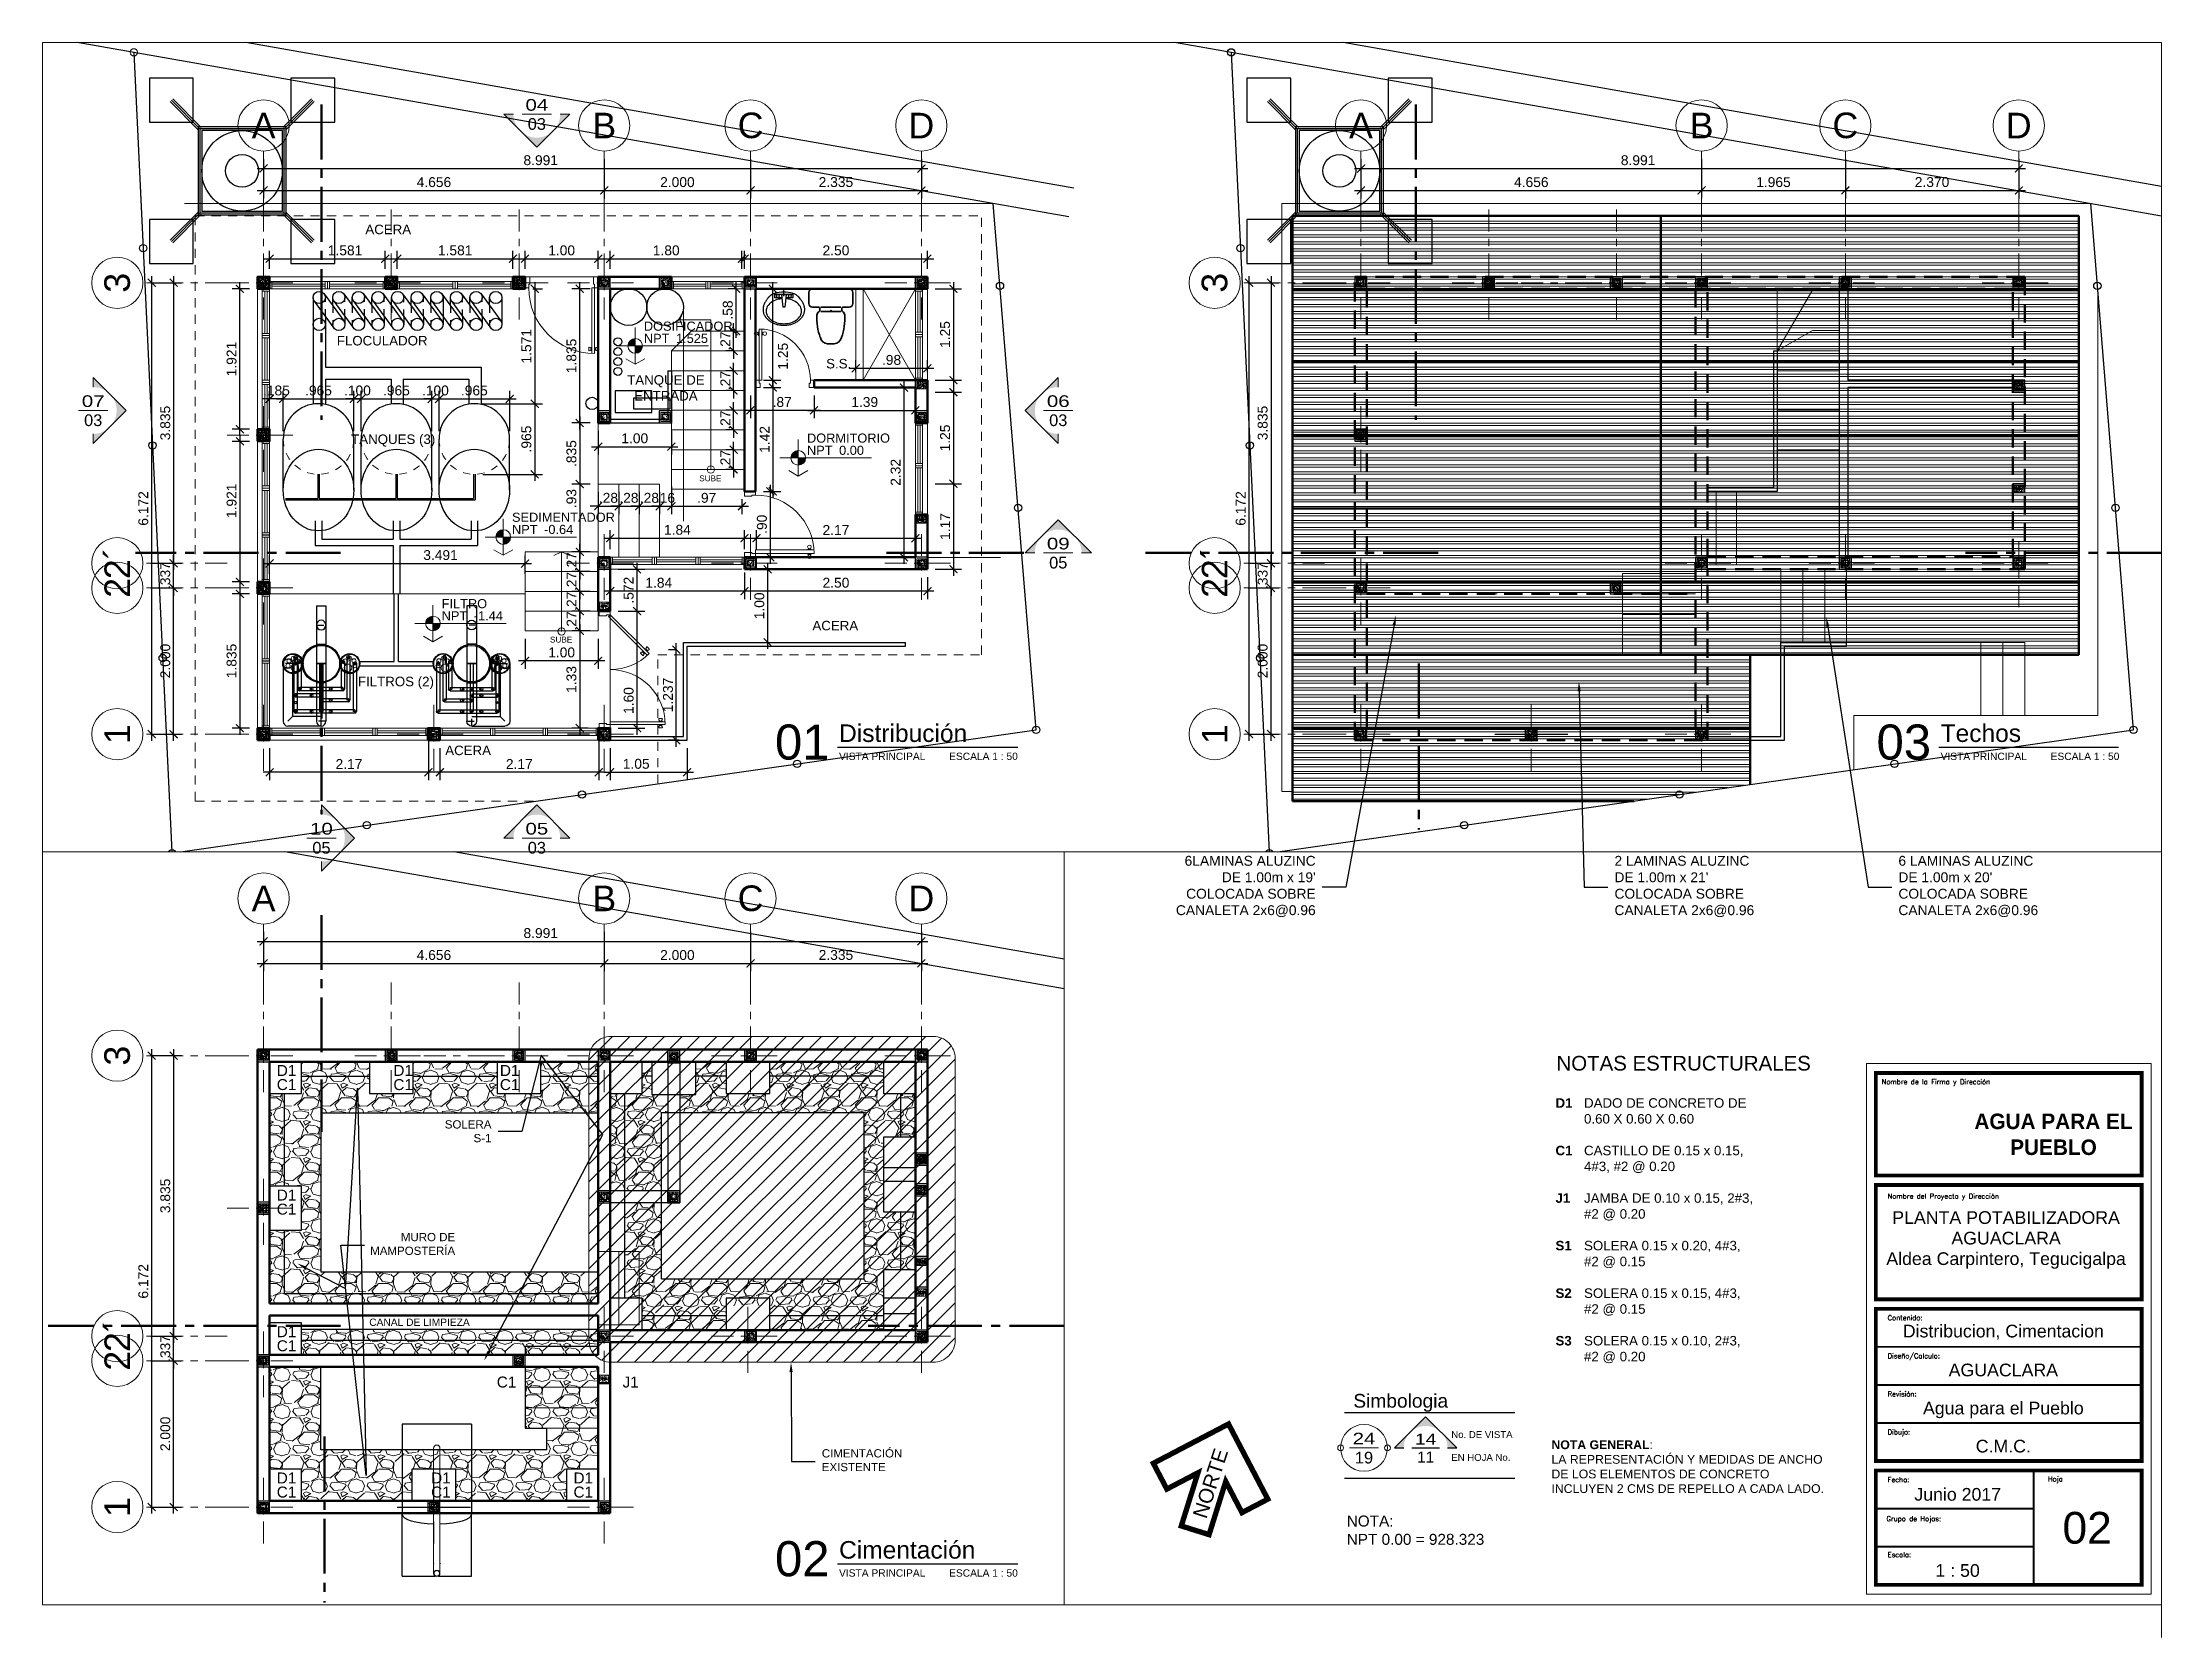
# Paper-space layout '02Plan' of a CAD drawing. Header units: millimetres. Extents: x 0.6 to 29.6, y 0.1 to 22.
# The model-space entities are those that its viewports show. They can reach past a viewport. Long polylines and large blocks are cut down to what shows.
import ezdxf
from ezdxf import colors
from ezdxf.entities.mleader import LeaderData, LeaderLine
from ezdxf.enums import TextEntityAlignment as Align
from ezdxf.math import Vec2, Vec3

# ---------------------------------------------------------------- set-up
doc = ezdxf.new("R2010")
doc.units = ezdxf.units.MM
for name, pattern in [('CENTRO2', [1.125, 0.75, -0.125, 0.125, -0.125]), ('DASHED', [0.75, 0.5, -0.25]), ('DASHED2', [0.375, 0.25, -0.125]), ('HIDDEN', [0.375, 0.25, -0.125]), ('HIDDEN2', [0.1875, 0.125, -0.0625])]:
    doc.linetypes.add(name, pattern=pattern)
for name, color, linetype in [('0_BackgroundLines', 7, 'Continuous'), ('0_CurveTangencyLines', 7, 'Continuous'), ('Cubierta_BackgroundLines', 4, 'Continuous'), ('Filter Base', 34, 'Continuous'), ('Reductores_BackgroundLines', 3, 'Continuous'), ('Stock Tanks', 5, 'Continuous'), ('StockTank', 5, 'Continuous')]:
    doc.layers.add(name, color=color, linetype=linetype)
for name, color, linetype, lineweight in [('1 Cotas', 5, 'Continuous', 9), ('1 EJES', 5, 'CENTRO2', 5), ('1 MUEBLES', 1, 'Continuous', 35), ('1 MUEBLES FIJOS', 1, 'Continuous', 30), ('1 PAREDES', 7, 'Continuous', 50), ('1 PISOS', 3, 'Continuous', 15), ('1 proyecciones', 8, 'HIDDEN2', 5), ('1 TEXTO', 7, 'Continuous', 5), ('DETALLES ESTRUCTURALES', 7, 'Continuous', 13), ('elec SLT', 14, 'Continuous', 30), ('Lotes', 1, 'Continuous', 5), ('Muebles fijos', 1, 'Continuous', 30), ('paredes', 7, 'Continuous', 40), ('PVC1.5_BackgroundLines', 1, 'Continuous', 13), ('PVC3_BackgroundLines', 1, 'Continuous', 13), ('PVC3_IntersectionBoundary', 1, 'Continuous', 13), ('PVC3_IntersectionFill', 1, 'Continuous', 13), ('pyv', 3, 'Continuous', 18), ('Texto', 1, 'Continuous', 25), ('TEXTO AUXILIAR 3', 7, 'Continuous', 5), ('TEXTURAS', 9, 'Continuous', 15), ('Title Block', 12, 'Continuous', 5)]:
    doc.layers.add(name, color=color, linetype=linetype, lineweight=lineweight)
doc.layers.add('1 view', color=4, linetype='Continuous', lineweight=5, plot=False)
doc.styles.add('Arial', font='arial.ttf')
doc.styles.add('ARIALN', font='arial.ttf')
doc.styles.add('l_baraona', font='arial.ttf')
doc.styles.add('Roman', font='romans.shx', dxfattribs={"width": 0.8})
doc.styles.get("Standard").update_dxf_attribs({"font": 'arial.ttf'})
doc.dimstyles.new('DISTRIBUTIVA', dxfattribs={"dimscale": 0.9, "dimtxt": 0.15, "dimasz": 0.12, "dimexe": 0.12, "dimexo": 0.12, "dimgap": 0.05, "dimtad": 1, "dimdec": 3, "dimzin": 4, "dimdsep": 46, "dimtxsty": 'Standard', "dimblk": 'ARCHTICK', "dimcen": 0.12, "dimdle": 0.1, "dimclrd": 256, "dimclre": 256, "dimclrt": 256, "dimadec": 0, "dimazin": 0, "dimtfac": 1, "dimtdec": 3, "dimtix": 1, "dimtmove": 0, "dimatfit": 0, "dimfxl": 1, "dimtolj": 1, "dimtzin": 0, "dimarcsym": 0})

psp = doc.layouts.new('02Plan')

# ---------------------------------------------------------------- texts
at = {"insert": (5.05845, 4.50018), "char_height": 0.1, "attachment_point": 1}
psp.add_mtext_dynamic_manual_height_columns('CANAL DE LIMPIEZA', width=1.5779407, gutter_width=12.5, heights=[0], dxfattribs=at)
at = {"layer": '1 Cotas', "insert": (21.21775, 2.83547), "char_height": 0.12, "attachment_point": 1}
psp.add_mtext_dynamic_manual_height_columns('{\\fArial|b1|i0|c0|p34;NOTA GENERAL}:\\PLA REPRESENTACIÓN Y MEDIDAS DE ANCHO DE LOS ELEMENTOS DE CONCRETO INCLUYEN 2 CMS DE REPELLO A CADA LADO.', width=3.7335014, gutter_width=1, heights=[0], dxfattribs=at)
at = {"layer": '1 Cotas', "color": 1, "insert": (18.41918, 1.80689), "char_height": 0.15, "attachment_point": 1}
psp.add_mtext_dynamic_manual_height_columns('NOTA:\\PNPT 0.00 = 928.323', width=3.4338418, gutter_width=1, heights=[0], dxfattribs=at)
at = {"layer": '1 TEXTO'}
for s, p in [('D1', (3.79428, 7.81752)), ('D1', (5.3884, 7.81752)), ('D1', (6.84446, 7.81752)), ('C1', (3.79428, 7.62491)), ('C1', (5.3884, 7.62491)), ('C1', (6.84446, 7.62491)), ('D1', (3.79428, 6.11423)), ('C1', (3.79428, 5.92162)), ('D1', (3.79428, 4.24594)), ('C1', (3.79428, 4.05333)), ('C1', (6.80207, 3.55748)), ('J1', (8.52185, 3.55748)), ('D1', (3.79428, 2.24594)), ('D1', (5.9049, 2.24594)), ('D1', (7.85052, 2.24594)), ('C1', (3.79428, 2.05333)), ('C1', (5.9049, 2.05333)), ('C1', (7.85052, 2.05333))]:
    psp.add_text(s, height=0.15, dxfattribs=at).set_placement(p)
for s, insert, char_height, width, attachment_point in [('ACERA', (5.31811, 19.45734), 0.13, 0.9367891, 2), ('FLOCULADOR', (5.2355, 17.93639), 0.13, 1.3744964, 2), ('TANQUE DE ENTRADA', (9.11382, 17.39963), 0.13, 1.1162944, 2), ('S.S.', (11.47511, 17.62221), 0.13, 1.5110219, 2), ('TANQUES (3)', (5.38607, 16.58912), 0.13, 2.0461646, 2), ('SUBE', (9.72141, 16.02915), 0.08, 0.1331839, 2), ('ACERA', (11.42907, 14.04078), 0.13, 0.9367891, 2), ('SUBE', (7.68141, 13.82401), 0.08, 0.1331839, 2), ('FILTROS (2)', (5.42345, 13.27628), 0.13, 2.0461646, 2), ('ACERA', (6.41, 12.33441), 0.13, 0.9367891, 2), ('NOTAS ESTRUCTURALES', (23.02514, 8.09203), 0.2, 4.4933544, 2), ('\\A1;\\pi-0.39,l0.39,t0.39;{\\fArial|b1|i0|c0|p34;D1^I}DADO DE CONCRETO DE 0.60 X 0.60 X 0.60\\P{\\fArial|b1|i0|c0|p34;\\PC1}^ICASTILLO DE 0.15 x 0.15, 4#3, #2 @ 0.20\\P\\P{\\fArial|b1|i0|c0|p34;J1}^IJAMBA DE 0.10 x 0.15, 2#3, #2 @ 0.20\\P\\P{\\fArial|b1|i0|c0|p34;S1}^ISOLERA 0.15 x 0.20, 4#3, #2 @ 0.15\\P{\\fArial|b1|i0|c0|p34;\\PS2}^ISOLERA 0.15 x 0.15, 4#3, #2 @ 0.15\\P\\P{\\fArial|b1|i0|c0|p34;S3}^ISOLERA 0.15 x 0.10, 2#3, #2 @ 0.20', (21.27343, 7.51345), 0.13, 2.6972711, 1)]:
    psp.add_mtext(s, dxfattribs=dict(at, insert=insert, char_height=char_height, width=width, attachment_point=attachment_point))
at = {"layer": 'Texto', "style": 'l_baraona'}
psp.add_text('NORTE', height=0.2, rotation=72.027846, dxfattribs=at).set_placement((16.49989, 1.75176, 1001.50469))
at = {"layer": 'Texto', "insert": (18.50998, 3.4699), "char_height": 0.1875, "width": 2.0207316, "attachment_point": 1, "style": 'ARIALN'}
psp.add_mtext('Simbologia', dxfattribs=at)
at = {"layer": 'Texto', "insert": (19.84942, 2.9612), "char_height": 0.09375, "attachment_point": 1}
psp.add_mtext_dynamic_manual_height_columns('No. DE VISTA\\P\\PEN HOJA No.', width=1.8280414, gutter_width=0.5, heights=[0], dxfattribs=at)

msp = doc.modelspace()

# ---------------------------------------------------------------- texts
at = {"layer": '1 Cotas', "char_height": 0.35, "attachment_point": 5}
for s, insert in [('A', (1161.5186, 2138.0806)), ('B', (1166.1748, 2138.0806)), ('C', (1168.1748, 2138.0806)), ('D', (1170.5098, 2138.0806))]:
    msp.add_mtext_dynamic_manual_height_columns(s, width=0.34291, gutter_width=12.5, heights=[0], dxfattribs=dict(at, insert=insert))
at = {"layer": '1 Cotas', "char_height": 0.35, "attachment_point": 5, "rotation": 90}
for s, insert in [('3', (1159.5186, 2135.9306)), ('2´', (1159.5186, 2132.0956)), ('2', (1159.5186, 2131.759)), ('1', (1159.5186, 2129.759))]:
    msp.add_mtext_dynamic_manual_height_columns(s, width=0.34291, gutter_width=12.5, heights=[0], dxfattribs=dict(at, insert=insert))
at = {"layer": '1 PAREDES', "char_height": 0.35, "attachment_point": 5}
for s, insert in [('A', (1176.5186, 2138.0806)), ('B', (1181.1748, 2138.0806)), ('C', (1183.1398, 2138.0806)), ('D', (1185.5098, 2138.0806)), ('A', (1191.5186, 2138.0806)), ('B', (1196.1748, 2138.0806)), ('C', (1198.1748, 2138.0806)), ('D', (1200.5098, 2138.0806))]:
    msp.add_mtext_dynamic_manual_height_columns(s, width=0.34291, gutter_width=12.5, heights=[0], dxfattribs=dict(at, insert=insert))
at = {"layer": '1 PAREDES', "char_height": 0.35, "attachment_point": 5, "rotation": 90}
for s, insert in [('3', (1174.5186, 2135.9306)), ('3', (1189.5186, 2135.9306)), ('2´', (1174.5186, 2132.0956)), ('2´', (1189.5186, 2132.0956)), ('2', (1174.5186, 2131.759)), ('2', (1189.5186, 2131.759)), ('1', (1174.5186, 2129.759)), ('1', (1189.5186, 2129.759))]:
    msp.add_mtext_dynamic_manual_height_columns(s, width=0.34291, gutter_width=12.5, heights=[0], dxfattribs=dict(at, insert=insert))

# ---------------------------------------------------------------- blocks, each defined once
blk = doc.blocks.new('*U39')
at = {"layer": 'Lotes'}
blk.add_lwpolyline([(3.92, 0), (38, 0), (38, 25.132), (3.92, 25.132)], close=True, dxfattribs=at)
at = {"layer": 'Title Block'}
blk.add_lwpolyline([(33.252, 0.169), (33.252, 8.706), (37.831, 8.706), (37.831, 0.169)], close=True, dxfattribs=at)
at = {"layer": 'Title Block', "const_width": 0.0612}
for points in [[(37.679, 8.553), (37.679, 6.903), (33.404, 6.903), (33.404, 8.553)], [(33.404, 4.913), (37.679, 4.913), (37.679, 6.751), (33.404, 6.751)], [(37.679, 2.311), (37.679, 4.761), (33.404, 4.761), (33.404, 2.311)], [(37.679, 2.158), (37.679, 0.321), (33.404, 0.321), (33.404, 2.158)]]:
    blk.add_lwpolyline(points, close=True, dxfattribs=at)
at = {"layer": 'Title Block', "const_width": 0.0306}
for points in [[(33.404, 4.148), (37.679, 4.148)], [(33.404, 3.536), (37.679, 3.536)], [(33.404, 2.923), (37.679, 2.923)], [(35.942, 2.158), (35.942, 0.321)], [(33.404, 1.546), (35.942, 1.546)], [(33.404, 0.934), (35.942, 0.934)]]:
    blk.add_lwpolyline(points, dxfattribs=at)
at = {"layer": 'Title Block', "style": 'Roman'}
for s, height, p in [('Nombre de la Firma y Dirección', 0.07962, (33.499, 8.372)), ('Nombre del Proyecto y Dirección', 0.07962, (33.595, 6.532)), ('Contenido:', 0.0796, (33.595, 4.576)), ('Diseño/Calculo:', 0.07962, (33.595, 3.963)), ('Revisión:', 0.0796, (33.595, 3.351)), ('Dibujo:', 0.0796, (33.595, 2.738)), ('Fecha:', 0.0796, (33.595, 1.973)), ('Hoja', 0.0796, (36.172, 1.982)), ('Grupo de Hojas:', 0.07962, (33.576, 1.343)), ('Escala:', 0.0796, (33.595, 0.766))]:
    blk.add_text(s, height=height, dxfattribs=at).set_placement(p)
at = {"layer": 'Title Block', "insert": (36.261, 7.901), "char_height": 0.25, "width": 2.56908, "attachment_point": 2}
blk.add_mtext('{\\fEras Bold ITC|b0|i0|c0|p34;AGUA PARA EL PUEBLO}', dxfattribs=at)
at = {"layer": 'Title Block', "flags": 8}
for tag, p in [('PROJECTNAME', (35.499, 6.126)), ('PROJECTADDRESS1', (35.499, 5.795)), ('PROJECTADDRESS2', (35.499, 5.465)), ('PROJECTADDRESS3', (35.499, 5.134))]:
    blk.add_attdef(tag, text='', height=0.204, dxfattribs=at).set_placement(p, align=Align.CENTER)
at = {"layer": 'Title Block'}
blk.add_attdef('TITULOPLANO', text='', height=0.204, dxfattribs=at).set_placement((35.455, 4.388), align=Align.MIDDLE)
for tag, p in [('CALCULO', (35.455, 3.674)), ('REVISO', (35.455, 3.061)), ('DIBUJO', (35.455, 2.449)), ('GRUPO', (34.713, 1.071))]:
    blk.add_attdef(tag, text='', height=0.204, dxfattribs=at).set_placement(p, align=Align.CENTER)
at = {"layer": 'Title Block', "flags": 8}
for tag, height, p in [('DATE', 0.204, (34.721, 1.776)), ('SHEETNO', 0.51, (36.802, 1.238))]:
    blk.add_attdef(tag, text='', height=height, dxfattribs=at).set_placement(p, align=Align.MIDDLE_CENTER)
at = {"layer": 'Title Block'}
blk.add_attdef('SCALE', text='', height=0.204, dxfattribs=at).set_placement((34.719, 0.551), align=Align.MIDDLE_CENTER)
blk = doc.blocks.new('_ArchTick')
at = {"color": 0, "linetype": 'ByBlock', "const_width": 0.15}
blk.add_lwpolyline([(-0.5, -0.5), (0.5, 0.5)], dxfattribs=at)
blk = doc.blocks.new('*D91')
at = {"layer": '1 Cotas', "lineweight": -2, "transparency": 16777216}
for p, q in [((5.867, 12.504), (5.867, 11.863)), ((3.697, 12.301), (3.697, 11.863)), ((5.957, 11.971), (3.607, 11.971))]:
    blk.add_line(p, q, dxfattribs=at)
at = {"layer": 'Defpoints', "color": 0, "transparency": 16777216}
for p in [(5.867, 12.612), (3.697, 12.409), (3.697, 11.971)]:
    blk.add_point(p, dxfattribs=at)
at = {"layer": '1 Cotas', "lineweight": -2, "transparency": 16777216, "xscale": 0.108, "yscale": 0.108, "zscale": 0.108, "rotation": 180}
blk.add_blockref('_ArchTick', (3.697, 11.971), dxfattribs=at)
at = {"layer": '1 Cotas', "lineweight": -2, "transparency": 16777216, "xscale": 0.108, "yscale": 0.108, "zscale": 0.108}
blk.add_blockref('_ArchTick', (5.867, 11.971), dxfattribs=at)
at = {"layer": '1 Cotas', "transparency": 16777216, "insert": (4.782, 12.083), "char_height": 0.135, "attachment_point": 5}
blk.add_mtext('\\A1;2.17', dxfattribs=at)
blk = doc.blocks.new('*D92')
at = {"layer": '1 Cotas', "lineweight": -2, "transparency": 16777216}
for p, q in [((3.291, 16.585), (3.291, 14.484)), ((3.424, 16.495), (3.183, 16.495)), ((3.424, 14.574), (3.183, 14.574))]:
    blk.add_line(p, q, dxfattribs=at)
at = {"layer": 'Defpoints', "color": 0, "transparency": 16777216}
for p in [(3.532, 16.495), (3.291, 14.574), (3.532, 14.574)]:
    blk.add_point(p, dxfattribs=at)
at = {"layer": '1 Cotas', "lineweight": -2, "transparency": 16777216, "xscale": 0.108, "yscale": 0.108, "zscale": 0.108}
for p, rotation in [((3.291, 16.495), 90), ((3.291, 14.574), 270)]:
    blk.add_blockref('_ArchTick', p, dxfattribs=dict(at, rotation=rotation))
at = {"layer": '1 Cotas', "transparency": 16777216, "insert": (3.177, 15.682), "char_height": 0.135, "attachment_point": 5, "rotation": 90}
blk.add_mtext('\\A1;1.921', dxfattribs=at)
blk = doc.blocks.new('*D93')
at = {"layer": '1 Cotas', "lineweight": -2, "transparency": 16777216}
for p, q in [((3.424, 18.581), (3.183, 18.581)), ((3.291, 16.57), (3.291, 18.671)), ((3.424, 16.66), (3.183, 16.66))]:
    blk.add_line(p, q, dxfattribs=at)
at = {"layer": 'Defpoints', "color": 0, "transparency": 16777216}
for p in [(3.291, 18.581), (3.532, 18.581), (3.532, 16.66)]:
    blk.add_point(p, dxfattribs=at)
at = {"layer": '1 Cotas', "lineweight": -2, "transparency": 16777216, "xscale": 0.108, "yscale": 0.108, "zscale": 0.108}
for p, rotation in [((3.291, 18.581), 90), ((3.291, 16.66), 270)]:
    blk.add_blockref('_ArchTick', p, dxfattribs=dict(at, rotation=rotation))
at = {"layer": '1 Cotas', "transparency": 16777216, "insert": (3.177, 17.62), "char_height": 0.135, "attachment_point": 5, "rotation": 90}
blk.add_mtext('\\A1;1.921', dxfattribs=at)
blk = doc.blocks.new('*D94')
at = {"layer": '1 Cotas', "lineweight": -2, "transparency": 16777216}
for p, q in [((3.607, 18.992), (5.367, 18.992)), ((3.697, 18.854), (3.697, 19.1)), ((5.277, 18.854), (5.277, 19.1))]:
    blk.add_line(p, q, dxfattribs=at)
at = {"layer": 'Defpoints', "color": 0, "transparency": 16777216}
for p in [(5.277, 18.992), (3.697, 18.746), (5.277, 18.746)]:
    blk.add_point(p, dxfattribs=at)
at = {"layer": '1 Cotas', "lineweight": -2, "transparency": 16777216, "xscale": 0.108, "yscale": 0.108, "zscale": 0.108, "rotation": 180}
blk.add_blockref('_ArchTick', (3.697, 18.992), dxfattribs=at)
at = {"layer": '1 Cotas', "lineweight": -2, "transparency": 16777216, "xscale": 0.108, "yscale": 0.108, "zscale": 0.108}
blk.add_blockref('_ArchTick', (5.277, 18.992), dxfattribs=at)
at = {"layer": '1 Cotas', "transparency": 16777216, "insert": (4.728, 19.106), "char_height": 0.135, "attachment_point": 5}
blk.add_mtext('\\A1;1.581', dxfattribs=at)
blk = doc.blocks.new('*D95')
at = {"layer": '1 Cotas', "lineweight": -2, "transparency": 16777216}
for p, q in [((7.098, 18.992), (8.278, 18.992)), ((7.188, 18.854), (7.188, 19.1)), ((8.188, 18.854), (8.188, 19.1))]:
    blk.add_line(p, q, dxfattribs=at)
at = {"layer": 'Defpoints', "color": 0, "transparency": 16777216}
for p in [(8.188, 18.992), (7.188, 18.746), (8.188, 18.746)]:
    blk.add_point(p, dxfattribs=at)
at = {"layer": '1 Cotas', "lineweight": -2, "transparency": 16777216, "xscale": 0.108, "yscale": 0.108, "zscale": 0.108, "rotation": 180}
blk.add_blockref('_ArchTick', (7.188, 18.992), dxfattribs=at)
at = {"layer": '1 Cotas', "lineweight": -2, "transparency": 16777216, "xscale": 0.108, "yscale": 0.108, "zscale": 0.108}
blk.add_blockref('_ArchTick', (8.188, 18.992), dxfattribs=at)
at = {"layer": '1 Cotas', "transparency": 16777216, "insert": (7.688, 19.106), "char_height": 0.135, "attachment_point": 5}
blk.add_mtext('\\A1;1.00', dxfattribs=at)
blk = doc.blocks.new('*D96')
at = {"layer": '1 Cotas', "lineweight": -2, "transparency": 16777216}
for p, q in [((8.263, 18.992), (10.243, 18.992)), ((8.353, 18.854), (8.353, 19.1)), ((10.153, 18.854), (10.153, 19.1))]:
    blk.add_line(p, q, dxfattribs=at)
at = {"layer": 'Defpoints', "color": 0, "transparency": 16777216}
for p in [(10.153, 18.992), (8.353, 18.746), (10.153, 18.746)]:
    blk.add_point(p, dxfattribs=at)
at = {"layer": '1 Cotas', "lineweight": -2, "transparency": 16777216, "xscale": 0.108, "yscale": 0.108, "zscale": 0.108, "rotation": 180}
blk.add_blockref('_ArchTick', (8.353, 18.992), dxfattribs=at)
at = {"layer": '1 Cotas', "lineweight": -2, "transparency": 16777216, "xscale": 0.108, "yscale": 0.108, "zscale": 0.108}
blk.add_blockref('_ArchTick', (10.153, 18.992), dxfattribs=at)
at = {"layer": '1 Cotas', "transparency": 16777216, "insert": (9.118, 19.106), "char_height": 0.135, "attachment_point": 5}
blk.add_mtext('\\A1;1.80', dxfattribs=at)
blk = doc.blocks.new('*D97')
at = {"layer": '1 Cotas', "lineweight": -2, "transparency": 16777216}
for p, q in [((12.796, 17.166), (13.152, 17.166)), ((13.044, 17.256), (13.044, 15.826)), ((12.796, 15.916), (13.152, 15.916))]:
    blk.add_line(p, q, dxfattribs=at)
at = {"layer": 'Defpoints', "color": 0, "transparency": 16777216}
for p in [(12.688, 17.166), (12.688, 15.916), (13.044, 15.916)]:
    blk.add_point(p, dxfattribs=at)
at = {"layer": '1 Cotas', "lineweight": -2, "transparency": 16777216, "xscale": 0.108, "yscale": 0.108, "zscale": 0.108}
for p, rotation in [((13.044, 17.166), 90), ((13.044, 15.916), 270)]:
    blk.add_blockref('_ArchTick', p, dxfattribs=dict(at, rotation=rotation))
at = {"layer": '1 Cotas', "transparency": 16777216, "insert": (12.93, 16.541), "char_height": 0.135, "attachment_point": 5, "rotation": 90}
blk.add_mtext('\\A1;1.25', dxfattribs=at)
blk = doc.blocks.new('*D98')
at = {"layer": '1 Cotas', "lineweight": -2, "transparency": 16777216}
for p, q in [((12.796, 18.581), (13.152, 18.581)), ((13.044, 18.671), (13.044, 17.241)), ((12.796, 17.331), (13.152, 17.331))]:
    blk.add_line(p, q, dxfattribs=at)
at = {"layer": 'Defpoints', "color": 0, "transparency": 16777216}
for p in [(12.688, 18.581), (12.688, 17.331), (13.044, 17.331)]:
    blk.add_point(p, dxfattribs=at)
at = {"layer": '1 Cotas', "lineweight": -2, "transparency": 16777216, "xscale": 0.108, "yscale": 0.108, "zscale": 0.108}
for p, rotation in [((13.044, 18.581), 90), ((13.044, 17.331), 270)]:
    blk.add_blockref('_ArchTick', p, dxfattribs=dict(at, rotation=rotation))
at = {"layer": '1 Cotas', "transparency": 16777216, "insert": (12.93, 17.956), "char_height": 0.135, "attachment_point": 5, "rotation": 90}
blk.add_mtext('\\A1;1.25', dxfattribs=at)
blk = doc.blocks.new('*D99')
at = {"layer": '1 Cotas', "lineweight": -2, "transparency": 16777216}
for p, q in [((8.719, 12.484), (8.719, 14.264)), ((8.461, 14.174), (8.827, 14.174)), ((8.461, 12.574), (8.827, 12.574))]:
    blk.add_line(p, q, dxfattribs=at)
at = {"layer": 'Defpoints', "color": 0, "transparency": 16777216}
for p in [(8.353, 14.174), (8.719, 14.174), (8.353, 12.574)]:
    blk.add_point(p, dxfattribs=at)
at = {"layer": '1 Cotas', "lineweight": -2, "transparency": 16777216, "xscale": 0.108, "yscale": 0.108, "zscale": 0.108}
for p, rotation in [((8.719, 14.174), 90), ((8.719, 12.574), 270)]:
    blk.add_blockref('_ArchTick', p, dxfattribs=dict(at, rotation=rotation))
at = {"layer": '1 Cotas', "transparency": 16777216, "insert": (8.605, 12.951), "char_height": 0.135, "attachment_point": 5, "rotation": 90}
blk.add_mtext('\\A1;1.60', dxfattribs=at)
blk = doc.blocks.new('*D100')
at = {"layer": '1 Cotas', "lineweight": -2, "transparency": 16777216}
for p, q in [((7.936, 14.174), (7.936, 14.282)), ((8.08, 14.174), (7.828, 14.174)), ((7.936, 13.904), (7.936, 14.174)), ((8.08, 13.904), (7.828, 13.904)), ((7.936, 13.904), (7.936, 13.796))]:
    blk.add_line(p, q, dxfattribs=at)
at = {"layer": 'Defpoints', "color": 0, "transparency": 16777216}
for p in [(7.936, 14.174), (8.188, 14.174), (8.188, 13.904)]:
    blk.add_point(p, dxfattribs=at)
at = {"layer": '1 Cotas', "lineweight": -2, "transparency": 16777216, "xscale": 0.108, "yscale": 0.108, "zscale": 0.108}
for p, rotation in [((7.936, 14.174), 270), ((7.936, 13.904), 90)]:
    blk.add_blockref('_ArchTick', p, dxfattribs=dict(at, rotation=rotation))
at = {"layer": '1 Cotas', "transparency": 16777216, "insert": (7.824, 14.039), "char_height": 0.135, "attachment_point": 5, "rotation": 90}
blk.add_mtext('\\A1;.27', dxfattribs=at)
blk = doc.blocks.new('*D101')
at = {"layer": '1 Cotas', "lineweight": -2, "transparency": 16777216}
for p, q in [((7.936, 14.714), (7.936, 14.822)), ((8.08, 14.714), (7.828, 14.714)), ((7.936, 14.444), (7.936, 14.714)), ((8.08, 14.444), (7.828, 14.444)), ((7.936, 14.444), (7.936, 14.336))]:
    blk.add_line(p, q, dxfattribs=at)
at = {"layer": 'Defpoints', "color": 0, "transparency": 16777216}
for p in [(7.936, 14.714), (8.188, 14.714), (8.188, 14.444)]:
    blk.add_point(p, dxfattribs=at)
at = {"layer": '1 Cotas', "lineweight": -2, "transparency": 16777216, "xscale": 0.108, "yscale": 0.108, "zscale": 0.108}
for p, rotation in [((7.936, 14.714), 270), ((7.936, 14.444), 90)]:
    blk.add_blockref('_ArchTick', p, dxfattribs=dict(at, rotation=rotation))
at = {"layer": '1 Cotas', "transparency": 16777216, "insert": (7.824, 14.579), "char_height": 0.135, "attachment_point": 5, "rotation": 90}
blk.add_mtext('\\A1;.27', dxfattribs=at)
blk = doc.blocks.new('*D102')
at = {"layer": '1 Cotas', "lineweight": -2, "transparency": 16777216}
for p, q in [((7.936, 14.444), (7.936, 14.552)), ((8.08, 14.444), (7.828, 14.444)), ((7.936, 14.174), (7.936, 14.444)), ((8.08, 14.174), (7.828, 14.174)), ((7.936, 14.174), (7.936, 14.066))]:
    blk.add_line(p, q, dxfattribs=at)
at = {"layer": 'Defpoints', "color": 0, "transparency": 16777216}
for p in [(7.936, 14.444), (8.188, 14.444), (8.188, 14.174)]:
    blk.add_point(p, dxfattribs=at)
at = {"layer": '1 Cotas', "lineweight": -2, "transparency": 16777216, "xscale": 0.108, "yscale": 0.108, "zscale": 0.108}
for p, rotation in [((7.936, 14.444), 270), ((7.936, 14.174), 90)]:
    blk.add_blockref('_ArchTick', p, dxfattribs=dict(at, rotation=rotation))
at = {"layer": '1 Cotas', "transparency": 16777216, "insert": (7.824, 14.309), "char_height": 0.135, "attachment_point": 5, "rotation": 90}
blk.add_mtext('\\A1;.27', dxfattribs=at)
blk = doc.blocks.new('Nivel corte')
h = blk.add_hatch(color=256)
h.paths.add_polyline_path([(-0.1, 0.25), (0, 0.25), (0, 0.35, 0.414214)])
h.paths.add_polyline_path([(0.1, 0.25), (0, 0.25), (0, 0.15, 0.414214)])
for p, q in [((0, 0), (0, 0.5)), ((-0.25, 0.25), (1, 0.25)), ((0, 0), (-0.13, 0.075)), ((0, 0), (0.13, 0.075))]:
    blk.add_line(p, q)
blk.add_circle((0, 0.25), 0.1)
blk.add_text('NPT', height=0.125).set_placement((0.119, 0.291))
for tag, p in [('ESP', (0.119, 0.458)), ('NPT', (0.558, 0.291))]:
    blk.add_attdef(tag, p, '', height=0.125)
blk = doc.blocks.new('Elev Indicator Ext - Up')
h = blk.add_hatch(color=256)
h.paths.add_polyline_path([(11.31, 0), (5.66, 5.66, -0.198912), (8, 0)])
h.paths.add_polyline_path([(5.66, 5.66), (0, 11.31), (-5.66, 5.66, -0.198912), (0, 8, -0.198912)])
h.paths.add_polyline_path([(-8, 0, -0.198912), (-5.66, 5.66), (-11.31, 0)])
for p, q in [((0, 11.31), (-11.31, 0)), ((0, 11.31), (11.31, 0)), ((-11.31, 0), (-8, 0)), ((-5, 0), (5, 0)), ((8, 0), (11.31, 0))]:
    blk.add_line(p, q)
at = {"color": 7, "width": 1.25, "flags": 8}
blk.add_attdef('VIEWNUMBER', text='', height=4, dxfattribs=at).set_placement((0, 0), align=Align.BOTTOM_CENTER)
at = {"color": 7, "flags": 8}
blk.add_attdef('SHEETNUMBER', text='', height=4, dxfattribs=at).set_placement((0, -1.32), align=Align.TOP_CENTER)
blk = doc.blocks.new('a_detalle')
blk.add_line((-5, 0), (5, 0))
for centre, radius in [((0, 0), 8), ((-8, 0), 1), ((8, 0), 1)]:
    blk.add_circle(centre, radius)
at = {"color": 7, "width": 1.25, "flags": 8}
blk.add_attdef('VIEWNUMBER', text='', height=4, dxfattribs=at).set_placement((0, 0), align=Align.BOTTOM_CENTER)
at = {"color": 7, "flags": 8}
blk.add_attdef('SHEETNUMBER', text='', height=4, dxfattribs=at).set_placement((0, -1.32), align=Align.TOP_CENTER)
blk = doc.blocks.new('*D103')
at = {"layer": '1 Cotas', "lineweight": -2, "transparency": 16777216}
for p, q in [((10.098, 18.992), (12.778, 18.992)), ((10.188, 18.854), (10.188, 19.1)), ((12.688, 18.854), (12.688, 19.1))]:
    blk.add_line(p, q, dxfattribs=at)
at = {"layer": 'Defpoints', "color": 0, "transparency": 16777216}
for p in [(12.688, 18.992), (10.188, 18.746), (12.688, 18.746)]:
    blk.add_point(p, dxfattribs=at)
at = {"layer": '1 Cotas', "lineweight": -2, "transparency": 16777216, "xscale": 0.108, "yscale": 0.108, "zscale": 0.108, "rotation": 180}
blk.add_blockref('_ArchTick', (10.188, 18.992), dxfattribs=at)
at = {"layer": '1 Cotas', "lineweight": -2, "transparency": 16777216, "xscale": 0.108, "yscale": 0.108, "zscale": 0.108}
blk.add_blockref('_ArchTick', (12.688, 18.992), dxfattribs=at)
at = {"layer": '1 Cotas', "transparency": 16777216, "insert": (11.438, 19.106), "char_height": 0.135, "attachment_point": 5}
blk.add_mtext('\\A1;2.50', dxfattribs=at)
blk = doc.blocks.new('*D104')
at = {"layer": '1 Cotas', "lineweight": -2, "transparency": 16777216}
for p, q in [((13.044, 16.006), (13.044, 14.656)), ((12.796, 15.916), (13.152, 15.916)), ((12.796, 14.746), (13.152, 14.746))]:
    blk.add_line(p, q, dxfattribs=at)
at = {"layer": 'Defpoints', "color": 0, "transparency": 16777216}
for p in [(12.688, 15.916), (12.688, 14.746), (13.044, 14.746)]:
    blk.add_point(p, dxfattribs=at)
at = {"layer": '1 Cotas', "lineweight": -2, "transparency": 16777216, "xscale": 0.108, "yscale": 0.108, "zscale": 0.108}
for p, rotation in [((13.044, 15.916), 90), ((13.044, 14.746), 270)]:
    blk.add_blockref('_ArchTick', p, dxfattribs=dict(at, rotation=rotation))
at = {"layer": '1 Cotas', "transparency": 16777216, "insert": (12.931, 15.331), "char_height": 0.135, "attachment_point": 5, "rotation": 90}
blk.add_mtext('\\A1;1.17', dxfattribs=at)
blk = doc.blocks.new('*D105')
at = {"layer": '1 Cotas', "lineweight": -2, "transparency": 16777216}
for p, q in [((3.291, 14.499), (3.291, 12.484)), ((3.424, 14.409), (3.183, 14.409)), ((3.424, 12.574), (3.183, 12.574))]:
    blk.add_line(p, q, dxfattribs=at)
at = {"layer": 'Defpoints', "color": 0, "transparency": 16777216}
for p in [(3.532, 14.409), (3.291, 12.574), (3.532, 12.574)]:
    blk.add_point(p, dxfattribs=at)
at = {"layer": '1 Cotas', "lineweight": -2, "transparency": 16777216, "xscale": 0.108, "yscale": 0.108, "zscale": 0.108}
for p, rotation in [((3.291, 14.409), 90), ((3.291, 12.574), 270)]:
    blk.add_blockref('_ArchTick', p, dxfattribs=dict(at, rotation=rotation))
at = {"layer": '1 Cotas', "transparency": 16777216, "insert": (3.177, 13.492), "char_height": 0.135, "attachment_point": 5, "rotation": 90}
blk.add_mtext('\\A1;1.835', dxfattribs=at)
blk = doc.blocks.new('*D106')
at = {"layer": '1 Cotas', "lineweight": -2, "transparency": 16777216}
for p, q in [((8.719, 14.084), (8.719, 14.836)), ((8.461, 14.746), (8.827, 14.746)), ((8.461, 14.174), (8.827, 14.174))]:
    blk.add_line(p, q, dxfattribs=at)
at = {"layer": 'Defpoints', "color": 0, "transparency": 16777216}
for p in [(8.353, 14.746), (8.719, 14.746), (8.353, 14.174)]:
    blk.add_point(p, dxfattribs=at)
at = {"layer": '1 Cotas', "lineweight": -2, "transparency": 16777216, "xscale": 0.108, "yscale": 0.108, "zscale": 0.108}
for p, rotation in [((8.719, 14.746), 90), ((8.719, 14.174), 270)]:
    blk.add_blockref('_ArchTick', p, dxfattribs=dict(at, rotation=rotation))
at = {"layer": '1 Cotas', "transparency": 16777216, "insert": (8.605, 14.46), "char_height": 0.135, "attachment_point": 5, "rotation": 90}
blk.add_mtext('\\A1;.572', dxfattribs=at)
blk = doc.blocks.new('*D107')
at = {"layer": '1 Cotas', "lineweight": -2, "transparency": 16777216}
for p, q in [((8.195, 12.504), (8.195, 11.863)), ((6.025, 12.301), (6.025, 11.863)), ((8.285, 11.971), (5.935, 11.971))]:
    blk.add_line(p, q, dxfattribs=at)
at = {"layer": 'Defpoints', "color": 0, "transparency": 16777216}
for p in [(8.195, 12.612), (6.025, 12.409), (6.025, 11.971)]:
    blk.add_point(p, dxfattribs=at)
at = {"layer": '1 Cotas', "lineweight": -2, "transparency": 16777216, "xscale": 0.108, "yscale": 0.108, "zscale": 0.108, "rotation": 180}
blk.add_blockref('_ArchTick', (6.025, 11.971), dxfattribs=at)
at = {"layer": '1 Cotas', "lineweight": -2, "transparency": 16777216, "xscale": 0.108, "yscale": 0.108, "zscale": 0.108}
blk.add_blockref('_ArchTick', (8.195, 11.971), dxfattribs=at)
at = {"layer": '1 Cotas', "transparency": 16777216, "insert": (7.11, 12.083), "char_height": 0.135, "attachment_point": 5}
blk.add_mtext('\\A1;2.17', dxfattribs=at)
blk = doc.blocks.new('*D112')
at = {"layer": '1 Cotas', "lineweight": -2, "transparency": 16777216}
for p, q in [((7.936, 14.984), (7.936, 15.092)), ((8.08, 14.984), (7.828, 14.984)), ((7.936, 14.714), (7.936, 14.984)), ((8.08, 14.714), (7.828, 14.714)), ((7.936, 14.714), (7.936, 14.606))]:
    blk.add_line(p, q, dxfattribs=at)
at = {"layer": 'Defpoints', "color": 0, "transparency": 16777216}
for p in [(7.936, 14.984), (8.188, 14.984), (8.188, 14.714)]:
    blk.add_point(p, dxfattribs=at)
at = {"layer": '1 Cotas', "lineweight": -2, "transparency": 16777216, "xscale": 0.108, "yscale": 0.108, "zscale": 0.108}
for p, rotation in [((7.936, 14.984), 270), ((7.936, 14.714), 90)]:
    blk.add_blockref('_ArchTick', p, dxfattribs=dict(at, rotation=rotation))
at = {"layer": '1 Cotas', "transparency": 16777216, "insert": (7.824, 14.849), "char_height": 0.135, "attachment_point": 5, "rotation": 90}
blk.add_mtext('\\A1;.27', dxfattribs=at)
blk = doc.blocks.new('*D113')
at = {"layer": '1 Cotas', "lineweight": -2, "transparency": 16777216}
for p, q in [((7.188, 13.796), (7.188, 13.386)), ((8.188, 13.796), (8.188, 13.386)), ((8.278, 13.494), (7.098, 13.494))]:
    blk.add_line(p, q, dxfattribs=at)
at = {"layer": 'Defpoints', "color": 0, "transparency": 16777216}
for p in [(7.188, 13.904), (8.188, 13.904), (7.188, 13.494)]:
    blk.add_point(p, dxfattribs=at)
at = {"layer": '1 Cotas', "lineweight": -2, "transparency": 16777216, "xscale": 0.108, "yscale": 0.108, "zscale": 0.108, "rotation": 180}
blk.add_blockref('_ArchTick', (7.188, 13.494), dxfattribs=at)
at = {"layer": '1 Cotas', "lineweight": -2, "transparency": 16777216, "xscale": 0.108, "yscale": 0.108, "zscale": 0.108}
blk.add_blockref('_ArchTick', (8.188, 13.494), dxfattribs=at)
at = {"layer": '1 Cotas', "transparency": 16777216, "insert": (7.688, 13.608), "char_height": 0.135, "attachment_point": 5}
blk.add_mtext('\\A1;1.00', dxfattribs=at)
blk = doc.blocks.new('*D114')
at = {"layer": '1 Cotas', "lineweight": -2, "transparency": 16777216}
for p, q in [((3.607, 14.825), (7.278, 14.825)), ((3.697, 14.682), (3.697, 14.933)), ((7.188, 14.682), (7.188, 14.933))]:
    blk.add_line(p, q, dxfattribs=at)
at = {"layer": 'Defpoints', "color": 0, "transparency": 16777216}
for p in [(7.188, 14.825), (3.697, 14.574), (7.188, 14.574)]:
    blk.add_point(p, dxfattribs=at)
at = {"layer": '1 Cotas', "lineweight": -2, "transparency": 16777216, "xscale": 0.108, "yscale": 0.108, "zscale": 0.108, "rotation": 180}
blk.add_blockref('_ArchTick', (3.697, 14.825), dxfattribs=at)
at = {"layer": '1 Cotas', "lineweight": -2, "transparency": 16777216, "xscale": 0.108, "yscale": 0.108, "zscale": 0.108}
blk.add_blockref('_ArchTick', (7.188, 14.825), dxfattribs=at)
at = {"layer": '1 Cotas', "transparency": 16777216, "insert": (6.033, 14.939), "char_height": 0.135, "attachment_point": 5}
blk.add_mtext('\\A1;3.491', dxfattribs=at)
blk = doc.blocks.new('*D115')
at = {"layer": '1 Cotas', "lineweight": -2, "transparency": 16777216}
for p, q in [((10.188, 14.638), (10.188, 14.339)), ((12.688, 14.638), (12.688, 14.339)), ((12.778, 14.447), (10.098, 14.447))]:
    blk.add_line(p, q, dxfattribs=at)
at = {"layer": 'Defpoints', "color": 0, "transparency": 16777216}
for p in [(10.188, 14.746), (12.688, 14.746), (10.188, 14.447)]:
    blk.add_point(p, dxfattribs=at)
at = {"layer": '1 Cotas', "lineweight": -2, "transparency": 16777216, "xscale": 0.108, "yscale": 0.108, "zscale": 0.108, "rotation": 180}
blk.add_blockref('_ArchTick', (10.188, 14.447), dxfattribs=at)
at = {"layer": '1 Cotas', "lineweight": -2, "transparency": 16777216, "xscale": 0.108, "yscale": 0.108, "zscale": 0.108}
blk.add_blockref('_ArchTick', (12.688, 14.447), dxfattribs=at)
at = {"layer": '1 Cotas', "transparency": 16777216, "insert": (11.438, 14.561), "char_height": 0.135, "attachment_point": 5}
blk.add_mtext('\\A1;2.50', dxfattribs=at)
blk = doc.blocks.new('*D116')
at = {"layer": '1 Cotas', "lineweight": -2, "transparency": 16777216}
for p, q in [((8.353, 14.538), (8.353, 14.339)), ((10.188, 14.703), (10.188, 14.339)), ((10.278, 14.447), (8.263, 14.447))]:
    blk.add_line(p, q, dxfattribs=at)
at = {"layer": 'Defpoints', "color": 0, "transparency": 16777216}
for p in [(10.188, 14.811), (8.353, 14.646), (8.353, 14.447)]:
    blk.add_point(p, dxfattribs=at)
at = {"layer": '1 Cotas', "lineweight": -2, "transparency": 16777216, "xscale": 0.108, "yscale": 0.108, "zscale": 0.108, "rotation": 180}
blk.add_blockref('_ArchTick', (8.353, 14.447), dxfattribs=at)
at = {"layer": '1 Cotas', "lineweight": -2, "transparency": 16777216, "xscale": 0.108, "yscale": 0.108, "zscale": 0.108}
blk.add_blockref('_ArchTick', (10.188, 14.447), dxfattribs=at)
at = {"layer": '1 Cotas', "transparency": 16777216, "insert": (9.016, 14.561), "char_height": 0.135, "attachment_point": 5}
blk.add_mtext('\\A1;1.84', dxfattribs=at)
blk = doc.blocks.new('*D117')
at = {"layer": '1 Cotas', "lineweight": -2, "transparency": 16777216}
for p, q in [((11.138, 17.123), (11.138, 16.81)), ((12.523, 17.123), (12.523, 16.81)), ((11.048, 16.918), (12.613, 16.918))]:
    blk.add_line(p, q, dxfattribs=at)
at = {"layer": 'Defpoints', "color": 0, "transparency": 16777216}
for p in [(11.138, 17.231), (12.523, 17.231), (12.523, 16.918)]:
    blk.add_point(p, dxfattribs=at)
at = {"layer": '1 Cotas', "lineweight": -2, "transparency": 16777216, "xscale": 0.108, "yscale": 0.108, "zscale": 0.108, "rotation": 180}
blk.add_blockref('_ArchTick', (11.138, 16.918), dxfattribs=at)
at = {"layer": '1 Cotas', "lineweight": -2, "transparency": 16777216, "xscale": 0.108, "yscale": 0.108, "zscale": 0.108}
blk.add_blockref('_ArchTick', (12.523, 16.918), dxfattribs=at)
at = {"layer": '1 Cotas', "transparency": 16777216, "insert": (11.831, 17.032), "char_height": 0.135, "attachment_point": 5}
blk.add_mtext('\\A1;1.39', dxfattribs=at)
blk = doc.blocks.new('*D118')
at = {"layer": '1 Cotas', "lineweight": -2, "transparency": 16777216}
for p, q in [((10.268, 17.123), (10.268, 16.81)), ((11.138, 17.123), (11.138, 16.81)), ((11.228, 16.918), (10.178, 16.918))]:
    blk.add_line(p, q, dxfattribs=at)
at = {"layer": 'Defpoints', "color": 0, "transparency": 16777216}
for p in [(10.268, 17.231), (11.138, 17.231), (10.268, 16.918)]:
    blk.add_point(p, dxfattribs=at)
at = {"layer": '1 Cotas', "lineweight": -2, "transparency": 16777216, "xscale": 0.108, "yscale": 0.108, "zscale": 0.108, "rotation": 180}
blk.add_blockref('_ArchTick', (10.268, 16.918), dxfattribs=at)
at = {"layer": '1 Cotas', "lineweight": -2, "transparency": 16777216, "xscale": 0.108, "yscale": 0.108, "zscale": 0.108}
blk.add_blockref('_ArchTick', (11.138, 16.918), dxfattribs=at)
at = {"layer": '1 Cotas', "transparency": 16777216, "insert": (10.703, 17.032), "char_height": 0.135, "attachment_point": 5}
blk.add_mtext('\\A1;.87', dxfattribs=at)
blk = doc.blocks.new('*D119')
at = {"layer": '1 Cotas', "lineweight": -2, "transparency": 16777216}
for p, q in [((8.188, 15.803), (8.188, 15.5)), ((8.468, 15.803), (8.468, 15.5)), ((8.188, 15.608), (8.08, 15.608)), ((8.188, 15.608), (8.468, 15.608)), ((8.468, 15.608), (8.576, 15.608))]:
    blk.add_line(p, q, dxfattribs=at)
at = {"layer": 'Defpoints', "color": 0, "transparency": 16777216}
for p in [(8.188, 15.911), (8.468, 15.911), (8.468, 15.608)]:
    blk.add_point(p, dxfattribs=at)
at = {"layer": '1 Cotas', "lineweight": -2, "transparency": 16777216, "xscale": 0.108, "yscale": 0.108, "zscale": 0.108}
blk.add_blockref('_ArchTick', (8.188, 15.608), dxfattribs=at)
at = {"layer": '1 Cotas', "lineweight": -2, "transparency": 16777216, "xscale": 0.108, "yscale": 0.108, "zscale": 0.108, "rotation": 180}
blk.add_blockref('_ArchTick', (8.468, 15.608), dxfattribs=at)
at = {"layer": '1 Cotas', "transparency": 16777216, "insert": (8.328, 15.722), "char_height": 0.135, "attachment_point": 5}
blk.add_mtext('\\A1;.28', dxfattribs=at)
blk = doc.blocks.new('*D120')
at = {"layer": '1 Cotas', "lineweight": -2, "transparency": 16777216}
for p, q in [((10.045, 16.381), (9.931, 16.381)), ((10.039, 16.381), (10.039, 16.489)), ((10.039, 16.111), (10.039, 16.381)), ((10.045, 16.111), (9.931, 16.111)), ((10.039, 16.111), (10.039, 16.003))]:
    blk.add_line(p, q, dxfattribs=at)
at = {"layer": 'Defpoints', "color": 0, "transparency": 16777216}
for p in [(10.039, 16.381), (10.153, 16.381), (10.153, 16.111)]:
    blk.add_point(p, dxfattribs=at)
at = {"layer": '1 Cotas', "lineweight": -2, "transparency": 16777216, "xscale": 0.108, "yscale": 0.108, "zscale": 0.108}
for p, rotation in [((10.039, 16.381), 270), ((10.039, 16.111), 90)]:
    blk.add_blockref('_ArchTick', p, dxfattribs=dict(at, rotation=rotation))
at = {"layer": '1 Cotas', "transparency": 16777216, "insert": (9.926, 16.246), "char_height": 0.135, "attachment_point": 5, "rotation": 90}
blk.add_mtext('\\A1;.27', dxfattribs=at)
blk = doc.blocks.new('*D121')
at = {"layer": '1 Cotas', "lineweight": -2, "transparency": 16777216}
for p, q in [((10.05, 18.581), (9.966, 18.581)), ((10.074, 17.911), (10.074, 18.671)), ((10.08, 18.001), (9.966, 18.001))]:
    blk.add_line(p, q, dxfattribs=at)
at = {"layer": 'Defpoints', "color": 0, "transparency": 16777216}
for p in [(10.074, 18.581), (10.158, 18.581), (10.188, 18.001)]:
    blk.add_point(p, dxfattribs=at)
at = {"layer": '1 Cotas', "lineweight": -2, "transparency": 16777216, "xscale": 0.108, "yscale": 0.108, "zscale": 0.108}
for p, rotation in [((10.074, 18.581), 90), ((10.074, 18.001), 270)]:
    blk.add_blockref('_ArchTick', p, dxfattribs=dict(at, rotation=rotation))
at = {"layer": '1 Cotas', "transparency": 16777216, "insert": (9.96, 18.291), "char_height": 0.135, "attachment_point": 5, "rotation": 90}
blk.add_mtext('\\A1;.58', dxfattribs=at)
blk = doc.blocks.new('*D122')
at = {"layer": '1 Cotas', "lineweight": -2, "transparency": 16777216}
for p, q in [((8.188, 16.638), (8.188, 16.314)), ((9.188, 16.638), (9.188, 16.314)), ((8.098, 16.422), (9.278, 16.422))]:
    blk.add_line(p, q, dxfattribs=at)
at = {"layer": 'Defpoints', "color": 0, "transparency": 16777216}
for p in [(8.188, 16.746), (9.188, 16.746), (9.188, 16.422)]:
    blk.add_point(p, dxfattribs=at)
at = {"layer": '1 Cotas', "lineweight": -2, "transparency": 16777216, "xscale": 0.108, "yscale": 0.108, "zscale": 0.108, "rotation": 180}
blk.add_blockref('_ArchTick', (8.188, 16.422), dxfattribs=at)
at = {"layer": '1 Cotas', "lineweight": -2, "transparency": 16777216, "xscale": 0.108, "yscale": 0.108, "zscale": 0.108}
blk.add_blockref('_ArchTick', (9.188, 16.422), dxfattribs=at)
at = {"layer": '1 Cotas', "transparency": 16777216, "insert": (8.688, 16.536), "char_height": 0.135, "attachment_point": 5}
blk.add_mtext('\\A1;1.00', dxfattribs=at)
blk = doc.blocks.new('*D123')
at = {"layer": '1 Cotas', "lineweight": -2, "transparency": 16777216}
for p, q in [((9.188, 15.876), (9.188, 15.5)), ((10.153, 15.703), (10.153, 15.5)), ((9.098, 15.608), (10.243, 15.608))]:
    blk.add_line(p, q, dxfattribs=at)
at = {"layer": 'Defpoints', "color": 0, "transparency": 16777216}
for p in [(9.188, 15.984), (10.153, 15.811), (10.153, 15.608)]:
    blk.add_point(p, dxfattribs=at)
at = {"layer": '1 Cotas', "lineweight": -2, "transparency": 16777216, "xscale": 0.108, "yscale": 0.108, "zscale": 0.108, "rotation": 180}
blk.add_blockref('_ArchTick', (9.188, 15.608), dxfattribs=at)
at = {"layer": '1 Cotas', "lineweight": -2, "transparency": 16777216, "xscale": 0.108, "yscale": 0.108, "zscale": 0.108}
blk.add_blockref('_ArchTick', (10.153, 15.608), dxfattribs=at)
at = {"layer": '1 Cotas', "transparency": 16777216, "insert": (9.671, 15.722), "char_height": 0.135, "attachment_point": 5}
blk.add_mtext('\\A1;.97', dxfattribs=at)
blk = doc.blocks.new('*D124')
at = {"layer": '1 Cotas', "lineweight": -2, "transparency": 16777216}
for p, q in [((12.415, 17.231), (12.26, 17.231)), ((12.368, 17.321), (12.368, 14.821)), ((12.415, 14.911), (12.26, 14.911))]:
    blk.add_line(p, q, dxfattribs=at)
at = {"layer": 'Defpoints', "color": 0, "transparency": 16777216}
for p in [(12.523, 17.231), (12.368, 14.911), (12.523, 14.911)]:
    blk.add_point(p, dxfattribs=at)
at = {"layer": '1 Cotas', "lineweight": -2, "transparency": 16777216, "xscale": 0.108, "yscale": 0.108, "zscale": 0.108}
for p, rotation in [((12.368, 17.231), 90), ((12.368, 14.911), 270)]:
    blk.add_blockref('_ArchTick', p, dxfattribs=dict(at, rotation=rotation))
at = {"layer": '1 Cotas', "transparency": 16777216, "insert": (12.254, 16.071), "char_height": 0.135, "attachment_point": 5, "rotation": 90}
blk.add_mtext('\\A1;2.32', dxfattribs=at)
blk = doc.blocks.new('*D125')
at = {"layer": '1 Cotas', "lineweight": -2, "transparency": 16777216}
for p, q in [((8.08, 18.581), (7.828, 18.581)), ((7.936, 16.656), (7.936, 18.671)), ((8.08, 16.746), (7.828, 16.746))]:
    blk.add_line(p, q, dxfattribs=at)
at = {"layer": 'Defpoints', "color": 0, "transparency": 16777216}
for p in [(7.936, 18.581), (8.188, 18.581), (8.188, 16.746)]:
    blk.add_point(p, dxfattribs=at)
at = {"layer": '1 Cotas', "lineweight": -2, "transparency": 16777216, "xscale": 0.108, "yscale": 0.108, "zscale": 0.108}
for p, rotation in [((7.936, 18.581), 90), ((7.936, 16.746), 270)]:
    blk.add_blockref('_ArchTick', p, dxfattribs=dict(at, rotation=rotation))
at = {"layer": '1 Cotas', "transparency": 16777216, "insert": (7.823, 17.663), "char_height": 0.135, "attachment_point": 5, "rotation": 90}
blk.add_mtext('\\A1;1.835', dxfattribs=at)
blk = doc.blocks.new('*D126')
at = {"layer": '1 Cotas', "lineweight": -2, "transparency": 16777216}
for p, q in [((7.296, 18.581), (7.429, 18.581)), ((7.321, 18.671), (7.321, 16.92)), ((6.603, 17.01), (7.429, 17.01))]:
    blk.add_line(p, q, dxfattribs=at)
at = {"layer": 'Defpoints', "color": 0, "transparency": 16777216}
for p in [(7.188, 18.581), (6.495, 17.01), (7.321, 17.01)]:
    blk.add_point(p, dxfattribs=at)
at = {"layer": '1 Cotas', "lineweight": -2, "transparency": 16777216, "xscale": 0.108, "yscale": 0.108, "zscale": 0.108}
for p, rotation in [((7.321, 18.581), 90), ((7.321, 17.01), 270)]:
    blk.add_blockref('_ArchTick', p, dxfattribs=dict(at, rotation=rotation))
at = {"layer": '1 Cotas', "transparency": 16777216, "insert": (7.207, 17.795), "char_height": 0.135, "attachment_point": 5, "rotation": 90}
blk.add_mtext('\\A1;1.571', dxfattribs=at)
blk = doc.blocks.new('*D127')
at = {"layer": '1 Cotas', "lineweight": -2, "transparency": 16777216}
for p, q in [((7.321, 17.1), (7.321, 15.954)), ((6.603, 17.01), (7.429, 17.01)), ((6.613, 16.044), (7.429, 16.044))]:
    blk.add_line(p, q, dxfattribs=at)
at = {"layer": 'Defpoints', "color": 0, "transparency": 16777216}
for p in [(6.495, 17.01), (6.505, 16.044), (7.321, 16.044)]:
    blk.add_point(p, dxfattribs=at)
at = {"layer": '1 Cotas', "lineweight": -2, "transparency": 16777216, "xscale": 0.108, "yscale": 0.108, "zscale": 0.108}
for p, rotation in [((7.321, 17.01), 90), ((7.321, 16.044), 270)]:
    blk.add_blockref('_ArchTick', p, dxfattribs=dict(at, rotation=rotation))
at = {"layer": '1 Cotas', "transparency": 16777216, "insert": (7.207, 16.527), "char_height": 0.135, "attachment_point": 5, "rotation": 90}
blk.add_mtext('\\A1;.965', dxfattribs=at)
blk = doc.blocks.new('*D128')
at = {"layer": '1 Cotas', "lineweight": -2, "transparency": 16777216}
for p, q in [((5.913, 16.635), (5.913, 17.184)), ((6.013, 16.635), (6.013, 17.184)), ((5.913, 17.076), (5.805, 17.076)), ((5.913, 17.076), (6.013, 17.076)), ((6.013, 17.076), (6.121, 17.076))]:
    blk.add_line(p, q, dxfattribs=at)
at = {"layer": 'Defpoints', "color": 0, "transparency": 16777216}
for p in [(6.013, 17.076), (5.913, 16.527), (6.013, 16.527)]:
    blk.add_point(p, dxfattribs=at)
at = {"layer": '1 Cotas', "lineweight": -2, "transparency": 16777216, "xscale": 0.108, "yscale": 0.108, "zscale": 0.108}
blk.add_blockref('_ArchTick', (5.913, 17.076), dxfattribs=at)
at = {"layer": '1 Cotas', "lineweight": -2, "transparency": 16777216, "xscale": 0.108, "yscale": 0.108, "zscale": 0.108, "rotation": 180}
blk.add_blockref('_ArchTick', (6.013, 17.076), dxfattribs=at)
at = {"layer": '1 Cotas', "transparency": 16777216, "insert": (5.963, 17.19), "char_height": 0.135, "attachment_point": 5}
blk.add_mtext('\\A1;.100', dxfattribs=at)
blk = doc.blocks.new('*D129')
at = {"layer": '1 Cotas', "lineweight": -2, "transparency": 16777216}
for p, q in [((4.847, 16.635), (4.847, 17.184)), ((4.947, 16.635), (4.947, 17.184)), ((4.847, 17.076), (4.739, 17.076)), ((4.947, 17.076), (4.847, 17.076)), ((4.947, 17.076), (5.055, 17.076))]:
    blk.add_line(p, q, dxfattribs=at)
at = {"layer": 'Defpoints', "color": 0, "transparency": 16777216}
for p in [(4.847, 17.076), (4.847, 16.527), (4.947, 16.527)]:
    blk.add_point(p, dxfattribs=at)
at = {"layer": '1 Cotas', "lineweight": -2, "transparency": 16777216, "xscale": 0.108, "yscale": 0.108, "zscale": 0.108}
blk.add_blockref('_ArchTick', (4.847, 17.076), dxfattribs=at)
at = {"layer": '1 Cotas', "lineweight": -2, "transparency": 16777216, "xscale": 0.108, "yscale": 0.108, "zscale": 0.108, "rotation": 180}
blk.add_blockref('_ArchTick', (4.947, 17.076), dxfattribs=at)
at = {"layer": '1 Cotas', "transparency": 16777216, "insert": (4.897, 17.19), "char_height": 0.135, "attachment_point": 5}
blk.add_mtext('\\A1;.100', dxfattribs=at)
blk = doc.blocks.new('*D130')
at = {"layer": '1 Cotas', "lineweight": -2, "transparency": 16777216}
for p, q in [((3.697, 16.798), (3.697, 17.184)), ((3.882, 16.635), (3.882, 17.184)), ((3.697, 17.076), (3.589, 17.076)), ((3.882, 17.076), (3.697, 17.076)), ((3.882, 17.076), (3.99, 17.076))]:
    blk.add_line(p, q, dxfattribs=at)
at = {"layer": 'Defpoints', "color": 0, "transparency": 16777216}
for p in [(3.697, 17.076), (3.697, 16.69), (3.882, 16.527)]:
    blk.add_point(p, dxfattribs=at)
at = {"layer": '1 Cotas', "lineweight": -2, "transparency": 16777216, "xscale": 0.108, "yscale": 0.108, "zscale": 0.108}
blk.add_blockref('_ArchTick', (3.697, 17.076), dxfattribs=at)
at = {"layer": '1 Cotas', "lineweight": -2, "transparency": 16777216, "xscale": 0.108, "yscale": 0.108, "zscale": 0.108, "rotation": 180}
blk.add_blockref('_ArchTick', (3.882, 17.076), dxfattribs=at)
at = {"layer": '1 Cotas', "transparency": 16777216, "insert": (3.79, 17.19), "char_height": 0.135, "attachment_point": 5}
blk.add_mtext('\\A1;.185', dxfattribs=at)
blk = doc.blocks.new('*D131')
at = {"layer": '1 Cotas', "lineweight": -2, "transparency": 16777216}
for p, q in [((4.947, 16.635), (4.947, 17.184)), ((5.913, 16.635), (5.913, 17.184)), ((4.857, 17.076), (6.003, 17.076))]:
    blk.add_line(p, q, dxfattribs=at)
at = {"layer": 'Defpoints', "color": 0, "transparency": 16777216}
for p in [(5.913, 17.076), (4.947, 16.527), (5.913, 16.527)]:
    blk.add_point(p, dxfattribs=at)
at = {"layer": '1 Cotas', "lineweight": -2, "transparency": 16777216, "xscale": 0.108, "yscale": 0.108, "zscale": 0.108, "rotation": 180}
blk.add_blockref('_ArchTick', (4.947, 17.076), dxfattribs=at)
at = {"layer": '1 Cotas', "lineweight": -2, "transparency": 16777216, "xscale": 0.108, "yscale": 0.108, "zscale": 0.108}
blk.add_blockref('_ArchTick', (5.913, 17.076), dxfattribs=at)
at = {"layer": '1 Cotas', "transparency": 16777216, "insert": (5.43, 17.19), "char_height": 0.135, "attachment_point": 5}
blk.add_mtext('\\A1;.965', dxfattribs=at)
blk = doc.blocks.new('*D132')
at = {"layer": '1 Cotas', "lineweight": -2, "transparency": 16777216}
for p, q in [((6.013, 16.635), (6.013, 17.184)), ((6.978, 16.635), (6.978, 17.184)), ((5.923, 17.076), (7.068, 17.076))]:
    blk.add_line(p, q, dxfattribs=at)
at = {"layer": 'Defpoints', "color": 0, "transparency": 16777216}
for p in [(6.978, 17.076), (6.013, 16.527), (6.978, 16.527)]:
    blk.add_point(p, dxfattribs=at)
at = {"layer": '1 Cotas', "lineweight": -2, "transparency": 16777216, "xscale": 0.108, "yscale": 0.108, "zscale": 0.108, "rotation": 180}
blk.add_blockref('_ArchTick', (6.013, 17.076), dxfattribs=at)
at = {"layer": '1 Cotas', "lineweight": -2, "transparency": 16777216, "xscale": 0.108, "yscale": 0.108, "zscale": 0.108}
blk.add_blockref('_ArchTick', (6.978, 17.076), dxfattribs=at)
at = {"layer": '1 Cotas', "transparency": 16777216, "insert": (6.495, 17.19), "char_height": 0.135, "attachment_point": 5}
blk.add_mtext('\\A1;.965', dxfattribs=at)
blk = doc.blocks.new('*D133')
at = {"layer": '1 Cotas', "lineweight": -2, "transparency": 16777216}
for p, q in [((3.882, 16.635), (3.882, 17.184)), ((4.847, 16.635), (4.847, 17.184)), ((3.792, 17.076), (4.937, 17.076))]:
    blk.add_line(p, q, dxfattribs=at)
at = {"layer": 'Defpoints', "color": 0, "transparency": 16777216}
for p in [(4.847, 17.076), (3.882, 16.527), (4.847, 16.527)]:
    blk.add_point(p, dxfattribs=at)
at = {"layer": '1 Cotas', "lineweight": -2, "transparency": 16777216, "xscale": 0.108, "yscale": 0.108, "zscale": 0.108, "rotation": 180}
blk.add_blockref('_ArchTick', (3.882, 17.076), dxfattribs=at)
at = {"layer": '1 Cotas', "lineweight": -2, "transparency": 16777216, "xscale": 0.108, "yscale": 0.108, "zscale": 0.108}
blk.add_blockref('_ArchTick', (4.847, 17.076), dxfattribs=at)
at = {"layer": '1 Cotas', "transparency": 16777216, "insert": (4.365, 17.19), "char_height": 0.135, "attachment_point": 5}
blk.add_mtext('\\A1;.965', dxfattribs=at)
blk = doc.blocks.new('*U141')
at = {"linetype": 'Continuous'}
blk.add_lwpolyline([(0, 0), (3.856, 0, 0.414214), (4.156, 0.3), (4.156, 4.707, 0.414214), (3.856, 5.007), (0, 5.007, 0.414214), (-0.3, 4.707), (-0.3, 0.3, 0.414214)], format="xyb", close=True, dxfattribs=at)
blk = doc.blocks.new('*D142')
at = {"layer": '1 Cotas', "lineweight": -2, "transparency": 16777216}
for p, q in [((8.353, 12.301), (8.353, 11.863)), ((9.403, 12.301), (9.403, 11.863)), ((8.263, 11.971), (9.493, 11.971))]:
    blk.add_line(p, q, dxfattribs=at)
at = {"layer": 'Defpoints', "color": 0, "transparency": 16777216}
for p in [(8.353, 12.409), (9.403, 12.409), (9.403, 11.971)]:
    blk.add_point(p, dxfattribs=at)
at = {"layer": '1 Cotas', "lineweight": -2, "transparency": 16777216, "xscale": 0.108, "yscale": 0.108, "zscale": 0.108, "rotation": 180}
blk.add_blockref('_ArchTick', (8.353, 11.971), dxfattribs=at)
at = {"layer": '1 Cotas', "lineweight": -2, "transparency": 16777216, "xscale": 0.108, "yscale": 0.108, "zscale": 0.108}
blk.add_blockref('_ArchTick', (9.403, 11.971), dxfattribs=at)
at = {"layer": '1 Cotas', "transparency": 16777216, "insert": (8.708, 12.085), "char_height": 0.135, "attachment_point": 5}
blk.add_mtext('\\A1;1.05', dxfattribs=at)
blk = doc.blocks.new('*D143')
at = {"layer": '1 Cotas', "lineweight": -2, "transparency": 16777216}
for p, q in [((9.245, 13.646), (9.148, 13.646)), ((9.256, 12.319), (9.256, 13.736)), ((9.295, 12.409), (9.148, 12.409))]:
    blk.add_line(p, q, dxfattribs=at)
at = {"layer": 'Defpoints', "color": 0, "transparency": 16777216}
for p in [(9.256, 13.646), (9.353, 13.646), (9.403, 12.409)]:
    blk.add_point(p, dxfattribs=at)
at = {"layer": '1 Cotas', "lineweight": -2, "transparency": 16777216, "xscale": 0.108, "yscale": 0.108, "zscale": 0.108}
for p, rotation in [((9.256, 13.646), 90), ((9.256, 12.409), 270)]:
    blk.add_blockref('_ArchTick', p, dxfattribs=dict(at, rotation=rotation))
at = {"layer": '1 Cotas', "transparency": 16777216, "insert": (9.142, 13.027), "char_height": 0.135, "attachment_point": 5, "rotation": 90}
blk.add_mtext('\\A1;1.237', dxfattribs=at)
blk = doc.blocks.new('*D144')
at = {"layer": '1 Cotas', "lineweight": -2, "transparency": 16777216}
for p, q in [((10.505, 13.656), (10.505, 14.836)), ((10.361, 14.746), (10.613, 14.746)), ((10.361, 13.746), (10.613, 13.746))]:
    blk.add_line(p, q, dxfattribs=at)
at = {"layer": 'Defpoints', "color": 0, "transparency": 16777216}
for p in [(10.253, 14.746), (10.505, 14.746), (10.253, 13.746)]:
    blk.add_point(p, dxfattribs=at)
at = {"layer": '1 Cotas', "lineweight": -2, "transparency": 16777216, "xscale": 0.108, "yscale": 0.108, "zscale": 0.108}
for p, rotation in [((10.505, 14.746), 90), ((10.505, 13.746), 270)]:
    blk.add_blockref('_ArchTick', p, dxfattribs=dict(at, rotation=rotation))
at = {"layer": '1 Cotas', "transparency": 16777216, "insert": (10.391, 14.246), "char_height": 0.135, "attachment_point": 5, "rotation": 90}
blk.add_mtext('\\A1;1.00', dxfattribs=at)
blk = doc.blocks.new('*U195')
at = {"lineweight": 25}
blk.add_line((23.46, -15.83), (85.17, -15.83), dxfattribs=at)
at = {"color": 7, "flags": 8}
blk.add_attdef('VIEWNUMBER', text='', height=12, dxfattribs=at).set_placement((11.46, -14.06), align=Align.MIDDLE_CENTER)
blk.add_attdef('VIEWTITLE', text='', height=6, dxfattribs=at).set_placement((24.04, -15.83), align=Align.BOTTOM_LEFT)
for tag, p in [('CATEGORY', (24.03, -17.69)), ('VIEWPORTSCALE', (61.64, -17.69))]:
    blk.add_attdef(tag, text='', height=2.5, dxfattribs=at).set_placement(p, align=Align.TOP_LEFT)
blk = doc.blocks.new('*U196')
at = {"lineweight": 25}
blk.add_line((23.46, -15.83), (85.08, -15.83), dxfattribs=at)
at = {"color": 7, "flags": 8}
blk.add_attdef('VIEWNUMBER', text='', height=12, dxfattribs=at).set_placement((11.46, -14.06), align=Align.MIDDLE_CENTER)
blk.add_attdef('VIEWTITLE', text='', height=6, dxfattribs=at).set_placement((24.04, -15.83), align=Align.BOTTOM_LEFT)
for tag, p in [('CATEGORY', (24.03, -17.69)), ('VIEWPORTSCALE', (61.64, -17.69))]:
    blk.add_attdef(tag, text='', height=2.5, dxfattribs=at).set_placement(p, align=Align.TOP_LEFT)
blk = doc.blocks.new('*U197')
at = {"lineweight": 25}
blk.add_line((23.46, -15.83), (84.86, -15.83), dxfattribs=at)
at = {"color": 7, "flags": 8}
blk.add_attdef('VIEWNUMBER', text='', height=12, dxfattribs=at).set_placement((11.46, -14.06), align=Align.MIDDLE_CENTER)
blk.add_attdef('VIEWTITLE', text='', height=6, dxfattribs=at).set_placement((24.04, -15.83), align=Align.BOTTOM_LEFT)
for tag, p in [('CATEGORY', (24.03, -17.69)), ('VIEWPORTSCALE', (61.64, -17.69))]:
    blk.add_attdef(tag, text='', height=2.5, dxfattribs=at).set_placement(p, align=Align.TOP_LEFT)
blk = doc.blocks.new('Elev Indicator Ext - Down')
h = blk.add_hatch(color=256)
h.paths.add_polyline_path([(-11.31, 0), (-5.66, -5.66, -0.198912), (-8, 0)])
h.paths.add_polyline_path([(-5.66, -5.66), (0, -11.31), (5.66, -5.66, -0.198912), (0, -8, -0.198912)])
h.paths.add_polyline_path([(8, 0, -0.198912), (5.66, -5.66), (11.31, 0)])
for p, q in [((0, -11.31), (-11.31, 0)), ((-8, 0), (-11.31, 0)), ((-5, 0), (5, 0)), ((0, -11.31), (11.31, 0)), ((11.31, 0), (8, 0))]:
    blk.add_line(p, q)
at = {"color": 7, "width": 1.25, "flags": 8}
blk.add_attdef('VIEWNUMBER', text='', height=4, dxfattribs=at).set_placement((0, 0), align=Align.BOTTOM_CENTER)
at = {"color": 7, "flags": 8}
blk.add_attdef('SHEETNUMBER', text='', height=4, dxfattribs=at).set_placement((0, -1.32), align=Align.TOP_CENTER)
blk = doc.blocks.new('Elev Indicator Ext - Left')
h = blk.add_hatch(color=256)
h.paths.add_polyline_path([(0, 11.31), (-5.66, 5.66, -0.198912), (0, 8)])
h.paths.add_polyline_path([(-5.66, 5.66), (-11.31, 0), (-5.66, -5.66, -0.198912), (-8, 0, -0.198912)])
h.paths.add_polyline_path([(0, -8, -0.198912), (-5.66, -5.66), (0, -11.31)])
for p, q in [((-11.31, 0), (0, 11.31)), ((0, 8), (0, 11.31)), ((-5, 0), (5, 0)), ((-11.31, 0), (0, -11.31)), ((0, -11.31), (0, -8))]:
    blk.add_line(p, q)
at = {"color": 7, "width": 1.25, "flags": 8}
blk.add_attdef('VIEWNUMBER', text='', height=4, dxfattribs=at).set_placement((0, 0), align=Align.BOTTOM_CENTER)
at = {"color": 7, "flags": 8}
blk.add_attdef('SHEETNUMBER', text='', height=4, dxfattribs=at).set_placement((0, -1.32), align=Align.TOP_CENTER)
blk = doc.blocks.new('Elev Indicator Ext - Right')
h = blk.add_hatch(color=256)
h.paths.add_polyline_path([(0, -11.31), (5.66, -5.66, -0.198912), (0, -8)])
h.paths.add_polyline_path([(5.66, -5.66), (11.31, 0), (5.66, 5.66, -0.198912), (8, 0, -0.198912)])
h.paths.add_polyline_path([(0, 8, -0.198912), (5.66, 5.66), (0, 11.31)])
for p, q in [((0, 11.31), (0, 8)), ((11.31, 0), (0, 11.31)), ((-5, 0), (5, 0)), ((11.31, 0), (0, -11.31)), ((0, -8), (0, -11.31))]:
    blk.add_line(p, q)
at = {"color": 7, "width": 1.25, "flags": 8}
blk.add_attdef('VIEWNUMBER', text='', height=4, dxfattribs=at).set_placement((0, 0), align=Align.BOTTOM_CENTER)
at = {"color": 7, "flags": 8}
blk.add_attdef('SHEETNUMBER', text='', height=4, dxfattribs=at).set_placement((0, -1.32), align=Align.TOP_CENTER)
blk = doc.blocks.new('*D244')
at = {"layer": '1 Cotas', "lineweight": -2, "transparency": 16777216}
for p, q in [((10.045, 16.921), (9.931, 16.921)), ((10.039, 16.921), (10.039, 17.029)), ((10.039, 16.651), (10.039, 16.921)), ((10.045, 16.651), (9.931, 16.651)), ((10.039, 16.651), (10.039, 16.543))]:
    blk.add_line(p, q, dxfattribs=at)
at = {"layer": 'Defpoints', "color": 0, "transparency": 16777216}
for p in [(10.039, 16.921), (10.153, 16.921), (10.153, 16.651)]:
    blk.add_point(p, dxfattribs=at)
at = {"layer": '1 Cotas', "lineweight": -2, "transparency": 16777216, "xscale": 0.108, "yscale": 0.108, "zscale": 0.108}
for p, rotation in [((10.039, 16.921), 270), ((10.039, 16.651), 90)]:
    blk.add_blockref('_ArchTick', p, dxfattribs=dict(at, rotation=rotation))
at = {"layer": '1 Cotas', "transparency": 16777216, "insert": (9.926, 16.786), "char_height": 0.135, "attachment_point": 5, "rotation": 90}
blk.add_mtext('\\A1;.27', dxfattribs=at)
blk = doc.blocks.new('*D245')
at = {"layer": '1 Cotas', "lineweight": -2, "transparency": 16777216}
for p, q in [((10.045, 17.461), (9.931, 17.461)), ((10.039, 17.461), (10.039, 17.569)), ((10.039, 17.191), (10.039, 17.461)), ((10.045, 17.191), (9.931, 17.191)), ((10.039, 17.191), (10.039, 17.083))]:
    blk.add_line(p, q, dxfattribs=at)
at = {"layer": 'Defpoints', "color": 0, "transparency": 16777216}
for p in [(10.039, 17.461), (10.153, 17.461), (10.153, 17.191)]:
    blk.add_point(p, dxfattribs=at)
at = {"layer": '1 Cotas', "lineweight": -2, "transparency": 16777216, "xscale": 0.108, "yscale": 0.108, "zscale": 0.108}
for p, rotation in [((10.039, 17.461), 270), ((10.039, 17.191), 90)]:
    blk.add_blockref('_ArchTick', p, dxfattribs=dict(at, rotation=rotation))
at = {"layer": '1 Cotas', "transparency": 16777216, "insert": (9.926, 17.326), "char_height": 0.135, "attachment_point": 5, "rotation": 90}
blk.add_mtext('\\A1;.27', dxfattribs=at)
blk = doc.blocks.new('*D246')
at = {"layer": '1 Cotas', "lineweight": -2, "transparency": 16777216}
for p, q in [((10.045, 18.001), (9.931, 18.001)), ((10.039, 18.001), (10.039, 18.109)), ((10.039, 17.731), (10.039, 18.001)), ((10.045, 17.731), (9.931, 17.731)), ((10.039, 17.731), (10.039, 17.623))]:
    blk.add_line(p, q, dxfattribs=at)
at = {"layer": 'Defpoints', "color": 0, "transparency": 16777216}
for p in [(10.039, 18.001), (10.153, 18.001), (10.153, 17.731)]:
    blk.add_point(p, dxfattribs=at)
at = {"layer": '1 Cotas', "lineweight": -2, "transparency": 16777216, "xscale": 0.108, "yscale": 0.108, "zscale": 0.108}
for p, rotation in [((10.039, 18.001), 270), ((10.039, 17.731), 90)]:
    blk.add_blockref('_ArchTick', p, dxfattribs=dict(at, rotation=rotation))
at = {"layer": '1 Cotas', "transparency": 16777216, "insert": (9.926, 17.866), "char_height": 0.135, "attachment_point": 5, "rotation": 90}
blk.add_mtext('\\A1;.27', dxfattribs=at)
blk = doc.blocks.new('*D247')
at = {"layer": '1 Cotas', "lineweight": -2, "transparency": 16777216}
for p, q in [((7.936, 16.836), (7.936, 15.821)), ((8.08, 16.746), (7.828, 16.746)), ((8.08, 15.911), (7.828, 15.911))]:
    blk.add_line(p, q, dxfattribs=at)
at = {"layer": 'Defpoints', "color": 0, "transparency": 16777216}
for p in [(8.188, 16.746), (7.936, 15.911), (8.188, 15.911)]:
    blk.add_point(p, dxfattribs=at)
at = {"layer": '1 Cotas', "lineweight": -2, "transparency": 16777216, "xscale": 0.108, "yscale": 0.108, "zscale": 0.108}
for p, rotation in [((7.936, 16.746), 90), ((7.936, 15.911), 270)]:
    blk.add_blockref('_ArchTick', p, dxfattribs=dict(at, rotation=rotation))
at = {"layer": '1 Cotas', "transparency": 16777216, "insert": (7.823, 16.328), "char_height": 0.135, "attachment_point": 5, "rotation": 90}
blk.add_mtext('\\A1;.835', dxfattribs=at)
blk = doc.blocks.new('*D248')
at = {"layer": '1 Cotas', "lineweight": -2, "transparency": 16777216}
for p, q in [((7.936, 16.001), (7.936, 14.894)), ((8.08, 15.911), (7.828, 15.911)), ((8.08, 14.984), (7.828, 14.984))]:
    blk.add_line(p, q, dxfattribs=at)
at = {"layer": 'Defpoints', "color": 0, "transparency": 16777216}
for p in [(8.188, 15.911), (7.936, 14.984), (8.188, 14.984)]:
    blk.add_point(p, dxfattribs=at)
at = {"layer": '1 Cotas', "lineweight": -2, "transparency": 16777216, "xscale": 0.108, "yscale": 0.108, "zscale": 0.108}
for p, rotation in [((7.936, 15.911), 90), ((7.936, 14.984), 270)]:
    blk.add_blockref('_ArchTick', p, dxfattribs=dict(at, rotation=rotation))
at = {"layer": '1 Cotas', "transparency": 16777216, "insert": (7.823, 15.712), "char_height": 0.135, "attachment_point": 5, "rotation": 90}
blk.add_mtext('\\A1;.93', dxfattribs=at)
blk = doc.blocks.new('*D249')
at = {"layer": '1 Cotas', "lineweight": -2, "transparency": 16777216}
for p, q in [((10.446, 17.231), (10.683, 17.231)), ((10.575, 17.321), (10.575, 15.721)), ((10.446, 15.811), (10.683, 15.811))]:
    blk.add_line(p, q, dxfattribs=at)
at = {"layer": 'Defpoints', "color": 0, "transparency": 16777216}
for p in [(10.338, 17.231), (10.338, 15.811), (10.575, 15.811)]:
    blk.add_point(p, dxfattribs=at)
at = {"layer": '1 Cotas', "lineweight": -2, "transparency": 16777216, "xscale": 0.108, "yscale": 0.108, "zscale": 0.108}
for p, rotation in [((10.575, 17.231), 90), ((10.575, 15.811), 270)]:
    blk.add_blockref('_ArchTick', p, dxfattribs=dict(at, rotation=rotation))
at = {"layer": '1 Cotas', "transparency": 16777216, "insert": (10.463, 16.521), "char_height": 0.135, "attachment_point": 5, "rotation": 90}
blk.add_mtext('\\A1;1.42', dxfattribs=at)
blk = doc.blocks.new('*D250')
at = {"layer": '1 Cotas', "lineweight": -2, "transparency": 16777216}
for p, q in [((10.446, 15.811), (10.648, 15.811)), ((10.54, 15.901), (10.54, 14.821)), ((10.461, 14.911), (10.648, 14.911))]:
    blk.add_line(p, q, dxfattribs=at)
at = {"layer": 'Defpoints', "color": 0, "transparency": 16777216}
for p in [(10.338, 15.811), (10.353, 14.911), (10.54, 14.911)]:
    blk.add_point(p, dxfattribs=at)
at = {"layer": '1 Cotas', "lineweight": -2, "transparency": 16777216, "xscale": 0.108, "yscale": 0.108, "zscale": 0.108}
for p, rotation in [((10.54, 15.811), 90), ((10.54, 14.911), 270)]:
    blk.add_blockref('_ArchTick', p, dxfattribs=dict(at, rotation=rotation))
at = {"layer": '1 Cotas', "transparency": 16777216, "insert": (10.426, 15.361), "char_height": 0.135, "attachment_point": 5, "rotation": 90}
blk.add_mtext('\\A1;.90', dxfattribs=at)
blk = doc.blocks.new('*D251')
at = {"layer": '1 Cotas', "lineweight": -2, "transparency": 16777216}
for p, q in [((10.446, 18.581), (10.683, 18.581)), ((10.575, 17.241), (10.575, 18.671)), ((10.446, 17.331), (10.683, 17.331))]:
    blk.add_line(p, q, dxfattribs=at)
at = {"layer": 'Defpoints', "color": 0, "transparency": 16777216}
for p in [(10.338, 18.581), (10.575, 18.581), (10.338, 17.331)]:
    blk.add_point(p, dxfattribs=at)
at = {"layer": '1 Cotas', "lineweight": -2, "transparency": 16777216, "xscale": 0.108, "yscale": 0.108, "zscale": 0.108}
for p, rotation in [((10.575, 18.581), 90), ((10.575, 17.331), 270)]:
    blk.add_blockref('_ArchTick', p, dxfattribs=dict(at, rotation=rotation))
at = {"layer": '1 Cotas', "transparency": 16777216, "insert": (10.714, 17.659), "char_height": 0.135, "attachment_point": 5, "rotation": 90}
blk.add_mtext('\\A1;1.25', dxfattribs=at)
blk = doc.blocks.new('*D252')
at = {"layer": '1 Cotas', "lineweight": -2, "transparency": 16777216}
for p, q in [((11.618, 17.495), (12.778, 17.495)), ((11.708, 17.439), (11.708, 17.603)), ((12.688, 17.439), (12.688, 17.603))]:
    blk.add_line(p, q, dxfattribs=at)
at = {"layer": 'Defpoints', "color": 0, "transparency": 16777216}
for p in [(12.688, 17.495), (11.708, 17.331), (12.688, 17.331)]:
    blk.add_point(p, dxfattribs=at)
at = {"layer": '1 Cotas', "lineweight": -2, "transparency": 16777216, "xscale": 0.108, "yscale": 0.108, "zscale": 0.108, "rotation": 180}
blk.add_blockref('_ArchTick', (11.708, 17.495), dxfattribs=at)
at = {"layer": '1 Cotas', "lineweight": -2, "transparency": 16777216, "xscale": 0.108, "yscale": 0.108, "zscale": 0.108}
blk.add_blockref('_ArchTick', (12.688, 17.495), dxfattribs=at)
at = {"layer": '1 Cotas', "transparency": 16777216, "insert": (12.198, 17.608), "char_height": 0.135, "attachment_point": 5}
blk.add_mtext('\\A1;.98', dxfattribs=at)
blk = doc.blocks.new('*D253')
at = {"layer": '1 Cotas', "lineweight": -2, "transparency": 16777216}
for p, q in [((10.263, 15.171), (12.613, 15.171)), ((10.353, 15.019), (10.353, 15.279)), ((12.523, 15.019), (12.523, 15.279))]:
    blk.add_line(p, q, dxfattribs=at)
at = {"layer": 'Defpoints', "color": 0, "transparency": 16777216}
for p in [(12.523, 15.171), (10.353, 14.911), (12.523, 14.911)]:
    blk.add_point(p, dxfattribs=at)
at = {"layer": '1 Cotas', "lineweight": -2, "transparency": 16777216, "xscale": 0.108, "yscale": 0.108, "zscale": 0.108, "rotation": 180}
blk.add_blockref('_ArchTick', (10.353, 15.171), dxfattribs=at)
at = {"layer": '1 Cotas', "lineweight": -2, "transparency": 16777216, "xscale": 0.108, "yscale": 0.108, "zscale": 0.108}
blk.add_blockref('_ArchTick', (12.523, 15.171), dxfattribs=at)
at = {"layer": '1 Cotas', "transparency": 16777216, "insert": (11.438, 15.283), "char_height": 0.135, "attachment_point": 5}
blk.add_mtext('\\A1;2.17', dxfattribs=at)
blk = doc.blocks.new('*D254')
at = {"layer": '1 Cotas', "lineweight": -2, "transparency": 16777216}
for p, q in [((8.263, 15.171), (10.278, 15.171)), ((8.353, 15.019), (8.353, 15.279)), ((10.188, 15.019), (10.188, 15.279))]:
    blk.add_line(p, q, dxfattribs=at)
at = {"layer": 'Defpoints', "color": 0, "transparency": 16777216}
for p in [(10.188, 15.171), (8.353, 14.911), (10.188, 14.911)]:
    blk.add_point(p, dxfattribs=at)
at = {"layer": '1 Cotas', "lineweight": -2, "transparency": 16777216, "xscale": 0.108, "yscale": 0.108, "zscale": 0.108, "rotation": 180}
blk.add_blockref('_ArchTick', (8.353, 15.171), dxfattribs=at)
at = {"layer": '1 Cotas', "lineweight": -2, "transparency": 16777216, "xscale": 0.108, "yscale": 0.108, "zscale": 0.108}
blk.add_blockref('_ArchTick', (10.188, 15.171), dxfattribs=at)
at = {"layer": '1 Cotas', "transparency": 16777216, "insert": (9.271, 15.285), "char_height": 0.135, "attachment_point": 5}
blk.add_mtext('\\A1;1.84', dxfattribs=at)
blk = doc.blocks.new('*D255')
at = {"layer": '1 Cotas', "lineweight": -2, "transparency": 16777216}
for p, q in [((5.352, 18.992), (7.113, 18.992)), ((5.442, 18.854), (5.442, 19.1)), ((7.023, 18.854), (7.023, 19.1))]:
    blk.add_line(p, q, dxfattribs=at)
at = {"layer": 'Defpoints', "color": 0, "transparency": 16777216}
for p in [(7.023, 18.992), (5.442, 18.746), (7.023, 18.746)]:
    blk.add_point(p, dxfattribs=at)
at = {"layer": '1 Cotas', "lineweight": -2, "transparency": 16777216, "xscale": 0.108, "yscale": 0.108, "zscale": 0.108, "rotation": 180}
blk.add_blockref('_ArchTick', (5.442, 18.992), dxfattribs=at)
at = {"layer": '1 Cotas', "lineweight": -2, "transparency": 16777216, "xscale": 0.108, "yscale": 0.108, "zscale": 0.108}
blk.add_blockref('_ArchTick', (7.023, 18.992), dxfattribs=at)
at = {"layer": '1 Cotas', "transparency": 16777216, "insert": (6.233, 19.106), "char_height": 0.135, "attachment_point": 5}
blk.add_mtext('\\A1;1.581', dxfattribs=at)
blk = doc.blocks.new('*D256')
at = {"layer": '1 Cotas', "lineweight": -2, "transparency": 16777216}
for p, q in [((7.936, 13.994), (7.936, 12.484)), ((8.08, 13.904), (7.828, 13.904)), ((8.05, 12.574), (7.828, 12.574))]:
    blk.add_line(p, q, dxfattribs=at)
at = {"layer": 'Defpoints', "color": 0, "transparency": 16777216}
for p in [(8.188, 13.904), (7.936, 12.574), (8.158, 12.574)]:
    blk.add_point(p, dxfattribs=at)
at = {"layer": '1 Cotas', "lineweight": -2, "transparency": 16777216, "xscale": 0.108, "yscale": 0.108, "zscale": 0.108}
for p, rotation in [((7.936, 13.904), 90), ((7.936, 12.574), 270)]:
    blk.add_blockref('_ArchTick', p, dxfattribs=dict(at, rotation=rotation))
at = {"layer": '1 Cotas', "transparency": 16777216, "insert": (7.823, 13.239), "char_height": 0.135, "attachment_point": 5, "rotation": 90}
blk.add_mtext('\\A1;1.33', dxfattribs=at)
blk = doc.blocks.new('*D279')
at = {"layer": '1 Cotas', "lineweight": -2, "transparency": 16777216}
for p, q in [((8.748, 15.803), (8.748, 15.5)), ((9.028, 15.803), (9.028, 15.5)), ((8.748, 15.608), (8.64, 15.608)), ((8.748, 15.608), (9.028, 15.608)), ((9.028, 15.608), (9.136, 15.608))]:
    blk.add_line(p, q, dxfattribs=at)
at = {"layer": 'Defpoints', "color": 0, "transparency": 16777216}
for p in [(8.748, 15.911), (9.028, 15.911), (9.028, 15.608)]:
    blk.add_point(p, dxfattribs=at)
at = {"layer": '1 Cotas', "lineweight": -2, "transparency": 16777216, "xscale": 0.108, "yscale": 0.108, "zscale": 0.108}
blk.add_blockref('_ArchTick', (8.748, 15.608), dxfattribs=at)
at = {"layer": '1 Cotas', "lineweight": -2, "transparency": 16777216, "xscale": 0.108, "yscale": 0.108, "zscale": 0.108, "rotation": 180}
blk.add_blockref('_ArchTick', (9.028, 15.608), dxfattribs=at)
at = {"layer": '1 Cotas', "transparency": 16777216, "insert": (8.888, 15.722), "char_height": 0.135, "attachment_point": 5}
blk.add_mtext('\\A1;.28', dxfattribs=at)
blk = doc.blocks.new('*D280')
at = {"layer": '1 Cotas', "lineweight": -2, "transparency": 16777216}
for p, q in [((8.468, 15.803), (8.468, 15.5)), ((8.748, 15.803), (8.748, 15.5)), ((8.468, 15.608), (8.36, 15.608)), ((8.468, 15.608), (8.748, 15.608)), ((8.748, 15.608), (8.856, 15.608))]:
    blk.add_line(p, q, dxfattribs=at)
at = {"layer": 'Defpoints', "color": 0, "transparency": 16777216}
for p in [(8.468, 15.911), (8.748, 15.911), (8.748, 15.608)]:
    blk.add_point(p, dxfattribs=at)
at = {"layer": '1 Cotas', "lineweight": -2, "transparency": 16777216, "xscale": 0.108, "yscale": 0.108, "zscale": 0.108}
blk.add_blockref('_ArchTick', (8.468, 15.608), dxfattribs=at)
at = {"layer": '1 Cotas', "lineweight": -2, "transparency": 16777216, "xscale": 0.108, "yscale": 0.108, "zscale": 0.108, "rotation": 180}
blk.add_blockref('_ArchTick', (8.748, 15.608), dxfattribs=at)
at = {"layer": '1 Cotas', "transparency": 16777216, "insert": (8.608, 15.722), "char_height": 0.135, "attachment_point": 5}
blk.add_mtext('\\A1;.28', dxfattribs=at)
blk = doc.blocks.new('*D281')
at = {"layer": '1 Cotas', "lineweight": -2, "transparency": 16777216}
for p, q in [((9.028, 15.803), (9.028, 15.5)), ((9.188, 15.733), (9.188, 15.5)), ((9.028, 15.608), (8.92, 15.608)), ((9.028, 15.608), (9.188, 15.608)), ((9.188, 15.608), (9.296, 15.608))]:
    blk.add_line(p, q, dxfattribs=at)
at = {"layer": 'Defpoints', "color": 0, "transparency": 16777216}
for p in [(9.028, 15.911), (9.188, 15.841), (9.188, 15.608)]:
    blk.add_point(p, dxfattribs=at)
at = {"layer": '1 Cotas', "lineweight": -2, "transparency": 16777216, "xscale": 0.108, "yscale": 0.108, "zscale": 0.108}
blk.add_blockref('_ArchTick', (9.028, 15.608), dxfattribs=at)
at = {"layer": '1 Cotas', "lineweight": -2, "transparency": 16777216, "xscale": 0.108, "yscale": 0.108, "zscale": 0.108, "rotation": 180}
blk.add_blockref('_ArchTick', (9.188, 15.608), dxfattribs=at)
at = {"layer": '1 Cotas', "transparency": 16777216, "insert": (9.108, 15.722), "char_height": 0.135, "attachment_point": 5}
blk.add_mtext('\\A1;.16', dxfattribs=at)
blk = doc.blocks.new('*U139')
for p, q in [((0, 0), (0.721, 0)), ((0, -0.1), (0.721, -0.1)), ((0.03, -0.035), (0.691, -0.035)), ((0.03, -0.065), (0.691, -0.065))]:
    blk.add_line(p, q)
for points in [[(0, 0), (0.03, 0), (0.03, -0.1), (0, -0.1)], [(0.691, 0), (0.721, 0), (0.721, -0.1), (0.691, -0.1)]]:
    blk.add_lwpolyline(points, close=True)
blk = doc.blocks.new('*U134')
for p, q in [((0, 0), (0.917, 0)), ((0, -0.1), (0.917, -0.1)), ((0.03, -0.035), (0.887, -0.035)), ((0.03, -0.065), (0.887, -0.065))]:
    blk.add_line(p, q)
for points in [[(0, 0), (0.03, 0), (0.03, -0.1), (0, -0.1)], [(0.887, 0), (0.917, 0), (0.917, -0.1), (0.887, -0.1)]]:
    blk.add_lwpolyline(points, close=True)
blk = doc.blocks.new('*U135')
for p, q in [((0, 0), (0.64, 0)), ((0, -0.1), (0.64, -0.1)), ((0.03, -0.035), (0.61, -0.035)), ((0.03, -0.065), (0.61, -0.065))]:
    blk.add_line(p, q)
for points in [[(0, 0), (0.03, 0), (0.03, -0.1), (0, -0.1)], [(0.61, 0), (0.64, 0), (0.64, -0.1), (0.61, -0.1)]]:
    blk.add_lwpolyline(points, close=True)
blk = doc.blocks.new('*U243')
for p, q in [((0, 0), (0.79, 0)), ((0, -0.1), (0.79, -0.1)), ((0.03, -0.035), (0.76, -0.035)), ((0.03, -0.065), (0.76, -0.065))]:
    blk.add_line(p, q)
for points in [[(0, 0), (0.03, 0), (0.03, -0.1), (0, -0.1)], [(0.76, 0), (0.79, 0), (0.79, -0.1), (0.76, -0.1)]]:
    blk.add_lwpolyline(points, close=True)
blk = doc.blocks.new('wc')
for p, q in [((0.045, 0.75), (-0.045, 0.75)), ((-0.137, 0.31), (0.137, 0.31)), ((0.15, 0.267), (0.15, 0.294)), ((-0.3, 0.05), (-0.3, 0.2)), ((-0.167, 0.25), (-0.25, 0.25)), ((0.25, 0), (-0.25, 0)), ((-0.15, 0.267), (-0.15, 0.288)), ((-0.137, 0.25), (0.137, 0.25)), ((0.25, 0.25), (0.168, 0.25)), ((0.3, 0.2), (0.3, 0.05))]:
    blk.add_line(p, q)
for centre, radius, start, end in [((0.57, 0.4), 0.762, 159.5681, 183.059), ((-0.045, 0.65), 0.1, 90, 170.9097), ((0.045, 0.65), 0.1, 9.0903, 90), ((-0.57, 0.4), 0.762, 357.0973, 20.4319), ((-0.125, 0.363), 0.065, 183.059, 236.5583), ((-0.175, 0.288), 0.025, 351.4753, 56.5583), ((0.168, 0.294), 0.0175, 120.6026, 180), ((0.126, 0.365), 0.065, 300.6026, 357.0973), ((-0.25, 0.2), 0.05, 90, 180), ((-0.25, 0.05), 0.05, 180, 270), ((-0.167, 0.267), 0.0175, 270, 0), ((0.168, 0.267), 0.0175, 180, 270), ((0.25, 0.2), 0.05, 0, 90), ((0.25, 0.05), 0.05, 270, 0)]:
    blk.add_arc(centre, radius, start, end)
blk.add_point((0, 0.3))
blk = doc.blocks.new('*U9')
for p, q in [((-0.08, 0.032), (-0.252, 0.014)), ((-0.252, -0.014), (-0.252, 0.014)), ((-0.123, 0.027), (-0.123, 0.122)), ((-0.123, 0.122), (-0.073, 0.122)), ((-0.1, 0), (0, 0)), ((-0.08, -0.032), (-0.08, 0.032)), ((-0.073, 0.122), (-0.073, -0.122)), ((-0.08, -0.032), (-0.252, -0.014)), ((-0.123, -0.122), (-0.123, -0.027)), ((-0.073, -0.122), (-0.123, -0.122))]:
    blk.add_line(p, q)
blk.add_lwpolyline([(-0.105, -0.198), (-0.095, -0.184), (-0.088, -0.173), (-0.079, -0.158), (-0.069, -0.141), (-0.061, -0.119), (-0.054, -0.093), (-0.049, -0.064), (-0.047, -0.033), (-0.046, 0), (-0.047, 0.033), (-0.049, 0.064), (-0.054, 0.093), (-0.061, 0.119), (-0.069, 0.141), (-0.079, 0.158), (-0.089, 0.175), (-0.098, 0.188), (-0.103, 0.195), (-0.109, 0.203), (-0.115, 0.209), (-0.12, 0.215), (-0.131, 0.221), (-0.142, 0.228), (-0.152, 0.234), (-0.161, 0.241), (-0.17, 0.247), (-0.179, 0.253), (-0.189, 0.258), (-0.198, 0.264), (-0.208, 0.268), (-0.218, 0.273), (-0.228, 0.276), (-0.238, 0.279), (-0.249, 0.282), (-0.26, 0.283), (-0.271, 0.285), (-0.282, 0.285), (-0.293, 0.285), (-0.303, 0.283), (-0.314, 0.282), (-0.325, 0.279), (-0.336, 0.276), (-0.346, 0.272), (-0.357, 0.267), (-0.367, 0.262), (-0.377, 0.256), (-0.387, 0.249), (-0.396, 0.241), (-0.405, 0.233), (-0.414, 0.225), (-0.423, 0.216), (-0.431, 0.207), (-0.438, 0.197), (-0.445, 0.187), (-0.452, 0.176), (-0.458, 0.166), (-0.464, 0.155), (-0.469, 0.143), (-0.474, 0.131), (-0.478, 0.119), (-0.482, 0.107), (-0.486, 0.094), (-0.489, 0.081), (-0.491, 0.068), (-0.494, 0.055), (-0.495, 0.041), (-0.496, 0.028), (-0.497, 0.014), (-0.497, 0), (-0.497, -0.014), (-0.496, -0.028), (-0.495, -0.041), (-0.494, -0.055), (-0.491, -0.068), (-0.489, -0.081), (-0.486, -0.094), (-0.482, -0.107), (-0.478, -0.119), (-0.474, -0.131), (-0.469, -0.143), (-0.464, -0.155), (-0.458, -0.166), (-0.452, -0.176), (-0.445, -0.187), (-0.438, -0.197), (-0.431, -0.207), (-0.423, -0.216), (-0.414, -0.225), (-0.405, -0.233), (-0.396, -0.241), (-0.387, -0.249), (-0.377, -0.256), (-0.367, -0.262), (-0.357, -0.267), (-0.346, -0.272), (-0.336, -0.276), (-0.325, -0.279), (-0.314, -0.282), (-0.303, -0.283), (-0.293, -0.285), (-0.282, -0.285), (-0.271, -0.285), (-0.26, -0.283), (-0.249, -0.282), (-0.238, -0.279), (-0.228, -0.276), (-0.218, -0.273), (-0.208, -0.268), (-0.198, -0.264), (-0.189, -0.258), (-0.179, -0.253), (-0.17, -0.247), (-0.161, -0.241), (-0.152, -0.234), (-0.142, -0.228), (-0.118, -0.21), (-0.105, -0.198), (-0.105, -0.198), (-0.105, -0.198)], close=True)
blk.add_lwpolyline([(-0.135, 0.026, 0.052361), (-0.148, 0.096, 0.082622), (-0.185, 0.172, 0.106792), (-0.243, 0.226, 0.133706), (-0.306, 0.243, 0.133706), (-0.368, 0.226, 0.106792), (-0.426, 0.172, 0.082622), (-0.463, 0.096, 0.071078), (-0.477, 0, 0.071078), (-0.463, -0.096, 0.082622), (-0.426, -0.172, 0.106792), (-0.368, -0.226, 0.133706), (-0.306, -0.243, 0.133706), (-0.243, -0.226, 0.106792), (-0.185, -0.172, 0.082622), (-0.148, -0.096, 0.052361), (-0.135, -0.026)], format="xyb")
for centre in [(-0.098, 0.082), (-0.098, -0.082)]:
    blk.add_circle(centre, 0.02)
blk.add_point((0, 0))
blk = doc.blocks.new('*U140')
for p, q in [((0, 0), (0.625, 0)), ((0, -0.1), (0.625, -0.1)), ((0.03, -0.035), (0.595, -0.035)), ((0.03, -0.065), (0.595, -0.065))]:
    blk.add_line(p, q)
for points in [[(0, 0), (0.03, 0), (0.03, -0.1), (0, -0.1)], [(0.595, 0), (0.625, 0), (0.625, -0.1), (0.595, -0.1)]]:
    blk.add_lwpolyline(points, close=True)
blk = doc.blocks.new('*U301')
for p, q in [((0, 0), (0.5, 0)), ((0, -0.1), (0.5, -0.1)), ((0.03, -0.035), (0.47, -0.035)), ((0.03, -0.065), (0.47, -0.065))]:
    blk.add_line(p, q)
for points in [[(0, 0), (0.03, 0), (0.03, -0.1), (0, -0.1)], [(0.47, 0), (0.5, 0), (0.5, -0.1), (0.47, -0.1)]]:
    blk.add_lwpolyline(points, close=True)
blk = doc.blocks.new('Castillo 0.15 X0.15')
at = {"layer": 'DETALLES ESTRUCTURALES', "ltscale": 3.5}
h = blk.add_hatch(dxfattribs=at)
h.set_pattern_fill('AR-CONC', color=256, scale=0.000291667, style=0)
h.set_pattern_definition([(50, (-361.59961, -704.937617), (0.053137195, -0.0046489), [0.00555625, -0.06111875]), (355, (-361.59961, -704.937617), (-0.0102791576, 0.055724854), [0.004445, -0.048895]), (100.451, (-361.59518, -704.938004), (0.0428582296, 0.0510757006), [0.0047220833, -0.0519429166]), (46.1842, (-361.59961, -704.9228), (0.07906472, -0.0122623456), [0.008334375, -0.091678125]), (96.6356, (-361.59302, -704.92382), (0.069242902, 0.072165787), [0.007083125, -0.077914375]), (351.184, (-361.59961, -704.9228), (0.06924301, 0.072165659), [0.0066675, -0.0733425]), (21, (-361.5922, -704.926504), (0.0442210066, -0.029827443), [0.00555625, -0.06111875]), (326, (-361.5922, -704.926504), (0.0180255916, 0.05372149), [0.004445, -0.048895]), (71.4514, (-361.588515, -704.92899), (0.0622464764, 0.0238941668), [0.0047220833, -0.0519429166]), (37.5, (-361.599608, -704.937617), (0.0009008426, 0.02466188633), [0, -0.0483023333, 0, -0.0496358333, 0, -0.0490802083]), (7.5, (-361.599608, -704.937617), (0.0194890682, 0.0292193343), [0, -0.0282998333, 0, -0.0471910833, 0, -0.0187060417]), (327.5, (-361.616129, -704.937617), (0.0395472569, -0.00167088366), [0, -0.0185208333, 0, -0.057785, 0, -0.07667625]), (317.5, (-361.623537, -704.937617), (0.0432043446, 0.0074160599), [0, -0.0240770833, 0, -0.0383751667, 0, -0.05445125])])
h.paths.add_polyline_path([(-0.013, 0.137), (-0.137, 0.137), (-0.137, 0.013), (-0.013, 0.013)])
h.paths.add_polyline_path([(-0.043, 0.117, -0.414214), (-0.033, 0.107), (-0.033, 0.043, -0.414214), (-0.043, 0.033), (-0.107, 0.033, -0.414214), (-0.117, 0.043), (-0.117, 0.107, -0.414214), (-0.107, 0.117)], flags=16)
h.paths.add_polyline_path([(-0.039, 0.107, -1), (-0.047, 0.107, -1)], flags=0)
h.paths.add_polyline_path([(-0.103, 0.107, -1), (-0.111, 0.107, -1)], flags=0)
h.paths.add_polyline_path([(-0.111, 0.043, -0.116435), (-0.111, 0.044, 0.116435)], flags=0)
h.paths.add_polyline_path([(-0.039, 0.043, -1), (-0.047, 0.043, -1)], flags=0)
h.paths.add_polyline_path([(-0.103, 0.043, -1), (-0.111, 0.043, -1)], flags=0)
h.paths.add_polyline_path([(-0.039, 0.107, -1), (-0.047, 0.107, -0.414214), (-0.043, 0.111), (-0.107, 0.111, -0.414214), (-0.103, 0.107, -1), (-0.111, 0.107), (-0.111, 0.052), (-0.096, 0.067), (-0.093, 0.063), (-0.11, 0.045, -0.668179), (-0.103, 0.043, -0.198912), (-0.105, 0.04), (-0.087, 0.057), (-0.083, 0.054), (-0.098, 0.039), (-0.043, 0.039, -0.414214), (-0.047, 0.043, -1), (-0.039, 0.043)], flags=0)
blk.add_lwpolyline([(-0.158, -0.007), (0.007, -0.007), (0.007, 0.157), (-0.158, 0.157)], close=True)
at = {"layer": 'DETALLES ESTRUCTURALES'}
blk.add_lwpolyline([(-0.137, 0.013), (-0.013, 0.013), (-0.013, 0.137), (-0.137, 0.137)], close=True, dxfattribs=at)
for points in [[(-0.098, 0.039), (-0.043, 0.039, 0.414214), (-0.039, 0.043), (-0.039, 0.107, 0.414214), (-0.043, 0.111), (-0.107, 0.111, 0.414214), (-0.111, 0.107), (-0.111, 0.043, 0.668179), (-0.105, 0.04), (-0.087, 0.057), (-0.083, 0.054), (-0.101, 0.036, -0.668179), (-0.117, 0.043), (-0.117, 0.107, -0.414214), (-0.107, 0.117), (-0.043, 0.117, -0.414214), (-0.033, 0.107), (-0.033, 0.043, -0.414214), (-0.043, 0.033), (-0.107, 0.033)], [(-0.111, 0.043, -0.198912), (-0.11, 0.045), (-0.093, 0.063), (-0.096, 0.067), (-0.111, 0.052)]]:
    blk.add_lwpolyline(points, format="xyb", dxfattribs=at)
for centre in [(-0.108, 0.107), (-0.108, 0.042), (-0.043, 0.107), (-0.043, 0.042)]:
    blk.add_circle(centre, 0.00397, dxfattribs=at)
blk = doc.blocks.new('*D18')
at = {"layer": '1 Cotas', "lineweight": -2, "transparency": 16777216}
for p, q in [((1161.519, 2137.623), (1161.519, 2137.085)), ((1166.175, 2137.623), (1166.175, 2137.085)), ((1161.429, 2137.193), (1166.265, 2137.193))]:
    blk.add_line(p, q, dxfattribs=at)
at = {"layer": 'Defpoints', "color": 0, "transparency": 16777216}
for p in [(1161.519, 2137.731), (1166.175, 2137.731), (1166.175, 2137.193)]:
    blk.add_point(p, dxfattribs=at)
at = {"layer": '1 Cotas', "lineweight": -2, "transparency": 16777216, "xscale": 0.108, "yscale": 0.108, "zscale": 0.108, "rotation": 180}
blk.add_blockref('_ArchTick', (1161.519, 2137.193), dxfattribs=at)
at = {"layer": '1 Cotas', "lineweight": -2, "transparency": 16777216, "xscale": 0.108, "yscale": 0.108, "zscale": 0.108}
blk.add_blockref('_ArchTick', (1166.175, 2137.193), dxfattribs=at)
at = {"layer": '1 Cotas', "transparency": 16777216, "insert": (1163.847, 2137.306), "char_height": 0.135, "attachment_point": 5}
blk.add_mtext('\\A1;4.656', dxfattribs=at)
blk = doc.blocks.new('*D19')
at = {"layer": '1 Cotas', "lineweight": -2, "transparency": 16777216}
for p, q in [((1166.175, 2137.623), (1166.175, 2137.085)), ((1168.175, 2137.623), (1168.175, 2137.085)), ((1166.085, 2137.193), (1168.265, 2137.193))]:
    blk.add_line(p, q, dxfattribs=at)
at = {"layer": 'Defpoints', "color": 0, "transparency": 16777216}
for p in [(1166.175, 2137.731), (1168.175, 2137.731), (1168.175, 2137.193)]:
    blk.add_point(p, dxfattribs=at)
at = {"layer": '1 Cotas', "lineweight": -2, "transparency": 16777216, "xscale": 0.108, "yscale": 0.108, "zscale": 0.108, "rotation": 180}
blk.add_blockref('_ArchTick', (1166.175, 2137.193), dxfattribs=at)
at = {"layer": '1 Cotas', "lineweight": -2, "transparency": 16777216, "xscale": 0.108, "yscale": 0.108, "zscale": 0.108}
blk.add_blockref('_ArchTick', (1168.175, 2137.193), dxfattribs=at)
at = {"layer": '1 Cotas', "transparency": 16777216, "insert": (1167.175, 2137.306), "char_height": 0.135, "attachment_point": 5}
blk.add_mtext('\\A1;2.000', dxfattribs=at)
blk = doc.blocks.new('*D20')
at = {"layer": '1 Cotas', "lineweight": -2, "transparency": 16777216}
for p, q in [((1168.175, 2137.623), (1168.175, 2137.085)), ((1170.51, 2137.623), (1170.51, 2137.085)), ((1168.085, 2137.193), (1170.6, 2137.193))]:
    blk.add_line(p, q, dxfattribs=at)
at = {"layer": 'Defpoints', "color": 0, "transparency": 16777216}
for p in [(1168.175, 2137.731), (1170.51, 2137.731), (1170.51, 2137.193)]:
    blk.add_point(p, dxfattribs=at)
at = {"layer": '1 Cotas', "lineweight": -2, "transparency": 16777216, "xscale": 0.108, "yscale": 0.108, "zscale": 0.108, "rotation": 180}
blk.add_blockref('_ArchTick', (1168.175, 2137.193), dxfattribs=at)
at = {"layer": '1 Cotas', "lineweight": -2, "transparency": 16777216, "xscale": 0.108, "yscale": 0.108, "zscale": 0.108}
blk.add_blockref('_ArchTick', (1170.51, 2137.193), dxfattribs=at)
at = {"layer": '1 Cotas', "transparency": 16777216, "insert": (1169.342, 2137.307), "char_height": 0.135, "attachment_point": 5}
blk.add_mtext('\\A1;2.335', dxfattribs=at)
blk = doc.blocks.new('*D21')
at = {"layer": '1 Cotas', "lineweight": -2, "transparency": 16777216}
for p, q in [((1161.519, 2137.623), (1161.519, 2137.385)), ((1170.51, 2137.623), (1170.51, 2137.385)), ((1161.429, 2137.493), (1170.6, 2137.493))]:
    blk.add_line(p, q, dxfattribs=at)
at = {"layer": 'Defpoints', "color": 0, "transparency": 16777216}
for p in [(1161.519, 2137.731), (1170.51, 2137.731), (1170.51, 2137.493)]:
    blk.add_point(p, dxfattribs=at)
at = {"layer": '1 Cotas', "lineweight": -2, "transparency": 16777216, "xscale": 0.108, "yscale": 0.108, "zscale": 0.108, "rotation": 180}
blk.add_blockref('_ArchTick', (1161.519, 2137.493), dxfattribs=at)
at = {"layer": '1 Cotas', "lineweight": -2, "transparency": 16777216, "xscale": 0.108, "yscale": 0.108, "zscale": 0.108}
blk.add_blockref('_ArchTick', (1170.51, 2137.493), dxfattribs=at)
at = {"layer": '1 Cotas', "transparency": 16777216, "insert": (1165.307, 2137.606), "char_height": 0.135, "attachment_point": 5}
blk.add_mtext('\\A1;8.991', dxfattribs=at)
blk = doc.blocks.new('*D22')
at = {"layer": '1 Cotas', "lineweight": -2, "transparency": 16777216}
for p, q in [((1159.977, 2131.759), (1160.397, 2131.759)), ((1160.289, 2129.669), (1160.289, 2131.849)), ((1159.977, 2129.759), (1160.397, 2129.759))]:
    blk.add_line(p, q, dxfattribs=at)
at = {"layer": 'Defpoints', "color": 0, "transparency": 16777216}
for p in [(1159.869, 2131.759), (1160.289, 2131.759), (1159.869, 2129.759)]:
    blk.add_point(p, dxfattribs=at)
at = {"layer": '1 Cotas', "lineweight": -2, "transparency": 16777216, "xscale": 0.108, "yscale": 0.108, "zscale": 0.108}
for p, rotation in [((1160.289, 2131.759), 90), ((1160.289, 2129.759), 270)]:
    blk.add_blockref('_ArchTick', p, dxfattribs=dict(at, rotation=rotation))
at = {"layer": '1 Cotas', "transparency": 16777216, "insert": (1160.175, 2130.759), "char_height": 0.135, "attachment_point": 5, "rotation": 90}
blk.add_mtext('\\A1;2.000', dxfattribs=at)
blk = doc.blocks.new('*D23')
at = {"layer": '1 Cotas', "lineweight": -2, "transparency": 16777216}
for p, q in [((1159.977, 2132.096), (1160.397, 2132.096)), ((1160.289, 2132.096), (1160.289, 2132.204)), ((1160.289, 2131.759), (1160.289, 2132.096)), ((1159.977, 2131.759), (1160.397, 2131.759)), ((1160.289, 2131.759), (1160.289, 2131.651))]:
    blk.add_line(p, q, dxfattribs=at)
at = {"layer": 'Defpoints', "color": 0, "transparency": 16777216}
for p in [(1159.869, 2132.096), (1160.289, 2132.096), (1159.869, 2131.759)]:
    blk.add_point(p, dxfattribs=at)
at = {"layer": '1 Cotas', "lineweight": -2, "transparency": 16777216, "xscale": 0.108, "yscale": 0.108, "zscale": 0.108}
for p, rotation in [((1160.289, 2132.096), 270), ((1160.289, 2131.759), 90)]:
    blk.add_blockref('_ArchTick', p, dxfattribs=dict(at, rotation=rotation))
at = {"layer": '1 Cotas', "transparency": 16777216, "insert": (1160.175, 2131.927), "char_height": 0.135, "attachment_point": 5, "rotation": 90}
blk.add_mtext('\\A1;.337', dxfattribs=at)
blk = doc.blocks.new('*D24')
at = {"layer": '1 Cotas', "lineweight": -2, "transparency": 16777216}
for p, q in [((1159.977, 2135.931), (1160.097, 2135.931)), ((1159.989, 2129.669), (1159.989, 2136.021)), ((1159.977, 2129.759), (1160.097, 2129.759))]:
    blk.add_line(p, q, dxfattribs=at)
at = {"layer": 'Defpoints', "color": 0, "transparency": 16777216}
for p in [(1159.869, 2135.931), (1159.989, 2135.931), (1159.869, 2129.759)]:
    blk.add_point(p, dxfattribs=at)
at = {"layer": '1 Cotas', "lineweight": -2, "transparency": 16777216, "xscale": 0.108, "yscale": 0.108, "zscale": 0.108}
for p, rotation in [((1159.989, 2135.931), 90), ((1159.989, 2129.759), 270)]:
    blk.add_blockref('_ArchTick', p, dxfattribs=dict(at, rotation=rotation))
at = {"layer": '1 Cotas', "transparency": 16777216, "insert": (1159.875, 2132.845), "char_height": 0.135, "attachment_point": 5, "rotation": 90}
blk.add_mtext('\\A1;6.172', dxfattribs=at)
blk = doc.blocks.new('*D25')
at = {"layer": '1 Cotas', "lineweight": -2, "transparency": 16777216}
for p, q in [((1159.977, 2135.931), (1160.397, 2135.931)), ((1160.289, 2136.021), (1160.289, 2132.006)), ((1159.977, 2132.096), (1160.397, 2132.096))]:
    blk.add_line(p, q, dxfattribs=at)
at = {"layer": 'Defpoints', "color": 0, "transparency": 16777216}
for p in [(1159.869, 2135.931), (1159.869, 2132.096), (1160.289, 2132.096)]:
    blk.add_point(p, dxfattribs=at)
at = {"layer": '1 Cotas', "lineweight": -2, "transparency": 16777216, "xscale": 0.108, "yscale": 0.108, "zscale": 0.108}
for p, rotation in [((1160.289, 2135.931), 90), ((1160.289, 2132.096), 270)]:
    blk.add_blockref('_ArchTick', p, dxfattribs=dict(at, rotation=rotation))
at = {"layer": '1 Cotas', "transparency": 16777216, "insert": (1160.175, 2134.013), "char_height": 0.135, "attachment_point": 5, "rotation": 90}
blk.add_mtext('\\A1;3.835', dxfattribs=at)
blk = doc.blocks.new('p90')
for p, q in [((0.065, 0), (0, 0)), ((0, 0), (0, -0.15)), ((0.065, -0.1), (0.065, 0)), ((0.835, -0.1), (0.835, 0)), ((0.835, 0), (0.9, 0)), ((0.9, 0), (0.9, -0.15)), ((0, -0.15), (0.05, -0.15)), ((0.05, -0.1), (0.065, -0.1)), ((0.05, -0.15), (0.05, -0.1)), ((0.05, -0.15), (0.05, -0.95)), ((0.1, -0.15), (0.05, -0.15)), ((0.1, -0.15), (0.1, -0.948)), ((0.85, -0.1), (0.835, -0.1)), ((0.85, -0.15), (0.85, -0.1)), ((0.9, -0.15), (0.85, -0.15))]:
    blk.add_line(p, q)
for points in [[(0.05, -0.863), (0.042, -0.863), (0.042, -0.913), (0.05, -0.913)], [(0.1, -0.863), (0.107, -0.863), (0.107, -0.913), (0.1, -0.913)], [(0.042, -0.875), (0.029, -0.875)], [(0.029, -0.9), (0.042, -0.9)], [(0.107, -0.875), (0.121, -0.875)], [(0.121, -0.9), (0.107, -0.9)]]:
    blk.add_lwpolyline(points)
for centre in [(0.007, -0.888), (0.142, -0.888)]:
    blk.add_circle(centre, 0.025)
blk.add_arc((0.05, -0.15), 0.8, 270, 0)
blk = doc.blocks.new('p80')
for p, q in [((0.05, 0.1), (0.05, 0.8)), ((0.085, 0.1), (0.085, 0.798)), ((0, 0.1), (0.05, 0.1)), ((0, 0), (0, 0.1)), ((0.085, 0.1), (0.05, 0.1)), ((0.05, 0.1), (0.05, 0.06)), ((0.05, 0.06), (0.065, 0.06)), ((0.065, 0.06), (0.065, 0)), ((0.75, 0.06), (0.735, 0.06)), ((0.735, 0.06), (0.735, 0)), ((0.8, 0.1), (0.75, 0.1)), ((0.75, 0.1), (0.75, 0.06)), ((0.8, 0), (0.8, 0.1)), ((0.065, 0), (0, 0)), ((0.735, 0), (0.8, 0))]:
    blk.add_line(p, q)
for points in [[(0.029, 0.75), (0.042, 0.75)], [(0.042, 0.725), (0.029, 0.725)], [(0.05, 0.713), (0.042, 0.713), (0.042, 0.763), (0.05, 0.763)], [(0.085, 0.713), (0.092, 0.713), (0.092, 0.763), (0.085, 0.763)], [(0.106, 0.75), (0.092, 0.75)], [(0.092, 0.725), (0.106, 0.725)]]:
    blk.add_lwpolyline(points)
for centre in [(0.007, 0.738), (0.127, 0.738)]:
    blk.add_circle(centre, 0.025)
blk.add_arc((0.05, 0.1), 0.7, 0, 90)
blk = doc.blocks.new('*U300')
for p, q in [((0, 0), (0.665, 0)), ((0, -0.1), (0.665, -0.1)), ((0.03, -0.035), (0.635, -0.035)), ((0.03, -0.065), (0.635, -0.065))]:
    blk.add_line(p, q)
for points in [[(0, 0), (0.03, 0), (0.03, -0.1), (0, -0.1)], [(0.635, 0), (0.665, 0), (0.665, -0.1), (0.635, -0.1)]]:
    blk.add_lwpolyline(points, close=True)
blk = doc.blocks.new('*U3')
for p, q in [((-0.15, 0), (-0.15, -0.05)), ((0, 0), (-0.15, 0)), ((0, -0.065), (0, 0)), ((-0.15, -0.05), (-1.05, -0.05)), ((-0.15, -0.085), (-1.049, -0.085)), ((-0.968, -0.005), (-1.007, -0.005)), ((-0.968, -0.13), (-1.007, -0.13)), ((-0.15, -0.085), (-0.15, -0.05)), ((-0.15, -0.05), (-0.1, -0.05)), ((-0.1, -0.05), (-0.1, -0.065)), ((-0.1, -0.065), (0, -0.065)), ((-0.15, -1), (-0.15, -0.95)), ((-0.15, -0.95), (-0.1, -0.95)), ((0, -1), (-0.15, -1)), ((-0.1, -0.95), (-0.1, -0.935)), ((-0.1, -0.935), (0, -0.935)), ((0, -0.935), (0, -1))]:
    blk.add_line(p, q)
for points in [[(-0.963, -0.05), (-0.963, -0.045), (-1.013, -0.045), (-1.013, -0.05)], [(-0.963, -0.085), (-0.963, -0.09), (-1.013, -0.09), (-1.013, -0.085)], [(-1, -0.034), (-1, -0.045)], [(-1, -0.101), (-1, -0.09)], [(-0.975, -0.045), (-0.975, -0.034)], [(-0.975, -0.09), (-0.975, -0.101)]]:
    blk.add_lwpolyline(points)
for centre, radius, start, end in [((-0.15, -0.05), 0.9, 180, 270), ((-0.988, -0.012), 0.025, 172.8192, 7.1808), ((-0.988, -0.122), 0.025, 352.8192, 187.1808), ((-1.007, -0.01), 0.005, 90, 172.8192), ((-1.007, -0.125), 0.005, 187.1808, 270), ((-0.968, -0.01), 0.005, 7.1808, 90), ((-0.968, -0.125), 0.005, 270, 352.8192)]:
    blk.add_arc(centre, radius, start, end)
blk = doc.blocks.new('*U298')
for p, q in [((0, 0), (0.635, 0)), ((0, -0.1), (0.635, -0.1)), ((0.03, -0.035), (0.605, -0.035)), ((0.03, -0.065), (0.605, -0.065))]:
    blk.add_line(p, q)
for points in [[(0, 0), (0.03, 0), (0.03, -0.1), (0, -0.1)], [(0.605, 0), (0.635, 0), (0.635, -0.1), (0.605, -0.1)]]:
    blk.add_lwpolyline(points, close=True)
blk = doc.blocks.new('*U136')
for p, q in [((0, 0), (0.597, 0)), ((0, -0.1), (0.597, -0.1)), ((0.03, -0.035), (0.567, -0.035)), ((0.03, -0.065), (0.567, -0.065))]:
    blk.add_line(p, q)
for points in [[(0, 0), (0.03, 0), (0.03, -0.1), (0, -0.1)], [(0.567, 0), (0.597, 0), (0.597, -0.1), (0.567, -0.1)]]:
    blk.add_lwpolyline(points, close=True)
blk = doc.blocks.new('*U138')
for p, q in [((0, 0), (0.603, 0)), ((0, -0.1), (0.603, -0.1)), ((0.03, -0.035), (0.573, -0.035)), ((0.03, -0.065), (0.573, -0.065))]:
    blk.add_line(p, q)
for points in [[(0, 0), (0.03, 0), (0.03, -0.1), (0, -0.1)], [(0.573, 0), (0.603, 0), (0.603, -0.1), (0.573, -0.1)]]:
    blk.add_lwpolyline(points, close=True)
blk = doc.blocks.new('Jamba de 10X15')
at = {"layer": 'DETALLES ESTRUCTURALES', "lineweight": 0, "ltscale": 3.5}
h = blk.add_hatch(dxfattribs=at)
h.set_pattern_fill('AR-CONC', color=256, scale=0.007)
h.set_pattern_definition([(50, (-0.00625, 0), (0.050208, -0.004393), [0.00525, -0.05775]), (355, (-0.00625, 0), (-0.009713, 0.052653), [0.0042, -0.0462]), (100.45, (-0.002066, -0.000366), (0.040496, 0.048261), [0.004462, -0.04908]), (46.184, (-0.00625, 0.014), (0.074707, -0.011586), [0.007875, -0.086625]), (96.636, (-2.4e-05, 0.013034), (0.065426, 0.068188), [0.006693, -0.07362]), (351.184, (-0.00625, 0.014), (0.065426, 0.06819), [0.0063, -0.0693]), (21, (0.00075, 0.0105), (0.041783, -0.028183), [0.00525, -0.05775]), (326, (0.00075, 0.0105), (0.017032, 0.05076), [0.0042, -0.0462]), (71.45, (0.00423, 0.00815), (0.058816, 0.022577), [0.004462, -0.04908]), (37.5, (-0.00625, 0), (0.0008512, 0.0233026), [0, -0.04564, 0, -0.0469, 0, -0.046375]), (7.5, (-0.00625, 0), (0.018415, 0.027609), [0, -0.02674, 0, -0.04459, 0, -0.017675]), (327.5, (-0.02186, 0), (0.0373676, -0.0015788), [0, -0.0175, 0, -0.0546, 0, -0.07245]), (317.5, (-0.02886, 0), (0.040823, 0.0070073), [0, -0.02275, 0, -0.03626, 0, -0.05145])])
h.paths.add_polyline_path([(-0.013, 0.145), (-0.1, 0.145), (-0.1, 0.02), (-0.013, 0.02)])
edge = h.paths.add_edge_path(flags=16)
edge.add_line((-0.067, 0.056), (-0.067, 0.109))
edge.add_arc((-0.056, 0.109), 0.0111, 0, 180, ccw=False)
edge.add_line((-0.045, 0.109), (-0.045, 0.096))
edge.add_line((-0.045, 0.096), (-0.051, 0.096))
edge.add_line((-0.051, 0.096), (-0.051, 0.109))
edge.add_arc((-0.056, 0.109), 0.00476, 0, 180)
edge.add_line((-0.061, 0.109), (-0.061, 0.056))
edge.add_arc((-0.056, 0.056), 0.00476, 180, 360)
edge.add_line((-0.051, 0.056), (-0.051, 0.069))
edge.add_line((-0.051, 0.069), (-0.045, 0.069))
edge.add_line((-0.045, 0.069), (-0.045, 0.056))
edge.add_arc((-0.056, 0.056), 0.0111, -180, 0, ccw=False)
for p, q in [((-0.106, 0.165), (0.014, 0.165)), ((-0.106, 0), (0.014, 0)), ((0.014, 0), (0.014, 0.165))]:
    blk.add_line(p, q)
at = {"layer": 'DETALLES ESTRUCTURALES', "lineweight": 15}
blk.add_lwpolyline([(-0.106, 0.02), (-0.006, 0.02), (-0.006, 0.145), (-0.106, 0.145)], close=True, dxfattribs=at)
blk.add_lwpolyline([(-0.067, 0.056), (-0.067, 0.109, -1), (-0.045, 0.109), (-0.045, 0.096), (-0.051, 0.096), (-0.051, 0.109, 1), (-0.061, 0.109), (-0.061, 0.056, 1), (-0.051, 0.056), (-0.051, 0.069), (-0.045, 0.069), (-0.045, 0.056, -1)], format="xyb", close=True, dxfattribs=at)
for centre in [(-0.056, 0.109), (-0.056, 0.056)]:
    blk.add_circle(centre, 0.00476, dxfattribs=at)
blk = doc.blocks.new('*D75')
at = {"layer": '1 Cotas', "lineweight": -2, "transparency": 16777216}
for p, q in [((1176.519, 2137.623), (1176.519, 2137.085)), ((1181.175, 2137.623), (1181.175, 2137.085)), ((1176.429, 2137.193), (1181.265, 2137.193))]:
    blk.add_line(p, q, dxfattribs=at)
at = {"layer": 'Defpoints', "color": 0, "transparency": 16777216}
for p in [(1176.519, 2137.731), (1181.175, 2137.731), (1181.175, 2137.193)]:
    blk.add_point(p, dxfattribs=at)
at = {"layer": '1 Cotas', "lineweight": -2, "transparency": 16777216, "xscale": 0.108, "yscale": 0.108, "zscale": 0.108, "rotation": 180}
blk.add_blockref('_ArchTick', (1176.519, 2137.193), dxfattribs=at)
at = {"layer": '1 Cotas', "lineweight": -2, "transparency": 16777216, "xscale": 0.108, "yscale": 0.108, "zscale": 0.108}
blk.add_blockref('_ArchTick', (1181.175, 2137.193), dxfattribs=at)
at = {"layer": '1 Cotas', "transparency": 16777216, "insert": (1178.847, 2137.306), "char_height": 0.135, "attachment_point": 5}
blk.add_mtext('\\A1;4.656', dxfattribs=at)
blk = doc.blocks.new('*D76')
at = {"layer": '1 Cotas', "lineweight": -2, "transparency": 16777216}
for p, q in [((1181.175, 2137.623), (1181.175, 2137.085)), ((1183.14, 2137.623), (1183.14, 2137.085)), ((1181.085, 2137.193), (1183.23, 2137.193))]:
    blk.add_line(p, q, dxfattribs=at)
at = {"layer": 'Defpoints', "color": 0, "transparency": 16777216}
for p in [(1181.175, 2137.731), (1183.14, 2137.731), (1183.14, 2137.193)]:
    blk.add_point(p, dxfattribs=at)
at = {"layer": '1 Cotas', "lineweight": -2, "transparency": 16777216, "xscale": 0.108, "yscale": 0.108, "zscale": 0.108, "rotation": 180}
blk.add_blockref('_ArchTick', (1181.175, 2137.193), dxfattribs=at)
at = {"layer": '1 Cotas', "lineweight": -2, "transparency": 16777216, "xscale": 0.108, "yscale": 0.108, "zscale": 0.108}
blk.add_blockref('_ArchTick', (1183.14, 2137.193), dxfattribs=at)
at = {"layer": '1 Cotas', "transparency": 16777216, "insert": (1182.157, 2137.306), "char_height": 0.135, "attachment_point": 5}
blk.add_mtext('\\A1;1.965', dxfattribs=at)
blk = doc.blocks.new('*D77')
at = {"layer": '1 Cotas', "lineweight": -2, "transparency": 16777216}
for p, q in [((1183.14, 2137.623), (1183.14, 2137.085)), ((1185.51, 2137.623), (1185.51, 2137.085)), ((1183.05, 2137.193), (1185.6, 2137.193))]:
    blk.add_line(p, q, dxfattribs=at)
at = {"layer": 'Defpoints', "color": 0, "transparency": 16777216}
for p in [(1183.14, 2137.731), (1185.51, 2137.731), (1185.51, 2137.193)]:
    blk.add_point(p, dxfattribs=at)
at = {"layer": '1 Cotas', "lineweight": -2, "transparency": 16777216, "xscale": 0.108, "yscale": 0.108, "zscale": 0.108, "rotation": 180}
blk.add_blockref('_ArchTick', (1183.14, 2137.193), dxfattribs=at)
at = {"layer": '1 Cotas', "lineweight": -2, "transparency": 16777216, "xscale": 0.108, "yscale": 0.108, "zscale": 0.108}
blk.add_blockref('_ArchTick', (1185.51, 2137.193), dxfattribs=at)
at = {"layer": '1 Cotas', "transparency": 16777216, "insert": (1184.325, 2137.307), "char_height": 0.135, "attachment_point": 5}
blk.add_mtext('\\A1;2.370', dxfattribs=at)
blk = doc.blocks.new('*D78')
at = {"layer": '1 Cotas', "lineweight": -2, "transparency": 16777216}
for p, q in [((1176.519, 2137.623), (1176.519, 2137.385)), ((1185.51, 2137.623), (1185.51, 2137.385)), ((1176.429, 2137.493), (1185.6, 2137.493))]:
    blk.add_line(p, q, dxfattribs=at)
at = {"layer": 'Defpoints', "color": 0, "transparency": 16777216}
for p in [(1176.519, 2137.731), (1185.51, 2137.731), (1185.51, 2137.493)]:
    blk.add_point(p, dxfattribs=at)
at = {"layer": '1 Cotas', "lineweight": -2, "transparency": 16777216, "xscale": 0.108, "yscale": 0.108, "zscale": 0.108, "rotation": 180}
blk.add_blockref('_ArchTick', (1176.519, 2137.493), dxfattribs=at)
at = {"layer": '1 Cotas', "lineweight": -2, "transparency": 16777216, "xscale": 0.108, "yscale": 0.108, "zscale": 0.108}
blk.add_blockref('_ArchTick', (1185.51, 2137.493), dxfattribs=at)
at = {"layer": '1 Cotas', "transparency": 16777216, "insert": (1180.307, 2137.606), "char_height": 0.135, "attachment_point": 5}
blk.add_mtext('\\A1;8.991', dxfattribs=at)
blk = doc.blocks.new('*D79')
at = {"layer": '1 Cotas', "lineweight": -2, "transparency": 16777216}
for p, q in [((1174.977, 2131.759), (1175.397, 2131.759)), ((1175.289, 2129.669), (1175.289, 2131.849)), ((1174.977, 2129.759), (1175.397, 2129.759))]:
    blk.add_line(p, q, dxfattribs=at)
at = {"layer": 'Defpoints', "color": 0, "transparency": 16777216}
for p in [(1174.869, 2131.759), (1175.289, 2131.759), (1174.869, 2129.759)]:
    blk.add_point(p, dxfattribs=at)
at = {"layer": '1 Cotas', "lineweight": -2, "transparency": 16777216, "xscale": 0.108, "yscale": 0.108, "zscale": 0.108}
for p, rotation in [((1175.289, 2131.759), 90), ((1175.289, 2129.759), 270)]:
    blk.add_blockref('_ArchTick', p, dxfattribs=dict(at, rotation=rotation))
at = {"layer": '1 Cotas', "transparency": 16777216, "insert": (1175.175, 2130.759), "char_height": 0.135, "attachment_point": 5, "rotation": 90}
blk.add_mtext('\\A1;2.000', dxfattribs=at)
blk = doc.blocks.new('*D80')
at = {"layer": '1 Cotas', "lineweight": -2, "transparency": 16777216}
for p, q in [((1174.977, 2132.096), (1175.397, 2132.096)), ((1175.289, 2132.096), (1175.289, 2132.204)), ((1175.289, 2131.759), (1175.289, 2132.096)), ((1174.977, 2131.759), (1175.397, 2131.759)), ((1175.289, 2131.759), (1175.289, 2131.651))]:
    blk.add_line(p, q, dxfattribs=at)
at = {"layer": 'Defpoints', "color": 0, "transparency": 16777216}
for p in [(1174.869, 2132.096), (1175.289, 2132.096), (1174.869, 2131.759)]:
    blk.add_point(p, dxfattribs=at)
at = {"layer": '1 Cotas', "lineweight": -2, "transparency": 16777216, "xscale": 0.108, "yscale": 0.108, "zscale": 0.108}
for p, rotation in [((1175.289, 2132.096), 270), ((1175.289, 2131.759), 90)]:
    blk.add_blockref('_ArchTick', p, dxfattribs=dict(at, rotation=rotation))
at = {"layer": '1 Cotas', "transparency": 16777216, "insert": (1175.175, 2131.927), "char_height": 0.135, "attachment_point": 5, "rotation": 90}
blk.add_mtext('\\A1;.337', dxfattribs=at)
blk = doc.blocks.new('*D81')
at = {"layer": '1 Cotas', "lineweight": -2, "transparency": 16777216}
for p, q in [((1174.977, 2135.931), (1175.097, 2135.931)), ((1174.989, 2129.669), (1174.989, 2136.021)), ((1174.977, 2129.759), (1175.097, 2129.759))]:
    blk.add_line(p, q, dxfattribs=at)
at = {"layer": 'Defpoints', "color": 0, "transparency": 16777216}
for p in [(1174.869, 2135.931), (1174.989, 2135.931), (1174.869, 2129.759)]:
    blk.add_point(p, dxfattribs=at)
at = {"layer": '1 Cotas', "lineweight": -2, "transparency": 16777216, "xscale": 0.108, "yscale": 0.108, "zscale": 0.108}
for p, rotation in [((1174.989, 2135.931), 90), ((1174.989, 2129.759), 270)]:
    blk.add_blockref('_ArchTick', p, dxfattribs=dict(at, rotation=rotation))
at = {"layer": '1 Cotas', "transparency": 16777216, "insert": (1174.875, 2132.845), "char_height": 0.135, "attachment_point": 5, "rotation": 90}
blk.add_mtext('\\A1;6.172', dxfattribs=at)
blk = doc.blocks.new('*D82')
at = {"layer": '1 Cotas', "lineweight": -2, "transparency": 16777216}
for p, q in [((1174.977, 2135.931), (1175.397, 2135.931)), ((1175.289, 2136.021), (1175.289, 2132.006)), ((1174.977, 2132.096), (1175.397, 2132.096))]:
    blk.add_line(p, q, dxfattribs=at)
at = {"layer": 'Defpoints', "color": 0, "transparency": 16777216}
for p in [(1174.869, 2135.931), (1174.869, 2132.096), (1175.289, 2132.096)]:
    blk.add_point(p, dxfattribs=at)
at = {"layer": '1 Cotas', "lineweight": -2, "transparency": 16777216, "xscale": 0.108, "yscale": 0.108, "zscale": 0.108}
for p, rotation in [((1175.289, 2135.931), 90), ((1175.289, 2132.096), 270)]:
    blk.add_blockref('_ArchTick', p, dxfattribs=dict(at, rotation=rotation))
at = {"layer": '1 Cotas', "transparency": 16777216, "insert": (1175.175, 2134.013), "char_height": 0.135, "attachment_point": 5, "rotation": 90}
blk.add_mtext('\\A1;3.835', dxfattribs=at)
blk = doc.blocks.new('*D83')
at = {"layer": '1 Cotas', "lineweight": -2, "transparency": 16777216}
for p, q in [((1191.519, 2137.623), (1191.519, 2137.085)), ((1196.175, 2137.623), (1196.175, 2137.085)), ((1191.429, 2137.193), (1196.265, 2137.193))]:
    blk.add_line(p, q, dxfattribs=at)
at = {"layer": 'Defpoints', "color": 0, "transparency": 16777216}
for p in [(1191.519, 2137.731), (1196.175, 2137.731), (1196.175, 2137.193)]:
    blk.add_point(p, dxfattribs=at)
at = {"layer": '1 Cotas', "lineweight": -2, "transparency": 16777216, "xscale": 0.108, "yscale": 0.108, "zscale": 0.108, "rotation": 180}
blk.add_blockref('_ArchTick', (1191.519, 2137.193), dxfattribs=at)
at = {"layer": '1 Cotas', "lineweight": -2, "transparency": 16777216, "xscale": 0.108, "yscale": 0.108, "zscale": 0.108}
blk.add_blockref('_ArchTick', (1196.175, 2137.193), dxfattribs=at)
at = {"layer": '1 Cotas', "transparency": 16777216, "insert": (1193.847, 2137.306), "char_height": 0.135, "attachment_point": 5}
blk.add_mtext('\\A1;4.656', dxfattribs=at)
blk = doc.blocks.new('*D84')
at = {"layer": '1 Cotas', "lineweight": -2, "transparency": 16777216}
for p, q in [((1196.175, 2137.623), (1196.175, 2137.085)), ((1198.175, 2137.623), (1198.175, 2137.085)), ((1196.085, 2137.193), (1198.265, 2137.193))]:
    blk.add_line(p, q, dxfattribs=at)
at = {"layer": 'Defpoints', "color": 0, "transparency": 16777216}
for p in [(1196.175, 2137.731), (1198.175, 2137.731), (1198.175, 2137.193)]:
    blk.add_point(p, dxfattribs=at)
at = {"layer": '1 Cotas', "lineweight": -2, "transparency": 16777216, "xscale": 0.108, "yscale": 0.108, "zscale": 0.108, "rotation": 180}
blk.add_blockref('_ArchTick', (1196.175, 2137.193), dxfattribs=at)
at = {"layer": '1 Cotas', "lineweight": -2, "transparency": 16777216, "xscale": 0.108, "yscale": 0.108, "zscale": 0.108}
blk.add_blockref('_ArchTick', (1198.175, 2137.193), dxfattribs=at)
at = {"layer": '1 Cotas', "transparency": 16777216, "insert": (1197.175, 2137.306), "char_height": 0.135, "attachment_point": 5}
blk.add_mtext('\\A1;2.000', dxfattribs=at)
blk = doc.blocks.new('*D85')
at = {"layer": '1 Cotas', "lineweight": -2, "transparency": 16777216}
for p, q in [((1198.175, 2137.623), (1198.175, 2137.085)), ((1200.51, 2137.623), (1200.51, 2137.085)), ((1198.085, 2137.193), (1200.6, 2137.193))]:
    blk.add_line(p, q, dxfattribs=at)
at = {"layer": 'Defpoints', "color": 0, "transparency": 16777216}
for p in [(1198.175, 2137.731), (1200.51, 2137.731), (1200.51, 2137.193)]:
    blk.add_point(p, dxfattribs=at)
at = {"layer": '1 Cotas', "lineweight": -2, "transparency": 16777216, "xscale": 0.108, "yscale": 0.108, "zscale": 0.108, "rotation": 180}
blk.add_blockref('_ArchTick', (1198.175, 2137.193), dxfattribs=at)
at = {"layer": '1 Cotas', "lineweight": -2, "transparency": 16777216, "xscale": 0.108, "yscale": 0.108, "zscale": 0.108}
blk.add_blockref('_ArchTick', (1200.51, 2137.193), dxfattribs=at)
at = {"layer": '1 Cotas', "transparency": 16777216, "insert": (1199.342, 2137.307), "char_height": 0.135, "attachment_point": 5}
blk.add_mtext('\\A1;2.335', dxfattribs=at)
blk = doc.blocks.new('*D86')
at = {"layer": '1 Cotas', "lineweight": -2, "transparency": 16777216}
for p, q in [((1191.519, 2137.623), (1191.519, 2137.385)), ((1200.51, 2137.623), (1200.51, 2137.385)), ((1191.429, 2137.493), (1200.6, 2137.493))]:
    blk.add_line(p, q, dxfattribs=at)
at = {"layer": 'Defpoints', "color": 0, "transparency": 16777216}
for p in [(1191.519, 2137.731), (1200.51, 2137.731), (1200.51, 2137.493)]:
    blk.add_point(p, dxfattribs=at)
at = {"layer": '1 Cotas', "lineweight": -2, "transparency": 16777216, "xscale": 0.108, "yscale": 0.108, "zscale": 0.108, "rotation": 180}
blk.add_blockref('_ArchTick', (1191.519, 2137.493), dxfattribs=at)
at = {"layer": '1 Cotas', "lineweight": -2, "transparency": 16777216, "xscale": 0.108, "yscale": 0.108, "zscale": 0.108}
blk.add_blockref('_ArchTick', (1200.51, 2137.493), dxfattribs=at)
at = {"layer": '1 Cotas', "transparency": 16777216, "insert": (1195.307, 2137.606), "char_height": 0.135, "attachment_point": 5}
blk.add_mtext('\\A1;8.991', dxfattribs=at)
blk = doc.blocks.new('*D87')
at = {"layer": '1 Cotas', "lineweight": -2, "transparency": 16777216}
for p, q in [((1189.977, 2131.759), (1190.397, 2131.759)), ((1190.289, 2129.669), (1190.289, 2131.849)), ((1189.977, 2129.759), (1190.397, 2129.759))]:
    blk.add_line(p, q, dxfattribs=at)
at = {"layer": 'Defpoints', "color": 0, "transparency": 16777216}
for p in [(1189.869, 2131.759), (1190.289, 2131.759), (1189.869, 2129.759)]:
    blk.add_point(p, dxfattribs=at)
at = {"layer": '1 Cotas', "lineweight": -2, "transparency": 16777216, "xscale": 0.108, "yscale": 0.108, "zscale": 0.108}
for p, rotation in [((1190.289, 2131.759), 90), ((1190.289, 2129.759), 270)]:
    blk.add_blockref('_ArchTick', p, dxfattribs=dict(at, rotation=rotation))
at = {"layer": '1 Cotas', "transparency": 16777216, "insert": (1190.175, 2130.759), "char_height": 0.135, "attachment_point": 5, "rotation": 90}
blk.add_mtext('\\A1;2.000', dxfattribs=at)
blk = doc.blocks.new('*D88')
at = {"layer": '1 Cotas', "lineweight": -2, "transparency": 16777216}
for p, q in [((1189.977, 2132.096), (1190.397, 2132.096)), ((1190.289, 2132.096), (1190.289, 2132.204)), ((1190.289, 2131.759), (1190.289, 2132.096)), ((1189.977, 2131.759), (1190.397, 2131.759)), ((1190.289, 2131.759), (1190.289, 2131.651))]:
    blk.add_line(p, q, dxfattribs=at)
at = {"layer": 'Defpoints', "color": 0, "transparency": 16777216}
for p in [(1189.869, 2132.096), (1190.289, 2132.096), (1189.869, 2131.759)]:
    blk.add_point(p, dxfattribs=at)
at = {"layer": '1 Cotas', "lineweight": -2, "transparency": 16777216, "xscale": 0.108, "yscale": 0.108, "zscale": 0.108}
for p, rotation in [((1190.289, 2132.096), 270), ((1190.289, 2131.759), 90)]:
    blk.add_blockref('_ArchTick', p, dxfattribs=dict(at, rotation=rotation))
at = {"layer": '1 Cotas', "transparency": 16777216, "insert": (1190.175, 2131.927), "char_height": 0.135, "attachment_point": 5, "rotation": 90}
blk.add_mtext('\\A1;.337', dxfattribs=at)
blk = doc.blocks.new('*D89')
at = {"layer": '1 Cotas', "lineweight": -2, "transparency": 16777216}
for p, q in [((1189.977, 2135.931), (1190.097, 2135.931)), ((1189.989, 2129.669), (1189.989, 2136.021)), ((1189.977, 2129.759), (1190.097, 2129.759))]:
    blk.add_line(p, q, dxfattribs=at)
at = {"layer": 'Defpoints', "color": 0, "transparency": 16777216}
for p in [(1189.869, 2135.931), (1189.989, 2135.931), (1189.869, 2129.759)]:
    blk.add_point(p, dxfattribs=at)
at = {"layer": '1 Cotas', "lineweight": -2, "transparency": 16777216, "xscale": 0.108, "yscale": 0.108, "zscale": 0.108}
for p, rotation in [((1189.989, 2135.931), 90), ((1189.989, 2129.759), 270)]:
    blk.add_blockref('_ArchTick', p, dxfattribs=dict(at, rotation=rotation))
at = {"layer": '1 Cotas', "transparency": 16777216, "insert": (1189.875, 2132.845), "char_height": 0.135, "attachment_point": 5, "rotation": 90}
blk.add_mtext('\\A1;6.172', dxfattribs=at)
blk = doc.blocks.new('*D90')
at = {"layer": '1 Cotas', "lineweight": -2, "transparency": 16777216}
for p, q in [((1189.977, 2135.931), (1190.397, 2135.931)), ((1190.289, 2136.021), (1190.289, 2132.006)), ((1189.977, 2132.096), (1190.397, 2132.096))]:
    blk.add_line(p, q, dxfattribs=at)
at = {"layer": 'Defpoints', "color": 0, "transparency": 16777216}
for p in [(1189.869, 2135.931), (1189.869, 2132.096), (1190.289, 2132.096)]:
    blk.add_point(p, dxfattribs=at)
at = {"layer": '1 Cotas', "lineweight": -2, "transparency": 16777216, "xscale": 0.108, "yscale": 0.108, "zscale": 0.108}
for p, rotation in [((1190.289, 2135.931), 90), ((1190.289, 2132.096), 270)]:
    blk.add_blockref('_ArchTick', p, dxfattribs=dict(at, rotation=rotation))
at = {"layer": '1 Cotas', "transparency": 16777216, "insert": (1190.175, 2134.013), "char_height": 0.135, "attachment_point": 5, "rotation": 90}
blk.add_mtext('\\A1;3.835', dxfattribs=at)
blk = doc.blocks.new('A$C67C92001')
at = {"layer": '0_BackgroundLines', "linetype": 'Continuous'}
for p, q in [((30.9, 71.24), (33.9, 71.24)), ((30.9, 71.24), (30.9, 65.24)), ((33.9, 71.24), (33.9, 65.24)), ((30.9, 65.24), (30.9, 59.24)), ((33.9, 65.24), (33.9, 59.24)), ((20.5, 53.19), (20.5, 52.47)), ((23.5, 53.19), (23.5, 50.24)), ((23.9, 55.24), (24.9, 55.24)), ((23.9, 55.24), (23.9, 53.24)), ((23.9, 53.24), (24.9, 53.24)), ((23.9, 53.24), (23.9, 50.28)), ((24.9, 55.24), (24.9, 53.24)), ((24.9, 53.24), (24.9, 50.64)), ((25.15, 53.74), (26.15, 53.74)), ((25.15, 53.74), (25.15, 50.8)), ((26.15, 53.74), (26.15, 52.04)), ((30.9, 59.24), (33.9, 59.24)), ((30.9, 59.24), (30.9, 59.05)), ((30.9, 59.05), (30.9, 53.24)), ((30.9, 53.24), (31.9, 53.24)), ((33.9, 53.24), (30.9, 53.24)), ((30.9, 53.24), (30.9, 47.43)), ((31.9, 53.24), (32.9, 53.24)), ((31.9, 53.24), (31.9, 47.26)), ((32.9, 53.24), (33.9, 53.24)), ((32.9, 53.24), (32.9, 47.26)), ((33.9, 59.24), (33.9, 59.05)), ((33.9, 59.05), (33.9, 53.24)), ((33.9, 53.24), (33.9, 47.43)), ((38.65, 53.74), (39.65, 53.74)), ((38.65, 53.74), (38.65, 52.04)), ((39.65, 53.74), (39.65, 50.8)), ((40.4, 55.24), (41.4, 55.24)), ((40.4, 55.24), (40.4, 50.41)), ((41.4, 55.24), (41.4, 50.24)), ((42.4, 53.24), (43.4, 53.24)), ((42.4, 53.24), (42.4, 50.41)), ((43.4, 53.24), (43.4, 51)), ((20.5, 52.47), (20.5, 35.19)), ((23.5, 50.24), (23.5, 36.69)), ((23.9, 50.28), (23.9, 41.24)), ((24.9, 50.64), (24.9, 41.24)), ((25.15, 50.8), (25.15, 45.24)), ((26.15, 52.04), (26.15, 45.74)), ((30.9, 47.43), (30.9, 47.19)), ((31.9, 47.19), (30.9, 47.19)), ((30.9, 47.19), (30.9, 45.74)), ((31.9, 47.26), (31.9, 47.24)), ((32.9, 47.24), (31.9, 47.24)), ((31.9, 47.24), (31.9, 45.74)), ((32.9, 47.19), (31.9, 47.19)), ((32.9, 47.26), (32.9, 47.24)), ((32.9, 47.24), (32.9, 45.24)), ((33.9, 47.19), (32.9, 47.19)), ((33.9, 47.43), (33.9, 47.19)), ((33.9, 47.19), (33.9, 45.74)), ((38.65, 52.04), (38.65, 45.74)), ((39.65, 50.8), (39.65, 45.24)), ((40.4, 50.41), (40.4, 42.24)), ((41.4, 50.24), (41.4, 41.74)), ((42.4, 50.41), (42.4, 38.74)), ((43.4, 51), (43.4, 38.24)), ((24.9, 43.24), (23.9, 43.24)), ((24.9, 41.24), (23.9, 41.24)), ((23.9, 41.24), (23.9, 38.24)), ((24.4, 42.74), (24.4, 43.74)), ((24.9, 43.74), (24.4, 43.74)), ((24.9, 42.74), (24.4, 42.74)), ((29.4, 43.74), (24.9, 43.74)), ((29.4, 42.74), (24.9, 42.74)), ((24.9, 41.24), (24.9, 38.74)), ((25.65, 45.24), (25.15, 45.24)), ((25.65, 45.24), (25.65, 45.74)), ((26.15, 45.74), (25.65, 45.74)), ((25.65, 44.74), (25.65, 45.24)), ((26.15, 45.24), (25.65, 45.24)), ((29.4, 44.74), (25.65, 44.74)), ((29.4, 45.74), (26.15, 45.74)), ((26.15, 45.74), (26.15, 45.24)), ((29.4, 44.74), (29.4, 45.74)), ((31.9, 45.74), (29.4, 45.74)), ((32.4, 44.74), (29.4, 44.74)), ((29.4, 42.74), (29.4, 43.74)), ((31.9, 43.74), (29.4, 43.74)), ((32.4, 42.74), (29.4, 42.74)), ((30.9, 45.74), (30.9, 44.74)), ((30.9, 44.74), (30.9, 43.74)), ((30.9, 43.74), (30.9, 42.74)), ((30.9, 42.74), (30.9, 38.74)), ((31.9, 45.74), (31.9, 45.24)), ((32.4, 45.74), (31.9, 45.74)), ((32.4, 45.24), (31.9, 45.24)), ((31.9, 45.24), (31.9, 44.74)), ((31.9, 44.74), (31.9, 43.74)), ((31.9, 43.74), (31.9, 43.24)), ((32.4, 43.74), (31.9, 43.74)), ((32.4, 43.24), (31.9, 43.24)), ((31.9, 43.24), (31.9, 42.74)), ((31.9, 42.74), (31.9, 41.74)), ((32.4, 41.74), (31.9, 41.74)), ((31.9, 41.74), (31.9, 38.74)), ((32.4, 45.74), (32.4, 45.24)), ((32.9, 45.74), (32.4, 45.74)), ((32.9, 45.24), (32.4, 45.24)), ((32.4, 45.24), (32.4, 44.74)), ((35.4, 44.74), (32.4, 44.74)), ((32.4, 43.74), (32.4, 43.24)), ((32.9, 43.24), (32.4, 43.24)), ((32.4, 43.24), (32.4, 42.74)), ((32.4, 41.74), (32.4, 42.24)), ((32.9, 42.24), (32.4, 42.24)), ((32.4, 41.24), (32.4, 41.74)), ((32.9, 41.74), (32.4, 41.74)), ((35.4, 41.24), (32.4, 41.24)), ((35.4, 45.74), (32.9, 45.74)), ((32.9, 45.24), (32.9, 44.74)), ((32.9, 44.74), (32.9, 43.24)), ((32.9, 43.24), (32.9, 42.24)), ((35.4, 42.24), (32.9, 42.24)), ((32.9, 42.24), (32.9, 41.74)), ((32.9, 41.74), (32.9, 41.24)), ((32.9, 41.24), (32.9, 38.24)), ((33.9, 45.74), (33.9, 44.74)), ((33.9, 44.74), (33.9, 42.24)), ((33.9, 42.24), (33.9, 41.24)), ((33.9, 41.24), (33.9, 38.74)), ((35.4, 45.74), (35.4, 44.74)), ((38.65, 45.74), (35.4, 45.74)), ((39.15, 44.74), (35.4, 44.74)), ((35.4, 42.24), (35.4, 41.24)), ((40.4, 42.24), (35.4, 42.24)), ((40.9, 41.24), (35.4, 41.24)), ((39.15, 45.74), (38.65, 45.74)), ((38.65, 45.74), (38.65, 45.24)), ((39.15, 45.24), (38.65, 45.24)), ((39.15, 45.74), (39.15, 45.24)), ((39.15, 45.24), (39.15, 44.74)), ((39.65, 45.24), (39.15, 45.24)), ((40.9, 42.24), (40.4, 42.24)), ((40.4, 42.24), (40.4, 41.74)), ((40.9, 41.74), (40.4, 41.74)), ((40.9, 42.24), (40.9, 41.84)), ((40.9, 41.84), (40.9, 41.24)), ((41.4, 41.74), (40.9, 41.74)), ((22, 35.19), (23.5, 36.69)), ((32.4, 33.69), (22, 33.69)), ((30.9, 36.69), (23.5, 36.69)), ((24.4, 38.24), (23.9, 38.24)), ((24.4, 38.24), (24.4, 38.74)), ((24.9, 38.74), (24.4, 38.74)), ((24.4, 37.74), (24.4, 38.24)), ((24.9, 38.24), (24.4, 38.24)), ((29.4, 37.74), (24.4, 37.74)), ((29.4, 38.74), (24.9, 38.74)), ((24.9, 38.74), (24.9, 38.24)), ((29.4, 37.74), (29.4, 38.74)), ((31.9, 38.74), (29.4, 38.74)), ((32.4, 37.74), (29.4, 37.74)), ((30.9, 38.74), (30.9, 37.74)), ((30.9, 37.74), (30.9, 35.19)), ((32.4, 36.69), (30.9, 36.69)), ((31.9, 38.74), (31.9, 38.24)), ((32.4, 38.74), (31.9, 38.74)), ((32.4, 38.24), (31.9, 38.24)), ((32.4, 38.74), (32.4, 38.24)), ((32.9, 38.74), (32.4, 38.74)), ((32.9, 38.24), (32.4, 38.24)), ((32.4, 38.24), (32.4, 37.74)), ((35.4, 37.74), (32.4, 37.74)), ((35.4, 38.74), (32.9, 38.74)), ((33.9, 38.74), (33.9, 37.74)), ((33.9, 37.74), (33.9, 35.19)), ((35.4, 38.74), (35.4, 37.74)), ((42.4, 38.74), (35.4, 38.74)), ((42.9, 37.74), (35.4, 37.74)), ((42.9, 38.74), (42.4, 38.74)), ((42.4, 38.74), (42.4, 38.24)), ((42.9, 38.24), (42.4, 38.24)), ((42.9, 38.74), (42.9, 38.24)), ((42.9, 38.24), (42.9, 37.74)), ((43.4, 38.24), (42.9, 38.24))]:
    blk.add_line(p, q, dxfattribs=at)
for centre, radius in [((23.4, 53.24), 3), ((23.4, 53.24), 2.95), ((22, 53.19), 1.5), ((24.4, 55.24), 0.5), ((24.4, 53.24), 0.5), ((25.65, 53.74), 0.5), ((32.4, 53.24), 6), ((32.4, 53.24), 5.95), ((41.4, 53.24), 3), ((41.4, 53.24), 2.95), ((39.15, 53.74), 0.5), ((40.9, 55.24), 0.5), ((42.9, 53.24), 0.5), ((24.4, 43.24), 0.5)]:
    blk.add_circle(centre, radius, dxfattribs=at)
for centre, radius, start, end in [((32.4, 65.24), 1.5, 0, 180), ((32.4, 65.24), 1.5, 180, 0), ((24.4, 41.24), 0.5, 180, 0), ((25.65, 45.24), 0.5, 0, 180), ((25.65, 45.24), 0.5, 180, 270), ((25.65, 45.24), 0.5, 270, 0), ((29.4, 45.24), 0.5, 90, 270), ((29.4, 43.24), 0.5, 90, 270), ((29.4, 45.24), 0.5, 0, 90), ((29.4, 45.24), 0.5, 270, 0), ((29.4, 43.24), 0.5, 0, 90), ((29.4, 43.24), 0.5, 270, 0), ((32.4, 41.74), 0.5, 0, 180), ((32.4, 41.74), 0.5, 180, 270), ((32.4, 45.24), 0.5, 270, 0), ((32.4, 43.24), 0.5, 270, 0), ((32.4, 41.74), 0.5, 270, 0), ((35.4, 45.24), 0.5, 90, 270), ((35.4, 41.74), 0.5, 90, 270), ((35.4, 45.24), 0.5, 0, 90), ((35.4, 45.24), 0.5, 270, 0), ((35.4, 41.74), 0.5, 0, 90), ((35.4, 41.74), 0.5, 270, 0), ((39.15, 45.24), 0.5, 270, 0), ((40.9, 41.74), 0.5, 270, 0), ((22, 35.19), 1.5, 180, 270), ((24.4, 38.24), 0.5, 0, 180), ((24.4, 38.24), 0.5, 180, 270), ((24.4, 38.24), 0.5, 270, 0), ((29.4, 38.24), 0.5, 90, 270), ((29.4, 38.24), 0.5, 0, 90), ((29.4, 38.24), 0.5, 270, 0), ((32.4, 35.19), 1.5, 180, 0), ((32.4, 38.24), 0.5, 270, 0), ((35.4, 38.24), 0.5, 90, 270), ((35.4, 38.24), 0.5, 0, 90), ((35.4, 38.24), 0.5, 270, 0), ((42.9, 38.24), 0.5, 270, 0)]:
    blk.add_arc(centre, radius, start, end, dxfattribs=at)
at = {"layer": '0_CurveTangencyLines', "color": 1, "linetype": 'DASHED'}
for p, q in [((30.9, 65.24), (33.9, 65.24)), ((30.9, 65.24), (33.9, 65.24)), ((23.5, 53.19), (20.5, 53.19)), ((33.9, 35.19), (30.9, 35.19)), ((32.4, 33.69), (32.4, 36.69))]:
    blk.add_line(p, q, dxfattribs=at)
blk = doc.blocks.new('pd')
at = {"layer": 'pyv'}
for p, q in [((-0.15, 1.55), (-0.68, 1.02)), ((-0.125, 1.525), (-0.655, 0.996)), ((0, 1.6), (-0.15, 1.6)), ((-0.15, 1.6), (-0.15, 1.55)), ((-0.15, 1.55), (-0.1, 1.55)), ((-0.125, 1.525), (-0.15, 1.55)), ((-0.1, 1.55), (-0.1, 1.535)), ((-0.1, 1.535), (0, 1.535)), ((0, 1.535), (0, 1.6)), ((-0.654, 1.11), (-0.682, 1.082)), ((-0.566, 1.021), (-0.594, 0.993)), ((-0.15, 0.05), (-0.9, 0.05)), ((-0.15, 0.085), (-0.899, 0.085)), ((-0.818, 0.13), (-0.857, 0.13)), ((-0.818, 0.005), (-0.857, 0.005)), ((-0.15, 0.085), (-0.15, 0.05)), ((-0.15, 0.05), (-0.1, 0.05)), ((-0.15, 0), (-0.15, 0.05)), ((0, 0), (-0.15, 0)), ((-0.1, 0.05), (-0.1, 0.065)), ((-0.1, 0.065), (0, 0.065)), ((0, 0.065), (0, 0))]:
    blk.add_line(p, q, dxfattribs=at)
for points in [[(-0.618, 1.082), (-0.622, 1.085), (-0.657, 1.05), (-0.654, 1.046)], [(-0.656, 1.066), (-0.649, 1.059)], [(-0.631, 1.076), (-0.639, 1.084)], [(-0.594, 1.057), (-0.59, 1.053), (-0.626, 1.018), (-0.629, 1.021)], [(-0.609, 1.019), (-0.617, 1.027)], [(-0.599, 1.044), (-0.591, 1.037)], [(-0.813, 0.085), (-0.813, 0.09), (-0.863, 0.09), (-0.863, 0.085)], [(-0.813, 0.05), (-0.813, 0.045), (-0.863, 0.045), (-0.863, 0.05)], [(-0.85, 0.101), (-0.85, 0.09)], [(-0.85, 0.034), (-0.85, 0.045)], [(-0.825, 0.09), (-0.825, 0.101)], [(-0.825, 0.045), (-0.825, 0.034)]]:
    blk.add_lwpolyline(points, dxfattribs=at)
for centre, radius, start, end in [((-0.678, 1.078), 0.005, 135, 217.8192), ((-0.663, 1.09), 0.025, 217.8192, 52.1808), ((-0.15, 1.55), 0.75, 225, 270), ((-0.65, 1.106), 0.005, 52.1808, 135), ((-0.585, 1.013), 0.025, 37.8192, 232.1808), ((-0.597, 0.997), 0.005, 232.1808, 315), ((-0.569, 1.025), 0.005, 315, 37.8192), ((-0.15, 0.05), 0.75, 90, 180), ((-0.838, 0.122), 0.025, 172.8192, 7.1808), ((-0.838, 0.012), 0.025, 352.8192, 187.1808), ((-0.857, 0.125), 0.005, 90, 172.8192), ((-0.857, 0.01), 0.005, 187.1808, 270), ((-0.818, 0.125), 0.005, 7.1808, 90), ((-0.818, 0.01), 0.005, 270, 352.8192)]:
    blk.add_arc(centre, radius, start, end, dxfattribs=at)
blk = doc.blocks.new('*U299')
for p, q in [((0, 0), (0.585, 0)), ((0, -0.1), (0.585, -0.1)), ((0.03, -0.035), (0.555, -0.035)), ((0.03, -0.065), (0.555, -0.065))]:
    blk.add_line(p, q)
for points in [[(0, 0), (0.03, 0), (0.03, -0.1), (0, -0.1)], [(0.555, 0), (0.585, 0), (0.585, -0.1), (0.555, -0.1)]]:
    blk.add_lwpolyline(points, close=True)
blk = doc.blocks.new('A$C13636C2D')
at = {"layer": 'PVC3_IntersectionFill', "linetype": 'Continuous', "extrusion": (0, 0, -1)}
h = blk.add_hatch(color=8, dxfattribs=at)
edge = h.paths.add_edge_path()
edge.add_arc((25.211, 0.037), 0.0375, 0, 360, ccw=False)
edge = h.paths.add_edge_path(flags=0)
edge.add_arc((25.211, 0.037), 0.0435, 0, 360, ccw=False)
at = {"layer": 'Cubierta_BackgroundLines', "linetype": 'Continuous', "extrusion": (0, 1, 0)}
for p, q in [((-25.211, 2.076), (-25.685, 2.076)), ((-25.685, 2.076), (-25.685, 0.843)), ((-24.738, 2.076), (-25.211, 2.076)), ((-24.738, 2.076), (-24.738, 0.843)), ((-25.685, 0), (-25.685, 0.843)), ((-24.738, 0), (-24.738, 0.843)), ((-25.685, 0), (-25.234, 0)), ((-25.189, 0), (-24.738, 0))]:
    blk.add_line(p, q, dxfattribs=at)
at = {"layer": 'Cubierta_BackgroundLines', "linetype": 'Continuous'}
for major_axis, start_param, end_param in [((0.473, 0), 3.141593, 4.620332), ((-0.473, 0), 0, 1.478739), ((0.473, 0), 4.804446, 6.283185), ((-0.473, 0), 1.662854, 3.141593)]:
    blk.add_ellipse((-25.211, 0.843), major_axis=major_axis, ratio=0.267949, start_param=start_param, end_param=end_param, dxfattribs=at)
at = {"layer": 'PVC1.5_BackgroundLines', "linetype": 'Continuous', "extrusion": (0, 1, 0)}
for p, q in [((-25.233, 0), (-25.234, 0)), ((-25.234, 0), (-25.234, 0)), ((-25.189, 0), (-25.189, 0)), ((-25.189, 0), (-25.189, 0))]:
    blk.add_line(p, q, dxfattribs=at)
at = {"layer": 'PVC3_BackgroundLines', "linetype": 'Continuous', "extrusion": (0, 1, 0)}
for p, q in [((-25.255, 1.698), (-25.255, 1.748)), ((-25.168, 1.748), (-25.168, 1.698)), ((-25.255, 1.698), (-25.255, 0.088)), ((-25.168, 1.698), (-25.168, 0.088)), ((-25.255, 0.088), (-25.255, 0.037)), ((-25.168, 0.037), (-25.168, 0.088))]:
    blk.add_line(p, q, dxfattribs=at)
at = {"layer": 'PVC3_BackgroundLines', "linetype": 'Continuous'}
for radius in [0.0435, 0.0375]:
    blk.add_circle((-25.211, 0.037), radius, dxfattribs=at)
blk.add_arc((-25.211, 1.748), 0.0435, 0, 180, dxfattribs=at)
at = {"layer": 'PVC3_IntersectionBoundary', "linetype": 'Continuous', "extrusion": (0, 0, -1)}
for radius in [0.0435, 0.0375]:
    blk.add_circle((25.211, 0.037), radius, dxfattribs=at)
at = {"layer": 'Reductores_BackgroundLines', "linetype": 'Continuous'}
for points in [[(-25.255, 0.17), (-25.255, 0.17), (-25.255, 0.17), (-25.255, 0.17), (-25.255, 0.17), (-25.256, 0.17), (-25.256, 0.17), (-25.256, 0.17), (-25.256, 0.17), (-25.256, 0.17), (-25.256, 0.17), (-25.256, 0.17), (-25.256, 0.17), (-25.256, 0.169), (-25.256, 0.169), (-25.256, 0.169), (-25.256, 0.168), (-25.255, 0.168), (-25.255, 0.167), (-25.255, 0.167)], [(-25.168, 0.17), (-25.168, 0.17), (-25.168, 0.17), (-25.167, 0.17), (-25.167, 0.17), (-25.167, 0.17), (-25.167, 0.17), (-25.167, 0.17), (-25.167, 0.17), (-25.167, 0.17), (-25.167, 0.17), (-25.167, 0.17), (-25.167, 0.17), (-25.167, 0.169), (-25.167, 0.169), (-25.167, 0.169), (-25.167, 0.168), (-25.168, 0.168), (-25.168, 0.167), (-25.168, 0.167)]]:
    blk.add_open_spline(points, degree=3, knots=[0, 0, 0, 0, 0.0199113, 0.0199113, 0.0332299, 0.0332299, 0.0538932, 0.0538932, 0.0698367, 0.0698367, 0.0859316, 0.0859316, 0.1055284, 0.1055284, 0.1339054, 0.1339054, 0.1836462, 0.1836462, 0.2064973, 0.2064973, 0.2064973, 0.2064973], dxfattribs=at)

# ---------------------------------------------------------------- dimensions: what is measured, and where the dimension line sits
at = {"layer": '1 Cotas'}
for base, p1, p2, picture, middle in [((1166.1748, 2137.1926), (1161.5186, 2137.7306), (1166.1748, 2137.7306), '*D18', (1163.8467, 2137.3065)), ((1168.1748, 2137.1926), (1166.1748, 2137.7306), (1168.1748, 2137.7306), '*D19', (1167.1748, 2137.3065)), ((1170.5098, 2137.1926), (1168.1748, 2137.7306), (1170.5098, 2137.7306), '*D20', (1169.3423, 2137.3065)), ((1181.1748, 2137.1926), (1176.5186, 2137.7306), (1181.1748, 2137.7306), '*D75', (1178.8467, 2137.3065)), ((1183.1398, 2137.1926), (1181.1748, 2137.7306), (1183.1398, 2137.7306), '*D76', (1182.1573, 2137.3065)), ((1185.5098, 2137.1926), (1183.1398, 2137.7306), (1185.5098, 2137.7306), '*D77', (1184.3248, 2137.3065)), ((1196.1748, 2137.1926), (1191.5186, 2137.7306), (1196.1748, 2137.7306), '*D83', (1193.8467, 2137.3065)), ((1198.1748, 2137.1926), (1196.1748, 2137.7306), (1198.1748, 2137.7306), '*D84', (1197.1748, 2137.3065)), ((1200.5098, 2137.1926), (1198.1748, 2137.7306), (1200.5098, 2137.7306), '*D85', (1199.3423, 2137.3065))]:
    dim = msp.add_linear_dim(base=base, p1=p1, p2=p2, dimstyle='DISTRIBUTIVA', dxfattribs=at)
    dim.commit()
    dim.dimension.update_dxf_attribs({"geometry": picture, "text_midpoint": middle})
for base, p1, p2, picture, middle in [((1170.5098, 2137.4926), (1161.5186, 2137.7306), (1170.5098, 2137.7306), '*D21', (1165.3072, 2137.4926)), ((1185.5098, 2137.4926), (1176.5186, 2137.7306), (1185.5098, 2137.7306), '*D78', (1180.3072, 2137.4926)), ((1200.5098, 2137.4926), (1191.5186, 2137.7306), (1200.5098, 2137.7306), '*D86', (1195.3072, 2137.4926))]:
    dim = msp.add_linear_dim(base=base, p1=p1, p2=p2, dimstyle='DISTRIBUTIVA', dxfattribs=at)
    dim.commit()
    dim.dimension.update_dxf_attribs({"geometry": picture, "text_midpoint": middle, "dimtype": 160})
for base, p1, p2, picture, middle in [((1159.9889, 2135.9306), (1159.8686, 2129.759), (1159.8686, 2135.9306), '*D24', (1159.875, 2132.8448)), ((1160.2889, 2132.0956), (1159.8686, 2135.9306), (1159.8686, 2132.0956), '*D25', (1160.1749, 2134.0131)), ((1174.9889, 2135.9306), (1174.8686, 2129.759), (1174.8686, 2135.9306), '*D81', (1174.875, 2132.8448)), ((1175.2889, 2132.0956), (1174.8686, 2135.9306), (1174.8686, 2132.0956), '*D82', (1175.1749, 2134.0131)), ((1189.9889, 2135.9306), (1189.8686, 2129.759), (1189.8686, 2135.9306), '*D89', (1189.875, 2132.8448)), ((1190.2889, 2132.0956), (1189.8686, 2135.9306), (1189.8686, 2132.0956), '*D90', (1190.1749, 2134.0131)), ((1160.2889, 2132.0956), (1159.8686, 2131.759), (1159.8686, 2132.0956), '*D23', (1160.1749, 2131.9273)), ((1175.2889, 2132.0956), (1174.8686, 2131.759), (1174.8686, 2132.0956), '*D80', (1175.1749, 2131.9273)), ((1190.2889, 2132.0956), (1189.8686, 2131.759), (1189.8686, 2132.0956), '*D88', (1190.1749, 2131.9273)), ((1160.2889, 2131.759), (1159.8686, 2129.759), (1159.8686, 2131.759), '*D22', (1160.175, 2130.759)), ((1175.2889, 2131.759), (1174.8686, 2129.759), (1174.8686, 2131.759), '*D79', (1175.175, 2130.759)), ((1190.2889, 2131.759), (1189.8686, 2129.759), (1189.8686, 2131.759), '*D87', (1190.175, 2130.759))]:
    dim = msp.add_linear_dim(base=base, p1=p1, p2=p2, angle=90, dimstyle='DISTRIBUTIVA', dxfattribs=at)
    dim.commit()
    dim.dimension.update_dxf_attribs({"geometry": picture, "text_midpoint": middle})

# ---------------------------------------------------------------- dimensions: what is measured, and where the dimension line sits
at = {"layer": '1 Cotas'}
for base, p1, p2, override, picture, middle in [((5.27745, 18.99217), (3.69683, 18.74572), (5.27745, 18.74572), {"dimlfac": -1}, '*D94', (4.72781, 18.99217)), ((10.15307, 18.99217), (8.35307, 18.74572), (10.15307, 18.74572), {"dimdec": 2, "dimlfac": -1}, '*D96', (9.11753, 18.99217)), ((7.18807, 14.82539), (3.69683, 14.57415), (7.18807, 14.57415), {"dimlfac": -1}, '*D114', (6.03336, 14.82539)), ((8.3530678094, 14.446890575), (10.1880677956, 14.8107234147), (8.3530678094, 14.6457234159), {"dimdec": 2, "dimlfac": -1}, '*D116', (9.0156055127, 14.446890575)), ((9.40307, 11.97061), (8.35307, 12.40915), (9.40307, 12.40915), {"dimdec": 2, "dimlfac": -1}, '*D142', (8.70754, 11.97061))]:
    dim = psp.add_linear_dim(base=base, p1=p1, p2=p2, dimstyle='DISTRIBUTIVA', override=override, dxfattribs=at)
    dim.commit()
    dim.dimension.update_dxf_attribs({"geometry": picture, "text_midpoint": middle, "dimtype": 160})
for base, p1, p2, override, picture, middle in [((7.02307, 18.99217), (5.44245, 18.74572), (7.02307, 18.74572), {"dimlfac": -1}, '*D255', (6.23276, 19.1061)), ((8.18807, 18.99217), (7.18807, 18.74572), (8.18807, 18.74572), {"dimdec": 2, "dimlfac": -1}, '*D95', (7.68807, 19.1061)), ((12.68807, 18.99217), (10.18807, 18.74572), (12.68807, 18.74572), {"dimdec": 2, "dimlfac": -1}, '*D103', (11.43807, 19.1061)), ((12.68807, 17.49453), (11.70807, 17.33072), (12.68807, 17.33072), {"dimdec": 2, "dimlfac": -1}, '*D252', (12.19807, 17.60846)), ((3.69683, 17.07605), (3.88228, 16.52702), (3.69683, 16.68993), {"dimlfac": -1}, '*D130', (3.78955, 17.18997)), ((4.84748, 17.07605), (3.88228, 16.52702), (4.84748, 16.52702), {"dimlfac": -1}, '*D133', (4.36488, 17.18997)), ((4.84748, 17.07605), (4.94748, 16.52702), (4.84748, 16.52702), {"dimlfac": -1}, '*D129', (4.89748, 17.18997)), ((5.91268, 17.07605), (4.94748, 16.52702), (5.91268, 16.52702), {"dimlfac": -1}, '*D131', (5.43008, 17.18997)), ((6.01268, 17.07605), (5.91268, 16.52702), (6.01268, 16.52702), {"dimlfac": -1}, '*D128', (5.96268, 17.18997)), ((6.97788, 17.07605), (6.01268, 16.52702), (6.97788, 16.52702), {"dimlfac": -1}, '*D132', (6.49528, 17.18997)), ((10.26807, 16.91786), (11.13807, 17.23072), (10.26807, 17.23072), {"dimdec": 2, "dimlfac": -1}, '*D118', (10.70307, 17.03179)), ((12.5230677781, 16.9178593749), (11.1380677885, 17.2307233965), (12.5230677781, 17.2307233965), {"dimdec": 2, "dimlfac": -1}, '*D117', (11.8305677833, 17.0318327719)), ((9.18807, 16.42172), (8.18807, 16.74572), (9.18807, 16.74572), {"dimdec": 2, "dimlfac": -1}, '*D122', (8.68807, 16.53565)), ((10.15307, 15.6084), (9.18807, 15.98415), (10.15307, 15.81072), {"dimdec": 2, "dimlfac": -1}, '*D123', (9.67057, 15.72233)), ((8.46807, 15.6084), (8.18807, 15.91072), (8.46807, 15.91072), {"dimdec": 2, "dimlfac": -1}, '*D119', (8.32807, 15.72233)), ((8.74807, 15.6084), (8.46807, 15.91072), (8.74807, 15.91072), {"dimdec": 2, "dimlfac": -1}, '*D280', (8.60807, 15.72233)), ((9.02807, 15.6084), (8.74807, 15.91072), (9.02807, 15.91072), {"dimdec": 2, "dimlfac": -1}, '*D279', (8.88807, 15.72233)), ((9.18807, 15.6084), (9.02807, 15.91072), (9.18807, 15.84072), {"dimdec": 2, "dimlfac": -1}, '*D281', (9.10807, 15.72233)), ((10.18807, 15.1706), (8.35307, 14.91072), (10.18807, 14.91072), {"dimdec": 2, "dimlfac": -1}, '*D254', (9.27057, 15.28453)), ((12.52307, 15.1706), (10.35307, 14.91072), (12.52307, 14.91072), {"dimdec": 2, "dimlfac": -1}, '*D253', (11.43807, 15.28338)), ((10.18807, 14.44689), (12.68807, 14.74572), (10.18807, 14.74572), {"dimdec": 2, "dimlfac": -1}, '*D115', (11.43807, 14.56082)), ((7.18807, 13.49407), (8.18807, 13.90415), (7.18807, 13.90415), {"dimdec": 2, "dimlfac": -1}, '*D113', (7.68807, 13.608)), ((3.69683, 11.97061), (5.86657, 12.61238), (3.69683, 12.40915), {"dimdec": 2, "dimlfac": -1}, '*D91', (4.7817, 12.08338)), ((6.02495, 11.97061), (8.19469, 12.61238), (6.02495, 12.40915), {"dimdec": 2, "dimlfac": -1}, '*D107', (7.10982, 12.08338))]:
    dim = psp.add_linear_dim(base=base, p1=p1, p2=p2, dimstyle='DISTRIBUTIVA', override=override, dxfattribs=at)
    dim.commit()
    dim.dimension.update_dxf_attribs({"geometry": picture, "text_midpoint": middle})
for base, p1, p2, override, picture, middle in [((3.291, 18.58072), (3.53183, 16.65993), (3.53183, 18.58072), {"dimlfac": -1}, '*D93', (3.17707, 17.62033)), ((7.321, 17.00962), (7.18807, 18.58072), (6.49528, 17.00962), {"dimlfac": -1}, '*D126', (7.20708, 17.79517)), ((7.9365, 18.58072), (8.18807, 16.74572), (8.18807, 18.58072), {"dimlfac": -1}, '*D125', (7.82253, 17.66322)), ((10.0742, 18.58072), (10.18807, 18.00072), (10.15807, 18.58072), {"dimdec": 2, "dimlfac": -1}, '*D121', (9.96027, 18.29072)), ((13.04353, 17.33072), (12.68807, 18.58072), (12.68807, 17.33072), {"dimdec": 2, "dimlfac": -1}, '*D98', (12.9296, 17.95572)), ((10.0392, 18.00072), (10.15307, 17.73072), (10.15307, 18.00072), {"dimdec": 2, "dimlfac": -1}, '*D246', (9.92642, 17.86572)), ((10.0392, 17.46072), (10.15307, 17.19072), (10.15307, 17.46072), {"dimdec": 2, "dimlfac": -1}, '*D245', (9.92642, 17.32572)), ((7.321, 16.04442), (6.49528, 17.00962), (6.50528, 16.04442), {"dimlfac": -1}, '*D127', (7.20708, 16.52702)), ((10.5754, 15.81072), (10.33807, 17.23072), (10.33807, 15.81072), {"dimdec": 2, "dimlfac": -1}, '*D249', (10.46262, 16.52072)), ((12.36774, 14.91072), (12.52307, 17.23072), (12.52307, 14.91072), {"dimdec": 2, "dimlfac": -1}, '*D124', (12.25377, 16.07072)), ((13.04353, 15.91572), (12.68807, 17.16572), (12.68807, 15.91572), {"dimdec": 2, "dimlfac": -1}, '*D97', (12.9296, 16.54072)), ((7.9365, 15.91072), (8.18807, 16.74572), (8.18807, 15.91072), {"dimlfac": -1}, '*D247', (7.82253, 16.32822)), ((10.0392, 16.92072), (10.15307, 16.65072), (10.15307, 16.92072), {"dimdec": 2, "dimlfac": -1}, '*D244', (9.92642, 16.78572)), ((10.0392, 16.38072), (10.15307, 16.11072), (10.15307, 16.38072), {"dimdec": 2, "dimlfac": -1}, '*D120', (9.92642, 16.24572)), ((13.04353, 14.74572), (12.68807, 15.91572), (12.68807, 14.74572), {"dimdec": 2, "dimlfac": -1}, '*D104', (12.93075, 15.33072)), ((10.5404, 14.91072), (10.33807, 15.81072), (10.35307, 14.91072), {"dimdec": 2, "dimlfac": -1}, '*D250', (10.42647, 15.36072)), ((7.9365, 14.98415), (8.18807, 14.71415), (8.18807, 14.98415), {"dimdec": 2, "dimlfac": -1}, '*D112', (7.82372, 14.84915)), ((7.9365, 14.71415), (8.18807, 14.44415), (8.18807, 14.71415), {"dimdec": 2, "dimlfac": -1}, '*D101', (7.82372, 14.57915)), ((10.5054, 14.74572), (10.25307, 13.74572), (10.25307, 14.74572), {"dimdec": 2, "dimlfac": -1}, '*D144', (10.39147, 14.24572)), ((3.291, 12.57415), (3.53183, 14.40915), (3.53183, 12.57415), {"dimlfac": -1}, '*D105', (3.17703, 13.49165)), ((7.9365, 14.44415), (8.18807, 14.17415), (8.18807, 14.44415), {"dimdec": 2, "dimlfac": -1}, '*D102', (7.82372, 14.30915)), ((7.9365, 14.17415), (8.18807, 13.90415), (8.18807, 14.17415), {"dimdec": 2, "dimlfac": -1}, '*D100', (7.82372, 14.03915)), ((7.9365, 12.57415), (8.18807, 13.90415), (8.15807, 12.57415), {"dimdec": 2, "dimlfac": -1}, '*D256', (7.82253, 13.23915)), ((9.25625, 13.64572), (9.40307, 12.40915), (9.35307, 13.64572), {"dimlfac": -1}, '*D143', (9.14228, 13.02743))]:
    dim = psp.add_linear_dim(base=base, p1=p1, p2=p2, angle=90, dimstyle='DISTRIBUTIVA', override=override, dxfattribs=at)
    dim.commit()
    dim.dimension.update_dxf_attribs({"geometry": picture, "text_midpoint": middle})
for base, p1, p2, override, picture, middle in [((10.5754, 18.58072), (10.33807, 17.33072), (10.33807, 18.58072), {"dimdec": 2, "dimlfac": -1, "dimtmove": 2}, '*D251', (10.71353, 17.65903)), ((3.291, 14.57415), (3.53183, 16.49493), (3.53183, 14.57415), {"dimlfac": -1}, '*D92', (3.291, 15.68225)), ((7.9365, 14.98415), (8.18807, 15.91072), (8.18807, 14.98415), {"dimdec": 2, "dimlfac": -1}, '*D248', (7.9365, 15.71189)), ((8.71907, 14.74572), (8.35307, 14.17415), (8.35307, 14.74572), {"dimlfac": -1}, '*D106', (8.71907, 14.45994)), ((8.71907, 14.17415), (8.35307, 12.57415), (8.35307, 14.17415), {"dimdec": 2, "dimlfac": -1}, '*D99', (8.71907, 12.95112))]:
    dim = psp.add_linear_dim(base=base, p1=p1, p2=p2, angle=90, dimstyle='DISTRIBUTIVA', override=override, dxfattribs=at)
    dim.commit()
    dim.dimension.update_dxf_attribs({"geometry": picture, "text_midpoint": middle, "dimtype": 160})

# ---------------------------------------------------------------- hatches: boundary and pattern name
at = {"layer": 'TEXTURAS'}
h = msp.add_hatch(dxfattribs=at)
h.set_pattern_fill('ANSI32', color=256, scale=0.01, angle=135)
h.paths.add_polyline_path([(1180.2531, 2128.8448), (1181.8377, 2129.071), (1181.8377, 2130.8448), (1186.3303, 2130.8448), (1186.3303, 2136.8448), (1175.5837, 2136.8448), (1175.5837, 2128.8448)])
h = msp.add_hatch(dxfattribs=at)
h.set_pattern_fill('GRAVEL', color=256, scale=0.02)
h.paths.add_polyline_path([(1192.0361, 2132.1915), (1192.0361, 2131.8415), (1196.0923, 2131.8415), (1196.0923, 2132.1765), (1192.3011, 2132.1765)])
h.paths.add_polyline_path([(1194.7098, 2135.4131), (1194.7098, 2135.8481), (1193.5642, 2135.8481), (1193.5642, 2135.4131), (1192.9642, 2135.4131), (1192.9642, 2135.8481), (1192.0361, 2135.8481), (1192.0361, 2135.4131), (1191.6011, 2135.4131), (1191.6011, 2134.1448), (1192.0361, 2134.1448), (1192.0361, 2133.5448), (1191.6011, 2133.5448), (1191.6011, 2132.5415), (1196.0923, 2132.5415), (1196.0923, 2132.9765), (1192.3011, 2132.9765), (1192.3011, 2135.1481), (1196.0923, 2135.1481), (1196.0923, 2135.8481), (1195.3098, 2135.8481), (1195.3098, 2135.4131)])
h = msp.add_hatch(dxfattribs=at)
h.set_pattern_fill('GRAVEL', color=256, scale=0.02)
h.paths.add_polyline_path([(1196.9573, 2135.1481), (1197.0423, 2135.1481), (1197.0423, 2135.3981), (1196.8248, 2135.3981), (1196.8248, 2135.8481), (1196.6923, 2135.8481), (1196.6923, 2135.4131), (1196.2573, 2135.4131), (1196.2573, 2134.0831), (1196.9573, 2134.0831)])
h.paths.add_polyline_path([(1199.9923, 2132.6131), (1199.9923, 2132.7031), (1199.9923, 2132.8231), (1199.9923, 2133.0031), (1200.4273, 2133.0031), (1200.4273, 2133.7953), (1199.9923, 2133.7956), (1199.9923, 2134.2156), (1199.9923, 2134.8156), (1200.4273, 2134.8156), (1200.4273, 2135.4131), (1199.9923, 2135.4131), (1199.9923, 2135.8481), (1198.4398, 2135.8481), (1198.4398, 2135.4131), (1197.8398, 2135.4131), (1197.8398, 2135.8481), (1197.4248, 2135.8481), (1197.4248, 2135.3981), (1197.2073, 2135.3981), (1197.2073, 2135.1481), (1199.7273, 2135.1481), (1199.7273, 2132.8781), (1196.9573, 2132.8781), (1196.9573, 2133.9181), (1196.4573, 2133.9181), (1196.4573, 2132.6131), (1196.6923, 2132.6131), (1196.6923, 2132.1781), (1197.8398, 2132.1781), (1197.8398, 2132.5131), (1198.4398, 2132.5131), (1198.4398, 2132.1781), (1199.9923, 2132.1781)])
h = msp.add_hatch(dxfattribs=at)
h.set_pattern_fill('GRAVEL', color=256, scale=0.02)
h.paths.add_polyline_path([(1196.0923, 2131.1165), (1195.0923, 2131.1165), (1195.0923, 2130.8365), (1195.3923, 2130.8365), (1196.0923, 2130.8365)])
h.paths.add_polyline_path([(1196.0923, 2131.3965), (1195.0923, 2131.3965), (1195.0923, 2131.1165), (1196.0923, 2131.1165)])
h.paths.add_polyline_path([(1196.0923, 2131.6765), (1195.0923, 2131.6765), (1195.0923, 2131.3965), (1196.0923, 2131.3965)])
h.paths.add_polyline_path([(1192.0361, 2130.2765), (1192.0361, 2129.8415), (1192.3095, 2129.8415), (1192.3095, 2130.5415), (1192.3011, 2130.5415), (1192.3011, 2131.6765), (1191.6011, 2131.6765), (1191.6011, 2130.2765)])
h.paths.add_polyline_path([(1195.6573, 2130.2765), (1196.0923, 2130.2765), (1196.0923, 2130.8365), (1195.3923, 2130.8365), (1195.3923, 2130.5415), (1192.3095, 2130.5415), (1192.3095, 2129.8415), (1193.5467, 2129.8415), (1193.5467, 2130.2765), (1194.1467, 2130.2765), (1194.1467, 2129.8415), (1195.6573, 2129.8415)])

# ---------------------------------------------------------------- linework, layer by layer
for p, q in [((1160.63, 2138.0196), (1160.24, 2138.4096)), ((1160.648, 2138.0376), (1160.258, 2138.4276)), ((1160.6659, 2138.0556), (1160.2759, 2138.4456)), ((1161.7826, 2138.0556), (1162.1726, 2138.4456)), ((1161.8006, 2138.0376), (1162.1906, 2138.4276)), ((1161.8185, 2138.0196), (1162.2085, 2138.4096)), ((1175.63, 2138.0196), (1175.24, 2138.4096)), ((1175.648, 2138.0376), (1175.258, 2138.4276)), ((1175.6659, 2138.0556), (1175.2759, 2138.4456)), ((1176.7826, 2138.0556), (1177.1726, 2138.4456)), ((1176.8006, 2138.0376), (1177.1906, 2138.4276)), ((1176.8185, 2138.0196), (1177.2085, 2138.4096)), ((1160.24, 2136.5129), (1160.63, 2136.9029)), ((1160.258, 2136.495), (1160.648, 2136.885)), ((1160.2759, 2136.477), (1160.6659, 2136.867)), ((1161.7826, 2136.867), (1162.1726, 2136.477)), ((1161.8006, 2136.885), (1162.1906, 2136.495)), ((1161.8185, 2136.9029), (1162.2085, 2136.5129)), ((1175.24, 2136.5129), (1175.63, 2136.9029)), ((1175.258, 2136.495), (1175.648, 2136.885)), ((1175.2759, 2136.477), (1175.6659, 2136.867)), ((1176.7826, 2136.867), (1177.1726, 2136.477)), ((1176.8006, 2136.885), (1177.1906, 2136.495)), ((1176.8185, 2136.9029), (1177.2085, 2136.5129))]:
    msp.add_line(p, q)
at = {"ltscale": 0.4}
for p, q in [((1178.3467, 2129.759), (1179.3467, 2129.759)), ((1193.3467, 2129.759), (1194.3467, 2129.759))]:
    msp.add_line(p, q, dxfattribs=at)
for points in [[(1159.958, 2138.1276), (1160.558, 2138.1276), (1160.558, 2138.7276), (1159.958, 2138.7276)], [(1161.8906, 2138.1276), (1162.4906, 2138.1276), (1162.4906, 2138.7276), (1161.8906, 2138.7276)], [(1174.958, 2138.1276), (1175.558, 2138.1276), (1175.558, 2138.7276), (1174.958, 2138.7276)], [(1176.8906, 2138.1276), (1177.4906, 2138.1276), (1177.4906, 2138.7276), (1176.8906, 2138.7276)], [(1160.6226, 2136.8596), (1161.826, 2136.8596), (1161.826, 2138.063), (1160.6226, 2138.063)], [(1160.648, 2136.885), (1161.8006, 2136.885), (1161.8006, 2138.0376), (1160.648, 2138.0376)], [(1160.6734, 2136.9104), (1161.7752, 2136.9104), (1161.7752, 2138.0122), (1160.6734, 2138.0122)], [(1175.6226, 2136.8596), (1176.826, 2136.8596), (1176.826, 2138.063), (1175.6226, 2138.063)], [(1175.648, 2136.885), (1176.8006, 2136.885), (1176.8006, 2138.0376), (1175.648, 2138.0376)], [(1175.6734, 2136.9104), (1176.7752, 2136.9104), (1176.7752, 2138.0122), (1175.6734, 2138.0122)], [(1159.958, 2136.195), (1160.558, 2136.195), (1160.558, 2136.795), (1159.958, 2136.795)], [(1161.8906, 2136.195), (1162.4906, 2136.195), (1162.4906, 2136.795), (1161.8906, 2136.795)], [(1174.958, 2136.195), (1175.558, 2136.195), (1175.558, 2136.795), (1174.958, 2136.795)], [(1176.8906, 2136.195), (1177.4906, 2136.195), (1177.4906, 2136.795), (1176.8906, 2136.795)]]:
    msp.add_lwpolyline(points, close=True)
for centre, radius in [((1161.2243, 2137.4613), 0.55), ((1176.2243, 2137.4613), 0.55), ((1161.2243, 2137.4613), 0.225), ((1176.2243, 2137.4613), 0.225)]:
    msp.add_circle(centre, radius)
at = {"layer": '1 Cotas'}
msp.add_line((1167.2573, 2135.5981), (1167.2573, 2132.6715), dxfattribs=at)
msp.add_circle((1159.7451, 2139.0816), 0.05, dxfattribs=at)
at = {"layer": '1 EJES', "ltscale": 0.4}
for p, q in [((1161.5186, 2136.9306), (1161.5186, 2137.7306)), ((1166.1748, 2136.9306), (1166.1748, 2137.7306)), ((1168.1748, 2136.9306), (1168.1748, 2137.7306)), ((1170.5098, 2136.9306), (1170.5098, 2137.7306)), ((1176.5186, 2136.9306), (1176.5186, 2137.7306)), ((1181.1748, 2136.9306), (1181.1748, 2137.7306)), ((1183.1398, 2136.9306), (1183.1398, 2137.7306)), ((1185.5098, 2136.9306), (1185.5098, 2137.7306)), ((1191.5186, 2136.9306), (1191.5186, 2137.7306)), ((1196.1748, 2136.9306), (1196.1748, 2137.7306)), ((1198.1748, 2136.9306), (1198.1748, 2137.7306)), ((1200.5098, 2136.9306), (1200.5098, 2137.7306)), ((1161.5186, 2135.4306), (1161.5186, 2136.9306)), ((1163.2642, 2135.4306), (1163.2642, 2136.9306)), ((1165.0098, 2135.4306), (1165.0098, 2136.9306)), ((1166.1748, 2135.4306), (1166.1748, 2136.9306)), ((1168.1748, 2135.4306), (1168.1748, 2136.9306)), ((1170.5098, 2135.4306), (1170.5098, 2136.9306)), ((1176.5186, 2135.4306), (1176.5186, 2136.9306)), ((1178.2642, 2135.4306), (1178.2642, 2136.9306)), ((1180.0098, 2135.4306), (1180.0098, 2136.9306)), ((1181.1748, 2135.4306), (1181.1748, 2136.9306)), ((1183.1398, 2135.4306), (1183.1398, 2136.9306)), ((1185.5098, 2135.4306), (1185.5098, 2136.9306)), ((1191.5186, 2135.4306), (1191.5186, 2136.9306)), ((1193.2642, 2135.4306), (1193.2642, 2136.9306)), ((1195.0098, 2135.4306), (1195.0098, 2136.9306)), ((1196.1748, 2135.4306), (1196.1748, 2136.9306)), ((1198.1748, 2135.4306), (1198.1748, 2136.9306)), ((1200.5098, 2135.4306), (1200.5098, 2136.9306)), ((1161.0186, 2135.9306), (1159.8686, 2135.9306)), ((1161.0186, 2135.9306), (1162.0186, 2135.9306)), ((1162.7642, 2135.9306), (1163.7642, 2135.9306)), ((1164.5098, 2135.9306), (1165.5098, 2135.9306)), ((1165.6748, 2135.9306), (1166.6748, 2135.9306)), ((1167.6398, 2135.9306), (1168.6398, 2135.9306)), ((1170.0098, 2135.9306), (1171.0098, 2135.9306)), ((1176.0186, 2135.9306), (1174.8686, 2135.9306)), ((1176.0186, 2135.9306), (1177.0186, 2135.9306)), ((1177.7642, 2135.9306), (1178.7642, 2135.9306)), ((1178.7098, 2135.9306), (1179.7098, 2135.9306)), ((1179.5098, 2135.9306), (1180.5098, 2135.9306)), ((1180.6748, 2135.9306), (1181.6748, 2135.9306)), ((1182.6398, 2135.9306), (1183.6398, 2135.9306)), ((1185.0098, 2135.9306), (1186.0098, 2135.9306)), ((1191.0186, 2135.9306), (1189.8686, 2135.9306)), ((1191.0186, 2135.9306), (1192.0186, 2135.9306)), ((1192.7642, 2135.9306), (1193.7642, 2135.9306)), ((1193.7098, 2135.9306), (1194.7098, 2135.9306)), ((1194.5098, 2135.9306), (1195.5098, 2135.9306)), ((1195.6748, 2135.9306), (1196.6748, 2135.9306)), ((1197.6398, 2135.9306), (1198.6398, 2135.9306)), ((1200.0098, 2135.9306), (1201.0098, 2135.9306)), ((1161.5186, 2133.3448), (1161.5186, 2134.3448)), ((1176.5186, 2133.3448), (1176.5186, 2134.3448)), ((1191.5186, 2133.3448), (1191.5186, 2134.3448)), ((1161.0186, 2133.8448), (1162.0186, 2133.8448)), ((1176.0186, 2133.8448), (1177.0186, 2133.8448)), ((1191.0186, 2133.8448), (1192.0186, 2133.8448)), ((1166.1748, 2131.5956), (1166.1748, 2132.5956)), ((1168.1748, 2131.5956), (1168.1748, 2132.5956)), ((1170.5098, 2131.5956), (1170.5098, 2132.5956)), ((1181.1748, 2131.5956), (1181.1748, 2132.5956)), ((1183.1398, 2131.5956), (1183.1398, 2132.5956)), ((1185.5098, 2131.4956), (1185.5098, 2132.4956)), ((1196.1748, 2131.5956), (1196.1748, 2132.5956)), ((1198.1398, 2131.5956), (1198.1398, 2132.5956)), ((1200.5098, 2131.5956), (1200.5098, 2132.5956)), ((1161.0186, 2132.0956), (1159.8686, 2132.0956)), ((1161.5186, 2131.259), (1161.5186, 2132.259)), ((1165.6748, 2132.0956), (1166.6748, 2132.0956)), ((1167.6398, 2132.0956), (1168.6398, 2132.0956)), ((1170.0098, 2132.0956), (1171.0098, 2132.0956)), ((1176.0186, 2132.0956), (1174.8686, 2132.0956)), ((1176.5186, 2131.259), (1176.5186, 2132.259)), ((1180.6748, 2132.0956), (1181.6748, 2132.0956)), ((1182.6398, 2132.0956), (1183.6398, 2132.0956)), ((1185.0098, 2132.0956), (1186.0098, 2132.0956)), ((1191.0186, 2132.0956), (1189.8686, 2132.0956)), ((1191.5186, 2131.259), (1191.5186, 2132.259)), ((1195.6748, 2132.0956), (1196.6748, 2132.0956)), ((1197.6398, 2132.0956), (1198.6398, 2132.0956)), ((1200.0098, 2132.0956), (1201.0098, 2132.0956)), ((1161.0186, 2131.759), (1159.8686, 2131.759)), ((1161.0186, 2131.759), (1162.0186, 2131.759)), ((1176.0186, 2131.759), (1174.8686, 2131.759)), ((1176.0186, 2131.759), (1177.0186, 2131.759)), ((1191.0186, 2131.759), (1189.8686, 2131.759)), ((1191.0186, 2131.759), (1192.0186, 2131.759)), ((1161.5186, 2129.259), (1161.5186, 2130.259)), ((1163.8467, 2129.259), (1163.8467, 2130.259)), ((1166.1748, 2129.259), (1166.1748, 2130.259)), ((1176.5186, 2129.259), (1176.5186, 2130.259)), ((1178.8467, 2129.259), (1178.8467, 2130.259)), ((1181.1748, 2129.259), (1181.1748, 2130.259)), ((1191.5186, 2129.259), (1191.5186, 2130.259)), ((1193.8467, 2129.259), (1193.8467, 2130.259)), ((1196.1748, 2129.259), (1196.1748, 2130.259)), ((1161.0186, 2129.759), (1159.8686, 2129.759)), ((1161.0186, 2129.759), (1162.0186, 2129.759)), ((1163.3467, 2129.759), (1164.3467, 2129.759)), ((1165.6748, 2129.759), (1166.6748, 2129.759)), ((1176.0186, 2129.759), (1174.8686, 2129.759)), ((1176.0186, 2129.759), (1177.0186, 2129.759)), ((1180.6748, 2129.759), (1181.6748, 2129.759)), ((1180.6748, 2129.759), (1181.6748, 2129.759)), ((1191.0186, 2129.759), (1189.8686, 2129.759)), ((1191.0186, 2129.759), (1192.0186, 2129.759)), ((1195.6748, 2129.759), (1196.6748, 2129.759))]:
    msp.add_line(p, q, dxfattribs=at)
at = {"layer": '1 EJES', "linetype": 'Continuous', "ltscale": 0.4}
for centre in [(1161.5186, 2138.0806), (1166.1748, 2138.0806), (1168.1748, 2138.0806), (1170.5098, 2138.0806), (1176.5186, 2138.0806), (1181.1748, 2138.0806), (1183.1398, 2138.0806), (1185.5098, 2138.0806), (1191.5186, 2138.0806), (1196.1748, 2138.0806), (1198.1748, 2138.0806), (1200.5098, 2138.0806), (1159.5186, 2135.9306), (1174.5186, 2135.9306), (1189.5186, 2135.9306), (1159.5186, 2132.0956), (1174.5186, 2132.0956), (1189.5186, 2132.0956), (1159.5186, 2131.759), (1174.5186, 2131.759), (1189.5186, 2131.759), (1159.5186, 2129.759), (1174.5186, 2129.759), (1189.5186, 2129.759)]:
    msp.add_circle(centre, 0.35, dxfattribs=at)
at = {"layer": '1 MUEBLES FIJOS'}
for p, q in [((1172.595, 2137.2252), (1159.0253, 2139.6144)), ((1187.595, 2137.2252), (1174.0253, 2139.6144)), ((1202.595, 2137.2252), (1189.0253, 2139.6144)), ((1172.5257, 2136.8313), (1158.9559, 2139.2205)), ((1159.7451, 2139.0816), (1160.266, 2128.1331)), ((1187.5257, 2136.8313), (1173.9559, 2139.2205)), ((1174.7451, 2139.0816), (1175.266, 2128.1331)), ((1202.5257, 2136.8313), (1188.9559, 2139.2205)), ((1172.0781, 2129.8188), (1171.493, 2137.0131)), ((1187.0781, 2129.8188), (1186.493, 2137.0131)), ((1192.0361, 2135.6481), (1192.9642, 2135.6481)), ((1193.5642, 2135.6481), (1194.7098, 2135.6481)), ((1195.3098, 2135.6481), (1196.0923, 2135.6481)), ((1196.8248, 2135.6481), (1196.6923, 2135.6481)), ((1197.8398, 2135.6481), (1197.4248, 2135.6481)), ((1199.9923, 2135.6481), (1198.4398, 2135.6481)), ((1196.4573, 2132.6131), (1196.4573, 2135.4131)), ((1200.2273, 2134.8156), (1200.2273, 2135.4131)), ((1182.1573, 2134.9981), (1182.2073, 2134.9981)), ((1192.3011, 2135.1481), (1196.0923, 2135.1481)), ((1192.3011, 2135.1481), (1192.3011, 2132.9765)), ((1196.9573, 2132.8781), (1196.9573, 2135.1481)), ((1199.7273, 2135.1481), (1196.9573, 2135.1481)), ((1199.7273, 2132.8781), (1199.7273, 2135.1481)), ((1167.0423, 2134.7281), (1167.0923, 2134.7281)), ((1167.0423, 2134.7281), (1167.0423, 2134.0631)), ((1185.4273, 2134.5981), (1183.1723, 2134.5981)), ((1185.4273, 2134.4981), (1183.1723, 2134.4981)), ((1167.0423, 2134.0631), (1166.2573, 2134.0631)), ((1197.2073, 2134.0831), (1196.2573, 2134.0831)), ((1161.7865, 2133.0962), (1161.7865, 2133.7944)), ((1162.7517, 2133.0962), (1162.7517, 2133.7944)), ((1162.8517, 2133.0962), (1162.8517, 2133.7944)), ((1163.8169, 2133.0962), (1163.8169, 2133.7944)), ((1163.9169, 2133.0962), (1163.9169, 2133.7944)), ((1164.8821, 2133.0962), (1164.8821, 2133.7944)), ((1167.0923, 2134.0131), (1166.2573, 2134.0131)), ((1197.2073, 2133.9181), (1196.2573, 2133.9181)), ((1200.2273, 2133.0031), (1200.2273, 2133.7956)), ((1182.2073, 2133.0781), (1181.2573, 2133.0781)), ((1192.3011, 2132.9765), (1196.0923, 2132.9765)), ((1191.8011, 2132.6765), (1196.0923, 2132.6765)), ((1196.9573, 2132.8781), (1199.7273, 2132.8781)), ((1196.6923, 2132.3781), (1197.8398, 2132.3781)), ((1198.4398, 2132.3781), (1199.9923, 2132.3781)), ((1180.0923, 2131.6765), (1180.0923, 2131.8415)), ((1195.0923, 2131.9565), (1195.0923, 2131.8415)), ((1192.3011, 2130.5415), (1192.3011, 2131.6765)), ((1195.0923, 2131.6765), (1195.0923, 2130.8365)), ((1167.2573, 2131.0131), (1170.2923, 2131.0131)), ((1167.2573, 2129.7265), (1167.2573, 2131.0131)), ((1167.3073, 2129.6765), (1167.3073, 2130.9631)), ((1167.3073, 2130.9631), (1170.2923, 2130.9631)), ((1170.2923, 2130.9631), (1170.2923, 2131.0131)), ((1182.2573, 2131.0131), (1183.1573, 2131.0131)), ((1182.2573, 2129.7265), (1182.2573, 2131.0131)), ((1182.3073, 2130.9631), (1183.1573, 2130.9631)), ((1182.3073, 2129.6765), (1182.3073, 2130.9631)), ((1183.1573, 2130.9631), (1183.1573, 2131.0131)), ((1195.3923, 2130.5415), (1195.3923, 2130.8365)), ((1195.3923, 2130.5415), (1192.3011, 2130.5415)), ((1160.266, 2128.1331), (1172.0781, 2129.8188)), ((1166.2573, 2129.7265), (1167.2573, 2129.7265)), ((1175.266, 2128.1331), (1187.0781, 2129.8188)), ((1181.2573, 2129.7265), (1182.2573, 2129.7265)), ((1166.2573, 2129.6765), (1167.3073, 2129.6765)), ((1181.2573, 2129.6765), (1182.3073, 2129.6765))]:
    msp.add_line(p, q, dxfattribs=at)
for points in [[(1183.0573, 2135.8481), (1183.0573, 2132.1781)], [(1183.1723, 2135.8481), (1183.1723, 2134.5981)], [(1191.6011, 2135.4131), (1192.0361, 2135.4131), (1192.0361, 2135.8481)], [(1192.9642, 2135.8481), (1192.9642, 2135.4131), (1193.5642, 2135.4131), (1193.5642, 2135.8481)], [(1194.7098, 2135.8481), (1194.7098, 2135.4131), (1195.3098, 2135.4131), (1195.3098, 2135.8481)], [(1196.2573, 2135.4131), (1196.6923, 2135.4131), (1196.6923, 2135.8481)], [(1196.8248, 2135.8481), (1196.8248, 2135.3981), (1197.4248, 2135.3981), (1197.4248, 2135.8481)], [(1197.0423, 2135.8481), (1197.0423, 2133.9181)], [(1197.2073, 2135.8481), (1197.2073, 2133.9181)], [(1197.8398, 2135.8481), (1197.8398, 2135.4131), (1198.4398, 2135.4131), (1198.4398, 2135.8481)], [(1199.9923, 2135.8481), (1199.9923, 2135.4131), (1200.4273, 2135.4131)], [(1200.5923, 2135.8481), (1200.5923, 2136.0131), (1200.4273, 2136.0131)], [(1191.8011, 2135.4131), (1191.8011, 2134.1448)], [(1182.1573, 2134.9981), (1182.1573, 2133.1281), (1181.2573, 2133.1281)], [(1182.2073, 2134.9981), (1182.2073, 2133.0781)], [(1167.0923, 2134.7281), (1167.0923, 2134.0131)], [(1200.4273, 2134.8156), (1199.9923, 2134.8156), (1199.9923, 2134.2156), (1200.4273, 2134.2156)], [(1166.8246, 2134.4551), (1166.3246, 2134.4551), (1166.3246, 2134.1551), (1166.8246, 2134.1551), (1166.8246, 2134.4551)], [(1166.8246, 2134.2051), (1167.0746, 2134.2051), (1167.0746, 2134.3551), (1166.5746, 2134.3551), (1166.5746, 2134.2051), (1166.8246, 2134.2051)], [(1183.1723, 2134.4981), (1183.1723, 2132.1781)], [(1200.4273, 2134.3956), (1199.9923, 2134.3956), (1199.9923, 2133.7956), (1200.4273, 2133.7956)], [(1191.6011, 2133.5448), (1192.0361, 2133.5448), (1192.0361, 2134.1448), (1191.6011, 2134.1448)], [(1191.8011, 2133.5448), (1191.8011, 2132.6765)], [(1200.4273, 2133.0031), (1199.9923, 2133.0031), (1199.9923, 2132.4031), (1200.4273, 2132.4031)], [(1196.6923, 2132.1781), (1196.6923, 2132.6131), (1196.2573, 2132.6131)], [(1198.4398, 2132.1781), (1198.4398, 2132.6131), (1197.8398, 2132.6131), (1197.8398, 2132.1781)], [(1200.4273, 2132.6131), (1199.9923, 2132.6131), (1199.9923, 2132.1781)], [(1192.0361, 2131.8415), (1192.0361, 2132.2765), (1191.6011, 2132.2765)], [(1192.0361, 2132.1915), (1196.0923, 2132.1915)], [(1192.0361, 2132.0415), (1196.0923, 2132.0415)], [(1195.0923, 2131.9565), (1196.0923, 2131.9565)], [(1195.0923, 2130.8365), (1195.3923, 2130.8365)], [(1192.0361, 2129.8415), (1192.0361, 2130.2765), (1191.6011, 2130.2765)], [(1194.1467, 2129.8415), (1194.1467, 2130.2765), (1193.5467, 2130.2765), (1193.5467, 2129.8415)], [(1196.0923, 2130.2765), (1195.6573, 2130.2765), (1195.6573, 2129.8415)]]:
    msp.add_lwpolyline(points, dxfattribs=at)
for centre, radius in [((1174.7451, 2139.0816), 0.05), ((1159.8725, 2136.4038), 0.05), ((1174.8725, 2136.4038), 0.05), ((1166.5073, 2135.5981), 0.25), ((1167.0073, 2135.5981), 0.25), ((1171.5845, 2135.8881), 0.05), ((1186.5845, 2135.8881), 0.05), ((1166.3623, 2135.1249), 0.055), ((1166.3623, 2134.9895), 0.055), ((1166.3623, 2134.8541), 0.055), ((1166.3623, 2134.7187), 0.055), ((1160.0008, 2133.7068), 0.05), ((1175.0008, 2133.7068), 0.05), ((1171.8313, 2132.8535), 0.05), ((1186.8313, 2132.8535), 0.05), ((1162.3095, 2130.7229), 0.25), ((1164.3591, 2130.7229), 0.25), ((1160.1391, 2130.8001), 0.05), ((1161.923, 2130.7229), 0.1365), ((1162.696, 2130.7229), 0.1365), ((1163.9726, 2130.7229), 0.1365), ((1164.7456, 2130.7229), 0.1365), ((1175.1391, 2130.8001), 0.05), ((1172.0781, 2129.8188), 0.05), ((1187.0781, 2129.8188), 0.05), ((1168.8112, 2129.3526), 0.05), ((1183.8112, 2129.3526), 0.05), ((1165.871, 2128.933), 0.05), ((1180.871, 2128.933), 0.05), ((1162.9308, 2128.5134), 0.05), ((1177.9308, 2128.5134), 0.05), ((1160.266, 2128.1331), 0.05), ((1175.266, 2128.1331), 0.05)]:
    msp.add_circle(centre, radius, dxfattribs=at)
for centre in [(1162.2691, 2133.7944), (1163.3343, 2133.7944), (1164.3995, 2133.7944)]:
    msp.add_arc(centre, 0.4826, 0, 180, dxfattribs=at)
for centre in [(1162.2691, 2133.0962), (1163.3343, 2133.0962), (1164.3995, 2133.0962)]:
    msp.add_ellipse(centre, major_axis=(0, 0.5573), ratio=0.8660254, dxfattribs=at)
at = {"layer": '1 PAREDES', "linetype": 'CENTRO2'}
for p, q in [((1162.3095, 2138.3674), (1162.3095, 2134.0565)), ((1177.2691, 2138.3674), (1177.2691, 2134.0565)), ((1192.3095, 2137.8527), (1192.3095, 2134.8902)), ((1162.5719, 2132.2367), (1159.7695, 2132.2367)), ((1171.9087, 2132.2367), (1169.9366, 2132.2367)), ((1177.5719, 2132.2367), (1173.5719, 2132.2367)), ((1187.9366, 2132.2367), (1184.7816, 2132.2367)), ((1192.5719, 2132.2367), (1188.5719, 2132.2367)), ((1202.7816, 2132.2367), (1199.7816, 2132.2367)), ((1162.3095, 2130.7229), (1162.3095, 2128.6628)), ((1177.3095, 2130.7229), (1177.3095, 2128.4558)), ((1192.3499, 2130.7229), (1192.3499, 2128.4558))]:
    msp.add_line(p, q, dxfattribs=at)
at = {"layer": '1 PAREDES'}
for p, q in [((1175.5837, 2136.8448), (1186.3303, 2136.8448)), ((1175.5837, 2128.8448), (1175.5837, 2136.8448)), ((1180.6166, 2130.8448), (1180.6166, 2136.8448)), ((1186.3303, 2130.8448), (1186.3303, 2136.8448)), ((1166.0923, 2134.0131), (1166.0923, 2136.0131)), ((1166.0923, 2136.0131), (1167.0923, 2136.0131)), ((1166.2573, 2134.0131), (1166.2573, 2135.8481)), ((1166.2573, 2135.8481), (1167.0923, 2135.8481)), ((1167.0923, 2135.8481), (1167.0923, 2136.0131)), ((1170.5923, 2136.0131), (1168.0923, 2136.0131)), ((1170.5923, 2135.8481), (1168.2423, 2135.8481)), ((1170.5923, 2135.8481), (1170.5923, 2136.0131)), ((1175.5837, 2135.8448), (1186.3303, 2135.8448)), ((1200.5923, 2136.0131), (1191.4361, 2136.0131)), ((1191.4361, 2129.6765), (1191.4361, 2136.0131)), ((1191.6011, 2135.8481), (1196.0923, 2135.8481)), ((1191.6011, 2132.5415), (1191.6011, 2135.8481)), ((1196.0923, 2132.5415), (1196.0923, 2135.8481)), ((1196.2573, 2132.1781), (1196.2573, 2135.8481)), ((1200.4273, 2135.8481), (1196.2573, 2135.8481)), ((1200.4273, 2132.1781), (1200.4273, 2135.8481)), ((1200.5923, 2132.0131), (1200.5923, 2136.0131)), ((1175.5837, 2134.8448), (1186.3303, 2134.8448)), ((1169.0422, 2134.5981), (1169.0422, 2134.4981)), ((1170.5923, 2134.5981), (1169.0423, 2134.5981)), ((1170.4273, 2134.4981), (1169.0423, 2134.4981)), ((1170.4273, 2134.0131), (1170.4273, 2134.4981)), ((1170.5923, 2134.0131), (1170.5923, 2134.5981)), ((1166.0923, 2134.0131), (1166.2573, 2134.0131)), ((1170.4273, 2134.0131), (1170.5923, 2134.0131)), ((1175.5837, 2133.8448), (1186.3303, 2133.8448)), ((1168.0923, 2133.0781), (1168.2423, 2133.0781)), ((1170.4273, 2132.1781), (1170.4273, 2132.7631)), ((1170.4273, 2132.7631), (1170.5923, 2132.7631)), ((1170.5923, 2132.0131), (1170.5923, 2132.7631)), ((1175.5837, 2132.8448), (1186.3303, 2132.8448)), ((1191.6011, 2132.5415), (1196.0923, 2132.5415)), ((1191.6011, 2131.8415), (1191.6011, 2132.3765)), ((1191.6011, 2132.3765), (1196.0923, 2132.3765)), ((1196.0923, 2131.8415), (1196.0923, 2132.3765)), ((1166.0923, 2131.4415), (1166.0923, 2132.1781)), ((1166.0923, 2132.1781), (1166.2573, 2132.1781)), ((1166.2573, 2131.4415), (1166.2573, 2132.1781)), ((1168.0923, 2132.0131), (1168.0923, 2132.1781)), ((1168.0923, 2132.1781), (1170.4273, 2132.1781)), ((1196.2573, 2132.1781), (1200.4273, 2132.1781)), ((1168.0923, 2132.0131), (1170.5923, 2132.0131)), ((1175.5837, 2131.8448), (1186.3303, 2131.8448)), ((1196.2573, 2129.6765), (1196.2573, 2132.0131)), ((1196.2573, 2132.0131), (1200.5923, 2132.0131)), ((1191.6011, 2129.8415), (1191.6011, 2131.6765)), ((1196.0923, 2129.8415), (1196.0923, 2131.6765)), ((1166.0923, 2131.4415), (1166.2573, 2131.4415)), ((1175.5837, 2130.8448), (1186.3303, 2130.8448)), ((1180.6166, 2130.8448), (1186.3303, 2130.8448)), ((1181.8377, 2129.071), (1181.8377, 2130.8448)), ((1175.5837, 2129.8448), (1181.8377, 2129.8448)), ((1196.0923, 2129.8415), (1191.6011, 2129.8415)), ((1191.4361, 2129.6765), (1196.2573, 2129.6765)), ((1175.5837, 2128.8448), (1180.2531, 2128.8448)), ((1175.5837, 2128.8448), (1180.2531, 2128.8448))]:
    msp.add_line(p, q, dxfattribs=at)
at = {"layer": '1 PAREDES', "linetype": 'HIDDEN'}
for p, q in [((1185.5923, 2136.0131), (1176.4361, 2136.0131)), ((1176.4361, 2129.6765), (1176.4361, 2136.0131)), ((1176.6011, 2135.8481), (1181.0923, 2135.8481)), ((1176.6011, 2131.8415), (1176.6011, 2135.8481)), ((1181.0923, 2131.8415), (1181.0923, 2135.8481)), ((1185.4273, 2135.8481), (1181.2573, 2135.8481)), ((1181.2573, 2132.1781), (1181.2573, 2135.8481)), ((1185.4273, 2132.1781), (1185.4273, 2135.8481)), ((1185.5923, 2132.0131), (1185.5923, 2136.0131)), ((1181.2573, 2132.1781), (1185.4273, 2132.1781)), ((1181.2573, 2129.6765), (1181.2573, 2132.0131)), ((1181.2573, 2132.0131), (1185.5923, 2132.0131)), ((1176.6011, 2129.8415), (1176.6011, 2131.6765)), ((1181.0923, 2129.8415), (1181.0923, 2131.6765)), ((1181.0923, 2129.8415), (1176.6011, 2129.8415)), ((1176.4361, 2129.6765), (1181.2573, 2129.6765))]:
    msp.add_line(p, q, dxfattribs=at)
at = {"layer": '1 PAREDES'}
for points in [[(1168.0923, 2136.0131), (1168.0923, 2133.0781)], [(1168.2423, 2135.8481), (1168.2423, 2133.0781)], [(1191.6011, 2131.8415), (1196.0923, 2131.8415)], [(1191.6011, 2131.6765), (1196.0923, 2131.6765)]]:
    msp.add_lwpolyline(points, dxfattribs=at)
at = {"layer": '1 PAREDES', "linetype": 'HIDDEN'}
for points in [[(1176.6011, 2131.8415), (1181.0923, 2131.8415)], [(1176.6011, 2131.6765), (1181.0923, 2131.6765)]]:
    msp.add_lwpolyline(points, dxfattribs=at)
at = {"layer": '1 PISOS'}
for p, q in [((1160.4361, 2137.0131), (1171.493, 2137.0131)), ((1175.4361, 2128.9765), (1175.4361, 2137.0131)), ((1175.4361, 2137.0131), (1186.493, 2137.0131)), ((1182.6981, 2135.8481), (1182.2073, 2134.9981)), ((1186.5923, 2130.0131), (1186.5923, 2135.7917)), ((1167.3623, 2135.2681), (1167.0923, 2134.9981)), ((1168.0923, 2135.2681), (1167.3623, 2135.2681)), ((1182.6923, 2135.2781), (1182.2073, 2134.9981)), ((1183.0573, 2135.2781), (1182.6923, 2135.2781)), ((1168.0923, 2134.9981), (1167.0923, 2134.9981)), ((1167.0923, 2134.7281), (1167.0923, 2134.9981)), ((1183.0573, 2134.9981), (1182.2073, 2134.9981)), ((1168.0923, 2134.7281), (1167.0923, 2134.7281)), ((1183.0573, 2134.7281), (1182.2073, 2134.7281)), ((1168.0923, 2134.4581), (1167.0923, 2134.4581)), ((1183.0573, 2134.4581), (1182.2073, 2134.4581)), ((1168.0923, 2134.1881), (1167.0923, 2134.1881)), ((1183.0573, 2134.1881), (1182.2073, 2134.1881)), ((1166.0923, 2133.1781), (1166.0923, 2134.0131)), ((1167.0923, 2134.0131), (1167.0923, 2133.1081)), ((1168.0923, 2133.9181), (1167.0923, 2133.9181)), ((1183.0573, 2133.9181), (1182.2073, 2133.9181)), ((1168.0923, 2133.6481), (1167.0923, 2133.6481)), ((1183.0573, 2133.6481), (1182.2073, 2133.6481)), ((1168.0923, 2133.3781), (1167.0923, 2133.3781)), ((1196.0923, 2133.2515), (1196.6523, 2133.2515)), ((1196.3723, 2132.2515), (1196.3723, 2133.2515)), ((1196.6523, 2132.2515), (1196.6523, 2133.2515)), ((1166.0923, 2132.2515), (1166.0923, 2133.1781)), ((1166.9323, 2133.1781), (1166.0923, 2133.1781)), ((1166.3723, 2132.1781), (1166.3723, 2133.1781)), ((1166.6523, 2132.1781), (1166.6523, 2133.1781)), ((1166.9323, 2132.1781), (1166.9323, 2133.1781)), ((1168.0923, 2133.1081), (1167.0923, 2133.1081)), ((1181.3723, 2132.0781), (1181.3723, 2133.0781)), ((1181.6523, 2132.0781), (1181.6523, 2133.0781)), ((1165.0923, 2132.2515), (1165.0923, 2131.1715)), ((1166.0923, 2132.2515), (1166.0923, 2132.1781)), ((1171.5923, 2132.1765), (1170.5923, 2132.1765)), ((1196.0923, 2132.2515), (1196.6523, 2132.2515)), ((1180.0923, 2131.9565), (1180.0923, 2130.8365)), ((1182.5573, 2132.0131), (1182.5573, 2131.0131)), ((1182.8573, 2132.0131), (1182.8573, 2131.0131)), ((1183.1573, 2132.0131), (1183.1573, 2131.0131)), ((1166.0923, 2131.4415), (1166.0923, 2131.1715)), ((1166.2573, 2131.4415), (1166.2573, 2129.8415)), ((1183.1573, 2131.0131), (1185.5923, 2131.0131)), ((1184.9923, 2130.0131), (1184.9923, 2131.0131)), ((1185.2923, 2130.0131), (1185.2923, 2131.0131)), ((1185.5923, 2130.0131), (1185.5923, 2131.0131)), ((1195.3923, 2130.8365), (1196.0923, 2130.8365)), ((1183.2573, 2129.2736), (1183.2573, 2130.0131)), ((1183.2573, 2130.0131), (1186.5923, 2130.0131)), ((1175.4361, 2128.9765), (1175.5837, 2128.9765))]:
    msp.add_line(p, q, dxfattribs=at)
at = {"layer": '1 PISOS', "linetype": 'Continuous'}
for p, q in [((1169.6123, 2134.5981), (1169.6123, 2135.8481)), ((1169.7123, 2134.5981), (1169.7123, 2135.8481)), ((1169.7123, 2134.5981), (1170.4273, 2135.8481)), ((1170.4273, 2134.5981), (1169.7123, 2135.8481))]:
    msp.add_line(p, q, dxfattribs=at)
at = {"layer": '1 PISOS'}
for points in [[(1182.2073, 2135.8481), (1182.2073, 2134.9981)], [(1165.0923, 2132.2515), (1166.0923, 2132.2515)], [(1165.0923, 2131.9815), (1166.0923, 2131.9815)], [(1180.0923, 2131.9565), (1181.0923, 2131.9565)], [(1161.6011, 2131.6765), (1165.0923, 2131.6765)], [(1165.0923, 2131.7115), (1166.0923, 2131.7115)], [(1180.0923, 2131.6765), (1181.0923, 2131.6765)], [(1165.0923, 2131.4415), (1166.0923, 2131.4415)], [(1165.0923, 2131.1715), (1166.0923, 2131.1715)], [(1180.0923, 2131.3965), (1181.0923, 2131.3965)], [(1195.0923, 2131.3965), (1196.0923, 2131.3965)], [(1180.0923, 2131.1165), (1181.0923, 2131.1165)], [(1195.0923, 2131.1165), (1196.0923, 2131.1165)], [(1180.0923, 2130.8365), (1181.0923, 2130.8365)]]:
    msp.add_lwpolyline(points, dxfattribs=at)
at = {"layer": '1 proyecciones'}
for p, q in [((1160.5837, 2136.8448), (1171.3303, 2136.8448)), ((1160.5837, 2128.8448), (1160.5837, 2136.8448)), ((1171.3303, 2130.8448), (1171.3303, 2136.8448)), ((1166.9054, 2129.0806), (1166.9054, 2130.8448)), ((1166.9054, 2130.8448), (1171.3303, 2130.8448)), ((1160.5837, 2128.8448), (1165.2531, 2128.8448))]:
    msp.add_line(p, q, dxfattribs=at)
at = {"layer": 'Filter Base'}
for points in [[(1162.2591, 2133.3117), (1162.2591, 2132.982)], [(1162.2791, 2133.3118), (1162.2791, 2132.982)], [(1163.3243, 2133.3117), (1163.3243, 2132.982)], [(1163.3443, 2133.3118), (1163.3443, 2132.982)], [(1164.3895, 2133.3117), (1164.3895, 2132.982)], [(1164.4095, 2133.3118), (1164.4095, 2132.962)], [(1161.8203, 2132.982), (1162.2591, 2132.982)], [(1161.8203, 2132.962), (1164.4095, 2132.962)], [(1162.2791, 2132.982), (1163.3243, 2132.982)], [(1163.3443, 2132.982), (1164.3895, 2132.982)]]:
    msp.add_lwpolyline(points, dxfattribs=at)
at = {"layer": 'pyv'}
for p, q in [((1161.4361, 2133.9273), (1161.4361, 2135.8481)), ((1161.6011, 2136.0131), (1163.1817, 2136.0131)), ((1163.3467, 2136.0131), (1164.9273, 2136.0131)), ((1166.0923, 2136.0131), (1165.0923, 2136.0131)), ((1167.0923, 2136.0131), (1168.0923, 2136.0131)), ((1170.5923, 2134.5981), (1170.5923, 2135.8481)), ((1170.5923, 2132.7631), (1170.5923, 2134.0131)), ((1161.4361, 2131.8415), (1161.4361, 2133.7623)), ((1168.0573, 2132.0131), (1166.2573, 2132.0131)), ((1182.2573, 2131.0131), (1182.2573, 2132.0131)), ((1161.4361, 2129.8415), (1161.4361, 2131.6765)), ((1163.7642, 2129.6765), (1161.6011, 2129.6765)), ((1163.9292, 2129.6765), (1166.0923, 2129.6765))]:
    msp.add_line(p, q, dxfattribs=at)
at = {"layer": 'Stock Tanks'}
for points in [[(1162.1953, 2135.7291), (1162.1953, 2135.3611)], [(1162.2114, 2135.6797), (1162.4794, 2135.3117)], [(1162.3472, 2135.7786), (1162.6152, 2135.4106)], [(1162.4633, 2135.6191), (1162.4633, 2135.7291)], [(1162.4794, 2135.6797), (1162.7474, 2135.3117)], [(1162.6152, 2135.7786), (1162.8832, 2135.4106)], [(1162.7313, 2135.6191), (1162.7313, 2135.7291)], [(1162.7474, 2135.6797), (1163.0154, 2135.3117)], [(1162.8832, 2135.7786), (1163.1512, 2135.4106)], [(1162.9993, 2135.6191), (1162.9993, 2135.7291)], [(1163.0154, 2135.6797), (1163.2834, 2135.3117)], [(1163.1512, 2135.7786), (1163.4192, 2135.4106)], [(1163.2673, 2135.6191), (1163.2673, 2135.7291)], [(1163.2834, 2135.6797), (1163.5514, 2135.3117)], [(1163.4192, 2135.7786), (1163.6872, 2135.4106)], [(1163.5353, 2135.6191), (1163.5353, 2135.7291)], [(1163.5514, 2135.6797), (1163.8194, 2135.3117)], [(1163.6872, 2135.7786), (1163.9552, 2135.4106)], [(1163.8033, 2135.6191), (1163.8033, 2135.7291)], [(1163.8194, 2135.6797), (1164.0874, 2135.3117)], [(1163.9552, 2135.7786), (1164.2232, 2135.4106)], [(1163.9713, 2135.7291), (1163.9713, 2135.3611)], [(1164.0713, 2135.6191), (1164.0713, 2135.7291)], [(1164.0874, 2135.6797), (1164.3554, 2135.3117)], [(1164.2232, 2135.7786), (1164.4912, 2135.4106)], [(1164.3393, 2135.6191), (1164.3393, 2135.7291)], [(1164.3554, 2135.6797), (1164.6234, 2135.3117)], [(1164.4912, 2135.7786), (1164.7592, 2135.4106)], [(1164.6073, 2135.6191), (1164.6073, 2135.7291)], [(1164.7753, 2135.7291), (1164.7753, 2135.3611)], [(1162.1953, 2135.3611), (1162.1953, 2134.2697)], [(1162.3633, 2135.4679), (1162.3633, 2135.358)], [(1162.3633, 2135.3611), (1162.3633, 2134.779)], [(1162.6313, 2135.4679), (1162.6313, 2135.358)], [(1162.8993, 2135.4711), (1162.8993, 2135.3611)], [(1163.1673, 2135.4711), (1163.1673, 2135.3611)], [(1163.4351, 2135.4648), (1163.4351, 2135.3548)], [(1163.7033, 2135.4711), (1163.7033, 2135.3611)], [(1164.2391, 2135.4648), (1164.2391, 2135.3548)], [(1164.5073, 2135.4711), (1164.5073, 2135.3611)], [(1162.3633, 2134.779), (1164.4937, 2134.779)], [(1164.4937, 2134.779), (1164.4937, 2134.2697)], [(1162.3633, 2134.611), (1163.2605, 2134.611)], [(1162.3633, 2134.611), (1162.3633, 2134.2697)], [(1163.2605, 2134.611), (1163.2605, 2134.2697)], [(1163.4285, 2134.611), (1163.4285, 2134.2697)], [(1163.4285, 2134.611), (1164.3257, 2134.611)], [(1164.3257, 2134.611), (1164.3257, 2134.2697)]]:
    msp.add_lwpolyline(points, dxfattribs=at)
at = {"layer": 'Stock Tanks', "linetype": 'DASHED2', "ltscale": 0.1}
for points in [[(1162.3633, 2135.4679), (1162.3633, 2135.726)], [(1162.4633, 2135.6191), (1162.4633, 2135.3611)], [(1162.6313, 2135.4679), (1162.6313, 2135.726)], [(1162.7313, 2135.6191), (1162.7313, 2135.3611)], [(1162.8993, 2135.4711), (1162.8993, 2135.7291)], [(1162.9993, 2135.6191), (1162.9993, 2135.3611)], [(1163.1673, 2135.4711), (1163.1673, 2135.7291)], [(1163.2673, 2135.6191), (1163.2673, 2135.3611)], [(1163.4351, 2135.4648), (1163.4351, 2135.7228)], [(1163.5353, 2135.6191), (1163.5353, 2135.3611)], [(1163.7033, 2135.4711), (1163.7033, 2135.7291)], [(1163.8033, 2135.6191), (1163.8033, 2135.3611)], [(1164.0713, 2135.6191), (1164.0713, 2135.3611)], [(1164.2391, 2135.4648), (1164.2391, 2135.7228)], [(1164.3393, 2135.6191), (1164.3393, 2135.3611)], [(1164.5073, 2135.4711), (1164.5073, 2135.7291)], [(1164.6073, 2135.6191), (1164.6073, 2135.3611)]]:
    msp.add_lwpolyline(points, dxfattribs=at)
at = {"layer": 'Stock Tanks'}
for centre in [(1162.2793, 2135.7291), (1162.5473, 2135.7291), (1162.8153, 2135.7291), (1163.0833, 2135.7291), (1163.3513, 2135.7291), (1163.6193, 2135.7291), (1163.8873, 2135.7291), (1164.1553, 2135.7291), (1164.4233, 2135.7291), (1164.6913, 2135.7291), (1162.2793, 2135.3611), (1162.5473, 2135.3611), (1162.8153, 2135.3611), (1163.0833, 2135.3611), (1163.3513, 2135.3611), (1163.6193, 2135.3611), (1163.8873, 2135.3611), (1164.1553, 2135.3611), (1164.4233, 2135.3611), (1164.6913, 2135.3611), (1166.0083, 2134.282)]:
    msp.add_circle(centre, 0.084, dxfattribs=at)
at = {"layer": 'StockTank'}
for points in [[(1162.2241, 2132.6764), (1162.2241, 2132.3364)], [(1162.3141, 2132.6764), (1162.3141, 2132.4264)], [(1163.2893, 2132.6764), (1163.2893, 2132.4264)], [(1163.3793, 2132.6764), (1163.3793, 2132.4264)], [(1164.3545, 2132.6764), (1164.3545, 2132.4264)], [(1164.4445, 2132.6764), (1164.4445, 2132.3364)], [(1162.2241, 2132.3364), (1163.2893, 2132.3364)], [(1162.3141, 2132.4264), (1163.2893, 2132.4264)], [(1163.2893, 2132.3364), (1163.2893, 2131.6765)], [(1163.3793, 2132.4264), (1164.3545, 2132.4264)], [(1163.3793, 2132.3364), (1163.3793, 2131.6765)], [(1163.3793, 2132.3364), (1164.4445, 2132.3364)], [(1163.3043, 2130.7529), (1163.3043, 2131.6765)], [(1163.3643, 2130.7529), (1163.3643, 2131.6765)], [(1162.8325, 2130.7529), (1163.3043, 2130.7529)], [(1162.8325, 2130.6929), (1163.8361, 2130.6929)], [(1163.3643, 2130.7529), (1163.8361, 2130.7529)]]:
    msp.add_lwpolyline(points, dxfattribs=at)
at = {"layer": 'TEXTURAS'}
msp.add_lwpolyline([(1178.2893, 2131.6765), (1178.3793, 2131.6765)], dxfattribs=at)
for centre, radius in [((1161.923, 2130.7229), 0.1295), ((1161.853, 2130.6952), 0.0285), ((1161.8649, 2130.7607), 0.0285), ((1161.947, 2130.6668), 0.051), ((1161.9249, 2130.7962), 0.0285), ((1161.9837, 2130.7532), 0.034), ((1162.696, 2130.7229), 0.1295), ((1162.6353, 2130.7532), 0.034), ((1162.6721, 2130.6668), 0.051), ((1162.6941, 2130.7962), 0.0285), ((1162.7541, 2130.7607), 0.0285), ((1162.766, 2130.6952), 0.0285), ((1163.9726, 2130.7229), 0.1295), ((1163.9026, 2130.6952), 0.0285), ((1163.9145, 2130.7607), 0.0285), ((1163.9966, 2130.6668), 0.051), ((1163.9745, 2130.7962), 0.0285), ((1164.0333, 2130.7532), 0.034), ((1164.7456, 2130.7229), 0.1295), ((1164.6849, 2130.7532), 0.034), ((1164.7217, 2130.6668), 0.051), ((1164.7437, 2130.7962), 0.0285), ((1164.8037, 2130.7607), 0.0285), ((1164.8156, 2130.6952), 0.0285)]:
    msp.add_circle(centre, radius, dxfattribs=at)
at = {"layer": 'TEXTURAS', "linetype": 'DASHED2', "ltscale": 0.2}
for centre in [(1162.2691, 2133.7944), (1163.3343, 2133.7944), (1164.3995, 2133.7944)]:
    msp.add_arc(centre, 0.4826, 180, 0, dxfattribs=at)

# ---------------------------------------------------------------- block references
for p in [(1166.2498, 2135.8556), (1167.0848, 2135.8556), (1168.2498, 2135.8556), (1170.5848, 2135.8556), (1176.5936, 2135.8556), (1178.3392, 2135.8556), (1180.0848, 2135.8556), (1181.2498, 2135.8556), (1183.2148, 2135.8556), (1185.5848, 2135.8556), (1191.5936, 2135.8556), (1193.3392, 2135.8556), (1195.0848, 2135.8556), (1196.2498, 2135.8556), (1197.1998, 2135.8406), (1198.2498, 2135.8556), (1200.5848, 2135.8556), (1185.5848, 2134.4406), (1200.5848, 2134.4406), (1166.2498, 2134.0206), (1167.0848, 2134.0206), (1170.5848, 2134.0206), (1196.2498, 2133.9256), (1197.1998, 2133.9256), (1200.5848, 2134.0206), (1176.5936, 2133.7698), (1191.5936, 2133.7698), (1166.2498, 2132.0206), (1168.2498, 2132.0206), (1170.5848, 2132.0206), (1181.2498, 2132.0206), (1183.2148, 2132.0206), (1185.5848, 2132.0206), (1196.2498, 2132.0206), (1198.2498, 2132.0206), (1200.5848, 2132.0206), (1176.5936, 2131.684), (1180.0848, 2131.684), (1191.5936, 2131.684), (1195.0848, 2131.684), (1176.5936, 2129.684), (1178.9217, 2129.684), (1181.2498, 2129.684), (1191.5936, 2129.684), (1193.9217, 2129.684), (1196.2498, 2129.684)]:
    msp.add_blockref('Castillo 0.15 X0.15', p)
at = {"rotation": 90}
for p in [(1170.5923, 2134.5844), (1200.5923, 2134.5844), (1185.5923, 2133.1694), (1200.5923, 2133.1694), (1170.5923, 2132.7494), (1200.5923, 2132.7494)]:
    msp.add_blockref('Jamba de 10X15', p, dxfattribs=at)
at = {"yscale": 0.04376557243696431, "zscale": 0.04376557243696431}
for p, xscale in [((1160.8875, 2128.3949), 0.04376557243696431), ((1165.7811, 2128.3949), -0.04376557243696431)]:
    msp.add_blockref('A$C67C92001', p, dxfattribs=dict(at, xscale=xscale))
at = {"xscale": -1, "rotation": 90}
for p in [(1166.2573, 2131.4553), (1196.2573, 2131.4553)]:
    msp.add_blockref('Jamba de 10X15', p, dxfattribs=at)
at = {"layer": '1 MUEBLES', "rotation": 180}
msp.add_blockref('wc', (1169.2727, 2135.8481), dxfattribs=at)
at = {"layer": '1 PAREDES'}
for p in [(1161.5936, 2135.8556), (1163.3392, 2135.8556), (1165.0848, 2135.8556), (1161.5936, 2133.7698), (1161.5936, 2131.684), (1161.5936, 2129.684), (1163.9217, 2129.684), (1166.2498, 2129.684)]:
    msp.add_blockref('Castillo 0.15 X0.15', p, dxfattribs=at)
at = {"layer": '1 TEXTO'}
msp.add_blockref('A$C13636C2D', (1219.0974, 2128.8146), dxfattribs=at)
at = {"layer": 'elec SLT', "xscale": -1}
msp.add_blockref('pd', (1166.1073, 2129.8415), dxfattribs=at)
at = {"layer": 'Muebles fijos', "extrusion": (9.51742e-32, 2.22045e-16, -1), "xscale": -1, "zscale": -1, "rotation": 270}
msp.add_blockref('*U9', (-1168.6301, 2135.8481), dxfattribs=at)
at = {"layer": 'pyv', "extrusion": (-1.8971e-26, 2.22045e-16, -1), "xscale": -1, "zscale": -1, "rotation": 89.99999999510479}
for name, p in [('*U135', (-1161.6011, 2135.8481)), ('*U140', (-1170.5273, 2135.8481)), ('*U140', (-1170.5273, 2135.2231)), ('*U135', (-1161.6011, 2135.2079)), ('*U135', (-1161.6011, 2134.5676)), ('*U299', (-1170.5273, 2134.0131)), ('*U135', (-1161.6011, 2133.7623)), ('*U300', (-1170.5273, 2133.4281)), ('*U135', (-1161.6011, 2133.1221)), ('*U135', (-1161.6011, 2132.4818)), ('*U134', (-1161.6011, 2131.6765)), ('*U134', (-1161.6011, 2130.759))]:
    msp.add_blockref(name, p, dxfattribs=at)
at = {"layer": 'pyv', "extrusion": (2.22045e-16, -8.15779e-32, -1), "zscale": -1}
for name, p in [('*U243', (-1162.3914, 2135.9481)), ('*U243', (-1163.1817, 2135.9481)), ('*U243', (-1164.137, 2135.9481)), ('*U243', (-1164.9273, 2135.9481)), ('*U301', (-1167.5923, 2135.9481)), ('*U301', (-1168.0923, 2135.9481)), ('*U138', (-1166.8606, 2132.1781)), ('*U136', (-1167.4573, 2132.1781)), ('*U298', (-1168.0923, 2132.1781)), ('*U139', (-1162.3221, 2129.8415)), ('*U139', (-1163.0431, 2129.8415)), ('*U139', (-1163.7642, 2129.8415)), ('*U139', (-1164.6502, 2129.8415)), ('*U139', (-1165.3713, 2129.8415)), ('*U139', (-1166.0923, 2129.8415))]:
    msp.add_blockref(name, p, dxfattribs=at)
at = {"layer": 'pyv', "xscale": -1, "rotation": 270}
msp.add_blockref('*U3', (1166.0923, 2136.0131), dxfattribs=at)
at = {"layer": 'pyv', "ltscale": 0.25}
msp.add_blockref('p80', (1168.2423, 2134.4981), dxfattribs=at)
at = {"layer": 'pyv', "ltscale": 0.25, "rotation": 90}
msp.add_blockref('p90', (1168.0923, 2132.1781), dxfattribs=at)

msp.set_redraw_order([(e.dxf.handle, doc.entitydb.next_handle()) for e in msp.query("TEXT MTEXT ATTDEF DIMENSION ARC_DIMENSION")])  # texts and dimensions are drawn at this point

# ---------------------------------------------------------------- hatches: boundary and pattern name
at = {"layer": 'TEXTURAS'}
h = psp.add_hatch(dxfattribs=at)
h.set_pattern_fill('ANSI31', color=256, scale=0.053)
h.set_pattern_definition([(45, (0, -0.5), (-0.1189884, 0.1189884), [])])
edge = h.paths.add_edge_path()
edge.add_line((13.06837, 4.20272), (13.06837, 8.05846))
edge.add_arc((12.76837, 8.05846), 0.3, 360, 450)
edge.add_line((12.76837, 8.35846), (8.36134, 8.35846))
edge.add_arc((8.36134, 8.05846), 0.3, 90, 180)
edge.add_line((8.06134, 8.05846), (8.06134, 4.20272))
edge.add_arc((8.36134, 4.20272), 0.3, 180, 270)
edge.add_line((8.36134, 3.90272), (12.76837, 3.90272))
edge.add_arc((12.76837, 4.20272), 0.3, 270, 360)

# ---------------------------------------------------------------- linework, layer by layer
at = {"layer": '1 Cotas'}
for p, q in [((9.30307, 18.15572), (9.35133, 18.26401)), ((9.30307, 18.15572), (9.72807, 18.15572)), ((9.30307, 18.15572), (9.35133, 18.04743)), ((9.72807, 16.11072), (9.72807, 18.15572)), ((7.68807, 14.98415), (7.57978, 14.93589)), ((7.68807, 13.89415), (7.68807, 14.98415)), ((7.68807, 14.98415), (7.79636, 14.93589)), ((29.55851, 0.88787), (29.55851, 0.13787))]:
    psp.add_line(p, q, dxfattribs=at)
for centre in [(9.72807, 16.11072), (7.68807, 13.89415)]:
    psp.add_circle(centre, 0.05, dxfattribs=at)
at = {"layer": 'paredes', "const_width": 0.07312}
psp.add_lwpolyline([(15.77645, 2.52158), (16.80365, 3.05863), (17.3407, 2.03143), (16.98822, 1.84715), (16.76577, 2.27263), (16.53811, 1.54609), (16.15856, 1.66502), (16.38622, 2.39156), (15.96074, 2.1691)], close=True, dxfattribs=at)
at = {"layer": 'Texto'}
for p, q in [((18.38987, 3.2139), (20.71622, 3.2139)), ((18.38987, 2.31995), (20.71622, 2.31995))]:
    psp.add_line(p, q, dxfattribs=at)

# ---------------------------------------------------------------- block references
at = {"xscale": 0.03750000000000001, "yscale": 0.03750000000000001, "zscale": 0.03750000000000001}
psp.add_blockref('Elev Indicator Ext - Up', (19.49863, 2.7318), dxfattribs=at).add_auto_attribs({'VIEWNUMBER': '14', 'SHEETNUMBER': '11'})
at = {"layer": '1 Cotas', "xscale": 0.04, "yscale": 0.04, "zscale": 0.04}
for name, p, values in [('Elev Indicator Ext - Down', (7.3493, 20.96767), {'VIEWNUMBER': '04', 'SHEETNUMBER': '03'}), ('Elev Indicator Ext - Right', (1.2851, 16.91681), {'VIEWNUMBER': '07', 'SHEETNUMBER': '03'}), ('Elev Indicator Ext - Left', (14.47657, 16.91681), {'VIEWNUMBER': '06', 'SHEETNUMBER': '03'}), ('Elev Indicator Ext - Up', (14.47657, 14.96935), {'VIEWNUMBER': '09', 'SHEETNUMBER': '05'}), ('*U195', (10.51917, 12.94583), {'VIEWNUMBER': '01', 'VIEWTITLE': 'Distribución', 'VIEWPORTSCALE': 'ESCALA 1 : 50', 'CATEGORY': 'VISTA PRINCIPAL'}), ('*U197', (25.57618, 12.94583), {'VIEWNUMBER': '03', 'VIEWTITLE': 'Techos', 'VIEWPORTSCALE': 'ESCALA 1 : 50', 'CATEGORY': 'VISTA PRINCIPAL'}), ('Elev Indicator Ext - Right', (4.40528, 11.07074), {'VIEWNUMBER': '10', 'SHEETNUMBER': '05'}), ('Elev Indicator Ext - Up', (7.3493, 11.07074), {'VIEWNUMBER': '05', 'SHEETNUMBER': '03'}), ('a_detalle', (18.65607, 2.7318), {'VIEWNUMBER': '24', 'SHEETNUMBER': '19'}), ('*U196', (10.51917, 1.77939), {'VIEWNUMBER': '02', 'VIEWTITLE': 'Cimentación', 'VIEWPORTSCALE': 'ESCALA 1 : 50', 'CATEGORY': 'VISTA PRINCIPAL'})]:
    psp.add_blockref(name, p, dxfattribs=at).add_auto_attribs(values)
at = {"layer": '1 PAREDES'}
ref = psp.add_blockref('*U39', (-2.74147, 0.58787), dxfattribs=dict(at, xscale=0.85, yscale=0.85, zscale=0.85))
ref.add_attrib('REVISO', 'Agua para el Pueblo', dxfattribs={"layer": 'Title Block', "height": 0.1735233}).set_placement((27.39505, 3.19004), align=Align.CENTER)
ref.add_attrib('DIBUJO', 'C.M.C.', dxfattribs={"layer": 'Title Block', "height": 0.173523}).set_placement((27.39505, 2.66947), align=Align.CENTER)
ref.add_attrib('CALCULO', 'AGUACLARA', dxfattribs={"layer": 'Title Block', "height": 0.173523}).set_placement((27.39505, 3.71061), align=Align.CENTER)
ref.add_attrib('TITULOPLANO', 'Distribucion, Cimentacion', dxfattribs={"layer": 'Title Block', "height": 0.1735233}).set_placement((27.39505, 4.31794), align=Align.MIDDLE)
ref.add_attrib('SHEETNO', '02', dxfattribs={"layer": 'Title Block', "height": 0.433808}).set_placement((28.54052, 1.63982), align=Align.MIDDLE_CENTER)
ref.add_attrib('SCALE', '1 : 50', dxfattribs={"layer": 'Title Block', "height": 0.173523}).set_placement((26.76995, 1.05602), align=Align.MIDDLE_CENTER)
ref.add_attrib('DATE', 'Junio 2017', dxfattribs={"layer": 'Title Block', "height": 0.173523}).set_placement((26.77146, 2.09716), align=Align.MIDDLE_CENTER)
ref.add_attrib('PROJECTADDRESS2', 'Aldea Carpintero, Tegucigalpa', dxfattribs={"layer": 'Title Block', "height": 0.1735233}).set_placement((27.43251, 5.23305), align=Align.CENTER)
ref.add_attrib('PROJECTADDRESS1', 'AGUACLARA', dxfattribs={"layer": 'Title Block', "height": 0.173523}).set_placement((27.43251, 5.51399), align=Align.CENTER)
ref.add_attrib('PROJECTNAME', 'PLANTA POTABILIZADORA', dxfattribs={"layer": 'Title Block', "height": 0.1735233}).set_placement((27.43251, 5.79494), align=Align.CENTER)
at = {"layer": '1 proyecciones', "rotation": 90}
psp.add_blockref('*U141', (13.06837, 4.20272), dxfattribs=at)
at = {"layer": 'TEXTO AUXILIAR 3', "ltscale": 3.5}
for p, values in [((8.69374, 17.5495), {'NPT': '1.525', 'ESP': 'DOSIFICADOR'}), ((10.92305, 16.01925), {'NPT': '0.00', 'ESP': 'DORMITORIO'}), ((6.89087, 14.93691), {'NPT': '-0.64', 'ESP': 'SEDIMENTADOR'}), ((5.92975, 13.75529), {'NPT': '-1.44', 'ESP': 'FILTRO'})]:
    psp.add_blockref('Nivel corte', p, dxfattribs=at).add_auto_attribs(values)

psp.set_redraw_order([(e.dxf.handle, doc.entitydb.next_handle()) for e in psp.query("TEXT MTEXT ATTDEF DIMENSION ARC_DIMENSION")])  # texts and dimensions are drawn at this point

# ---------------------------------------------------------------- leaders
at = {"layer": 'TEXTO AUXILIAR 3', "ltscale": 3.5}
ml = psp.add_multileader_mtext('Standard', dxfattribs=at)
ml.set_content("6LAMINAS ALUZINC\\PDE 1.00m x 19' \\PCOLOCADA SOBRE\\PCANALETA 2x6@0.96", color=256, style='Arial')
ml.set_leader_properties(color=256)
ml.build(insert=Vec2(0, 0))
ml.multileader.update_dxf_attribs({"text_left_attachment_type": 2, "text_right_attachment_type": 2, "dogleg_length": 0.36, "arrow_head_size": 0.135, "scale": 0.9})
ctx = ml.context
ctx.base_point, ctx.scale, ctx.char_height, ctx.arrow_head_size, ctx.landing_gap_size, ctx.plane_origin = Vec3(16.01299, 10.39848), 0.9, 0.135, 0.135, 0.09, Vec3(33.33975, 14.08101)
ctx.left_attachment, ctx.right_attachment, ctx.text_align_type = 2, 2, 2
notes = []
notes.append((ctx, [(1, (1, 1, 0), (18.40957, 10.39848), (-1, 0), 0.324, [(0, [(19.09192, 14.11243)], 0, [])])]))
ctx.mtext.insert, ctx.mtext.alignment, ctx.mtext.flow_direction = Vec3(17.99557, 10.82719), 3, 5
ml = psp.add_multileader_mtext('Standard', dxfattribs=at)
ml.set_content("6 LAMINAS ALUZINC\\PDE 1.00m x 20' \\PCOLOCADA SOBRE\\PCANALETA 2x6@0.96", color=256, style='Arial')
ml.set_leader_properties(color=256)
ml.build(insert=Vec2(0, 0))
ml.multileader.update_dxf_attribs({"text_left_attachment_type": 2, "text_right_attachment_type": 2, "dogleg_length": 0.36, "arrow_head_size": 0.135, "scale": 0.9})
ctx = ml.context
ctx.base_point, ctx.scale, ctx.char_height, ctx.arrow_head_size, ctx.landing_gap_size, ctx.plane_origin = Vec3(25.87088, 10.39848), 0.9, 0.135, 0.135, 0.09, Vec3(29.05084, 10.66514)
ctx.left_attachment, ctx.right_attachment = 2, 2
notes.append((ctx, [(0, (1, 1, 0), (25.54688, 10.39848), (1, 0), 0.324, [(0, [(24.97432, 14.09716)], 0, [])])]))
ctx.mtext.insert, ctx.mtext.flow_direction = Vec3(25.96088, 10.82719), 5
ml = psp.add_multileader_mtext('Standard', dxfattribs=at)
ml.set_content("2 LAMINAS ALUZINC\\PDE 1.00m x 21' \\PCOLOCADA SOBRE\\PCANALETA 2x6@0.96", color=256, style='Arial')
ml.set_leader_properties(color=256)
ml.build(insert=Vec2(0, 0))
ml.multileader.update_dxf_attribs({"text_left_attachment_type": 2, "text_right_attachment_type": 2, "dogleg_length": 0.36, "arrow_head_size": 0.135, "scale": 0.9})
ctx = ml.context
ctx.base_point, ctx.scale, ctx.char_height, ctx.arrow_head_size, ctx.landing_gap_size, ctx.plane_origin = Vec3(21.98968, 10.39848), 0.9, 0.135, 0.135, 0.09, Vec3(24.66964, 9.3571)
ctx.left_attachment, ctx.right_attachment = 2, 2
notes.append((ctx, [(0, (1, 1, 0), (21.66568, 10.39848), (1, 0), 0.324, [(0, [(21.59366, 13.21097)], 0, [])])]))
ctx.mtext.insert, ctx.mtext.flow_direction = Vec3(22.07968, 10.82719), 5
ml = psp.add_multileader_mtext('Standard', dxfattribs=at)
ml.set_content('SOLERA\\PS-1', color=256, style='Arial')
ml.set_leader_properties(color=256)
ml.build(insert=Vec2(0, 0))
ml.multileader.update_dxf_attribs({"text_left_attachment_type": 2, "text_right_attachment_type": 2, "dogleg_length": 0.36, "arrow_head_size": 0.135, "scale": 0.9})
ctx = ml.context
ctx.base_point, ctx.scale, ctx.char_height, ctx.arrow_head_size, ctx.landing_gap_size, ctx.plane_origin = Vec3(6.008, 7.05896), 0.9, 0.1125, 0.135, 0.09, Vec3(6.91568, 7.67798)
ctx.left_attachment, ctx.right_attachment, ctx.text_align_type = 2, 2, 2
notes.append((ctx, [(0, (1, 1, 0), (7.1428, 7.05896), (-1, 0), 0.324, [(2, [(6.62767, 3.92572), (8.25346, 7.01886), (7.40894, 8.10074)], 0, [])])]))
ctx.mtext.insert, ctx.mtext.alignment, ctx.mtext.flow_direction = Vec3(6.7288, 7.21188), 3, 5
ml = psp.add_multileader_mtext('Standard', dxfattribs=at)
ml.set_content('MURO DE\\PMAMPOSTERÍA', color=256, style='Arial')
ml.set_leader_properties(color=256)
ml.build(insert=Vec2(0, 0))
ml.multileader.update_dxf_attribs({"text_left_attachment_type": 2, "text_right_attachment_type": 2, "dogleg_length": 0.36, "arrow_head_size": 0.135, "scale": 0.9})
ctx = ml.context
ctx.base_point, ctx.scale, ctx.char_height, ctx.arrow_head_size, ctx.landing_gap_size, ctx.plane_origin = Vec3(4.99315, 5.50518), 0.9, 0.1125, 0.135, 0.09, Vec3(6.45497, 5.25247)
ctx.left_attachment, ctx.right_attachment, ctx.text_align_type = 2, 2, 2
notes.append((ctx, [(1, (1, 1, 0), (4.66915, 5.50518), (1, 0), 0.324, [(4, [(4.07624, 5.25248), (4.73591, 4.91242), (4.89696, 7.65174), (5.01706, 2.35337)], 0, [])])]))
ctx.mtext.insert, ctx.mtext.alignment, ctx.mtext.flow_direction = Vec3(6.23309, 5.67133), 3, 5
ml = psp.add_multileader_mtext('Standard', dxfattribs=at)
ml.set_content('CIMENTACIÓN \\PEXISTENTE', color=256, style='Arial')
ml.set_leader_properties(color=256)
ml.build(insert=Vec2(0, 0))
ml.multileader.update_dxf_attribs({"text_left_attachment_type": 2, "text_right_attachment_type": 2, "dogleg_length": 0.36, "arrow_head_size": 0.135, "scale": 0.9})
ctx = ml.context
ctx.base_point, ctx.scale, ctx.char_height, ctx.arrow_head_size, ctx.landing_gap_size, ctx.plane_origin = Vec3(11.15472, 2.54792), 0.9, 0.1125, 0.135, 0.09, Vec3(13.18912, 2.30985)
ctx.left_attachment, ctx.right_attachment = 2, 2
notes.append((ctx, [(1, (1, 1, 0), (10.83072, 2.54792), (1, 0), 0.324, [(0, [(10.82373, 3.90272)], 0, [])])]))
ctx.mtext.insert, ctx.mtext.flow_direction = Vec3(11.24472, 2.71404), 5
for ctx, leaders in notes:
    for number, flags, end, landing, length, lines in leaders:
        leader = LeaderData()
        leader.index, (leader.has_last_leader_line, leader.has_dogleg_vector, leader.attachment_direction) = number, flags
        leader.last_leader_point, leader.dogleg_vector, leader.dogleg_length = Vec3(end), Vec3(landing), length
        for number, points, colour, breaks in lines:
            line = LeaderLine()
            line.index, line.vertices, line.color, line.breaks = number, Vec3.list(points), colors.encode_raw_color(colour), breaks
            leader.lines.append(line)
        ctx.leaders.append(leader)

# ---------------------------------------------------------------- viewports
at = {"layer": '1 view', "view_target_point": (-5.25365, 3.95958)}
psp.add_viewport(center=(15.07459, 16.41644), size=(28.96784, 11.067993), view_center_point=(1178.23248, 2129.72426), view_height=11.0679931, dxfattribs=at)
psp.add_viewport(center=(7.57459, 5.73516), size=(13.96784, 10.2945784), view_center_point=(1200.73248, 2129.61096), view_height=10.2945785, status=3, dxfattribs=at)

doc.saveas('drawing.dxf')
